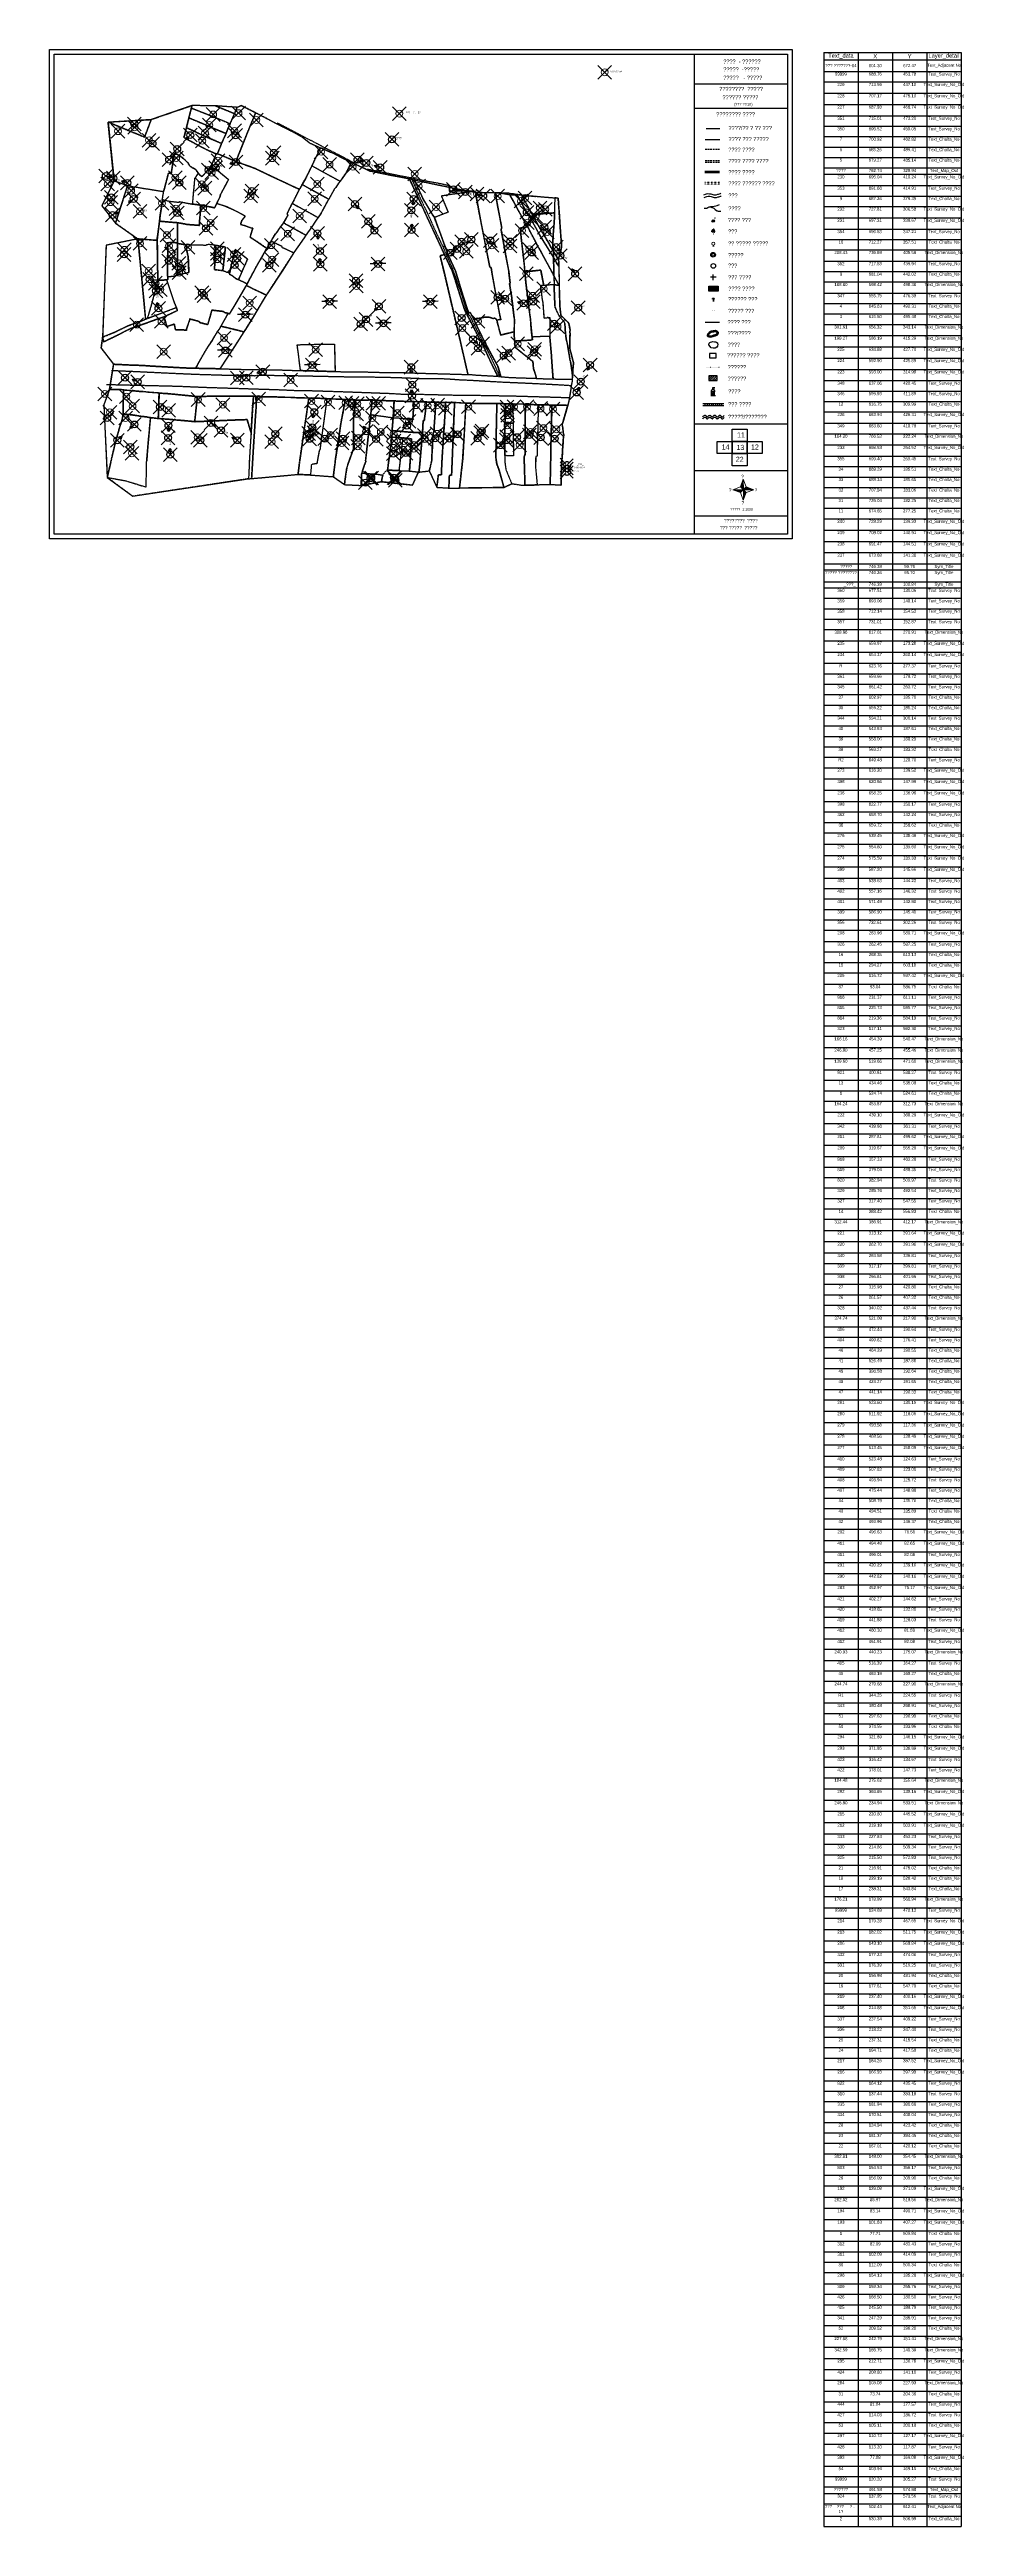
# Model space of a CAD drawing. Header units: millimetres. Extents: x -7 to 1323, y -2900 to 706.
import ezdxf

# ---------------------------------------------------------------- set-up
doc = ezdxf.new("R2010")
doc.units = ezdxf.units.MM
doc.header["$PDMODE"] = 35
doc.header["$PDSIZE"] = 10
for name, pattern in [('04b018', [5.49, 4.32, -0.54, 0.09, -0.54]), ('ACAD_ISO02W100', [15, 12, -3]), ('ACAD_ISO03W100', [30, 12, -18]), ('ACAD_ISO14W100', [24, 12, -3, 0, -3, 0, -3, 0, -3]), ('DASHED', [0.75, 0.5, -0.25]), ('DASHED2', [9.525, 6.35, -3.175]), ('DOT', [0.25, 0, -0.25])]:
    doc.linetypes.add(name, pattern=pattern)
for name, color, linetype in [('ACT_BEL_23', 7, 'Continuous'), ('Image', 7, 'Continuous'), ('Legend', 250, 'Continuous'), ('Line_Road', 250, 'ACAD_ISO02W100'), ('Poly_Builtup', 3, 'Continuous'), ('Poly_Off', 7, 'Continuous'), ('Sym_Electric_Pole', 250, 'Continuous'), ('Sym_F', 250, 'Continuous'), ('Sym_Hatch', 1, 'Continuous'), ('Sym_Seemachinh', 250, 'Continuous'), ('Sym_Shivchinh', 250, 'Continuous'), ('Sym_STONE', 250, 'Continuous'), ('Sym_Temple', 1, 'Continuous'), ('Sym_Tree', 92, 'Continuous'), ('Text_Dimension_No', 1, 'Continuous'), ('Text_Survey_No_Old', 5, 'Continuous')]:
    doc.layers.add(name, color=color, linetype=linetype)
for name, color, linetype, lineweight in [('Line_Vahivat', 250, 'ACAD_ISO02W100', 25), ('Plane_Table_Station', 1, 'Continuous', 25), ('Poly_Survey_Bndry', 250, 'Continuous', 30), ('Poly_Village_Bndry', 250, 'Continuous', 30), ('Sym_Direction', 1, 'Continuous', 0), ('Sym_Other', 56, 'Continuous', 30), ('Sym_Scale', 1, 'Continuous', 0), ('Sym_Title', 1, 'ACAD_ISO02W100', 25), ('Text_Adjacent_No', 250, 'Continuous', 0), ('Text_Survey_No', 250, 'Continuous', 0)]:
    doc.layers.add(name, color=color, linetype=linetype, lineweight=lineweight)
doc.layers.add('Text_Chalta_No', color=5, linetype='Continuous', lineweight=0, true_color=0x0000ff)
doc.layers.add('Text_Map_Out', color=7, linetype='Continuous', true_color=0x000000)
doc.styles.add('Fence', font='txt.shx')
doc.styles.get("Standard").update_dxf_attribs({"font": 'Sakal Marathi_N_Ship.TTF'})
doc.linetypes.add('FENCE', pattern='A,2,-0.252673,["X",Fence,S=0.75,R=0,X=0,Y=-0.373672],-0.747327', length=3)
doc.dimstyles.get("Standard").update_dxf_attribs({"dimtxt": 0.18, "dimasz": 0.18, "dimexe": 0.18, "dimexo": 0.0625, "dimgap": 0.09, "dimtad": 0, "dimtih": 1, "dimtoh": 1, "dimdec": 4, "dimzin": 0, "dimdsep": 46, "dimtxsty": 'Standard', "dimcen": 0.09, "dimadec": 0, "dimazin": 0, "dimtfac": 1, "dimtdec": 4, "dimtofl": 0, "dimtmove": 0, "dimatfit": 3, "dimfxl": 1, "dimtolj": 1, "dimtzin": 0, "dimarcsym": 0})
picture_1 = doc.add_image_def('image1.jpg', size_in_pixel=(14666, 11006))

# ---------------------------------------------------------------- blocks, each defined once
blk = doc.blocks.new('north')
at = {"layer": 'Sym_Direction'}
for points in [[(-7.6, 0), (-2, -2), (0, 0)], [(-0.1, 7.5), (-2, 2), (0, 0)], [(7.3, 0), (7.4, 0), (2, 2), (0, 0)], [(0, -7.3), (2, -2), (0, 0)]]:
    blk.add_hatch(color=256, dxfattribs=at).paths.add_polyline_path(points)
for p, q in [((-2, 2), (2, -2)), ((-2, -2), (2, 2))]:
    blk.add_line(p, q, dxfattribs=at)
for points in [[(-7.6, 0), (-2, 2)], [(-7.6, 0), (-2, -2)], [(0, 0), (-7.6, 0)], [(-0.1, 7.5), (-2, 2)], [(-0.1, 7.5), (2, 2)], [(0, 0), (-0.1, 7.5)], [(0, 0), (7.3, 0)], [(0, 0), (0, -7.3)], [(2, -2), (7.4, 0), (2, 2)], [(7.4, 0), (2, -2)], [(-0.1, -7.5), (-2, -2)], [(-0.1, -7.5), (2, -2)]]:
    blk.add_lwpolyline(points, dxfattribs=at)
for s, p in [('प', (-10.5, -1.5)), ('उ', (-1.6, 8.2)), ('पू', (8, -1.5)), ('द', (-1.4, -10.7))]:
    blk.add_text(s, height=2.5, dxfattribs=at).set_placement(p)
blk = doc.blocks.new('Electric_Pole')
at = {"layer": 'Sym_Electric_Pole'}
for points, const_width in [([(-0.7, 2.2), (-0.7, 2.7)], 0.1), ([(-0.7, 2.2), (-0.7, 2.7)], 0.064), ([(-0.8, 2.2), (0.8, 2.2)], 0.1), ([(0, 2.2), (0, 2.7)], 0.1), ([(0, 2.2), (0, 2.7)], 0.064), ([(0, 2.2), (0, 0)], 0.1), ([(0.7, 2.2), (0.7, 2.7)], 0.1)]:
    blk.add_lwpolyline(points, dxfattribs=dict(at, const_width=const_width))
blk = doc.blocks.new('F')
at = {"layer": 'Sym_F'}
h = blk.add_hatch(color=256, dxfattribs=at)
h.paths.add_polyline_path([(-1, 0, 1), (1, 0, 1)])
h.paths.add_polyline_path([(0.7, 0, -1), (-0.7, 0, -1)], flags=16)
for radius in [1, 0.688]:
    blk.add_circle((0, 0), radius, dxfattribs=at)
at = {"layer": 'Sym_F', "linetype": 'Continuous'}
blk.add_text('F', height=1.8, dxfattribs=at).set_placement((0.8, 1.2, 1058.4))
blk = doc.blocks.new('Tree')
at = {"layer": 'Sym_Tree'}
for p, q in [((-0.2, 0), (0.1, 0)), ((0.1, 3), (0, 3))]:
    blk.add_line(p, q, dxfattribs=at)
at = {"layer": 'Sym_Tree', "color": 82, "const_width": 0.8}
for points in [[(-0.4, 1.7), (-0.3, 1.5)], [(-0.2, 1.7), (-0.1, 1.5)], [(-0.1, 1.5), (-0.1, 2.6)], [(-0.1, 1.5), (-0.1, 2.6)], [(0.1, 1.6), (0.1, 2.8)], [(0.2, 1.4), (0.2, 2.6)], [(0.4, 1.7), (0.6, 1.5)], [(0.6, 1.6), (0.4, 1.5)]]:
    blk.add_lwpolyline(points, dxfattribs=at)
at = {"layer": 'Sym_Tree', "color": 34}
blk.add_lwpolyline([(0, 0, 0.48, 0.16, 0), (0, 0.3, 0.16, 0.16, 0), (0, 1.5, 0.16, 0.16, 0)], format="xyseb", dxfattribs=at)
at = {"layer": 'Sym_Tree', "color": 82}
blk.add_open_spline([(-0.1, 1.4), (-0.2, 1.4), (-0.3, 1.2), (-0.5, 1.2), (-0.6, 1.2), (-0.8, 1.4), (-1, 1.5), (-0.9, 1.8), (-0.9, 2.1), (-0.6, 2.2), (-0.6, 2.6), (-0.4, 2.8), (-0.2, 3), (0, 3), (0, 3)], degree=3, knots=[0, 0, 0, 0, 0.357151, 0.545743, 0.741494, 0.970117, 1.319935, 1.641608, 1.935314, 2.250626, 2.755061, 3.137005, 3.457298, 3.618487, 3.618487, 3.618487, 3.618487], dxfattribs=at)
blk.add_spline([(0.1, 1.4), (0.3, 1.2), (0.4, 1.2), (0.6, 1.2), (0.8, 1.3), (1, 1.4), (1, 1.7), (0.9, 1.9), (0.8, 2.1), (0.7, 2.5), (0.5, 2.8), (0.3, 3), (0.1, 3)], degree=3, dxfattribs=at)
for points in [[(-0.7, 2.1), (-0.8, 2.1), (-0.8, 2.1), (-0.9, 2)], [(-0.8, 2), (-0.8, 2), (-0.9, 2), (-0.8, 2.1)], [(-0.9, 2), (-0.8, 2.1), (-0.8, 1.9), (-0.8, 2)], [(-0.9, 1.9), (-0.9, 1.9), (-0.8, 1.8), (-0.7, 2)], [(-0.8, 2), (-0.8, 1.8), (-0.9, 1.9), (-0.8, 1.8)], [(-0.8, 2), (-0.8, 2), (-0.9, 2), (-0.9, 1.9)], [(-0.8, 1.9), (-0.8, 2), (-0.9, 1.9)], [(-0.9, 1.9), (-0.9, 1.9), (-0.8, 2), (-0.9, 1.9)], [(-0.9, 1.9), (-0.9, 1.9), (-0.9, 1.9), (-0.9, 2)], [(-0.9, 1.9), (-0.9, 2), (-0.9, 2)], [(-0.9, 2), (-0.9, 2), (-0.8, 2)], [(-0.8, 2), (-0.8, 2), (-0.8, 2), (-0.9, 1.9)], [(-0.8, 2), (-0.9, 1.9), (-0.9, 1.6), (-0.6, 1.6)], [(-0.9, 1.9), (-0.9, 1.9), (-0.9, 1.7)], [(-0.9, 1.7), (-0.9, 1.6), (-0.9, 1.9), (-0.9, 1.7)], [(-0.9, 1.9), (-0.9, 1.9), (-0.6, 1.6), (-0.6, 1.7)], [(-0.8, 1.8), (-0.8, 1.8), (-0.9, 1.9), (-0.7, 1.9)], [(-0.9, 1.9), (-0.9, 1.9), (-0.9, 1.8), (-0.8, 1.8)], [(-0.9, 1.8), (-0.8, 1.8), (-0.9, 1.8), (-0.8, 1.9)], [(-0.9, 1.8), (-0.8, 1.9), (-0.9, 1.4), (-0.8, 1.4)], [(-0.9, 1.7), (-0.9, 1.7), (-0.9, 1.7), (-0.9, 1.6)], [(-0.9, 1.6), (-0.6, 1.6), (-0.6, 1.2), (-0.7, 1.3)], [(-0.9, 1.5), (-0.9, 1.5), (-0.9, 1.6), (-0.7, 1.3)], [(-0.9, 1.6), (-0.7, 1.3), (-0.7, 1.3), (-0.8, 1.3)], [(-0.7, 1.4), (-0.8, 1.3), (-0.9, 1.6), (-0.7, 1.4)], [(-0.9, 1.6), (-0.7, 1.4), (-0.7, 1.4), (-0.9, 1.5)], [(-0.9, 1.4), (-0.9, 1.5), (-0.9, 1.5), (-0.9, 1.6)], [(-0.7, 1.4), (-0.9, 1.5), (-0.9, 1.4), (-0.9, 1.5)], [(-0.9, 1.4), (-0.8, 1.4), (-0.7, 1.3), (-0.8, 1.3)], [(-0.5, 2.2), (-0.5, 1.6), (-0.8, 1.8), (-0.6, 2)], [(-0.8, 2.1), (-0.8, 2.1), (-0.7, 2.2)], [(-0.5, 1.6), (-0.8, 1.8), (-0.7, 2.1), (-0.6, 2.1)], [(-0.7, 2.1), (-0.7, 2.1), (-0.7, 2.1), (-0.8, 2.1)], [(-0.7, 2), (-0.8, 2), (-0.8, 2), (-0.5, 2.1)], [(-0.8, 2.1), (-0.8, 2.1), (-0.8, 2.1)], [(-0.8, 2.1), (-0.8, 2.1), (-0.8, 2.1), (-0.7, 2.1)], [(-0.8, 2.1), (-0.7, 2.1), (-0.7, 2.1), (-0.8, 2.1)], [(-0.7, 2), (-0.7, 2.1), (-0.8, 2), (-0.8, 1.8)], [(-0.7, 2.1), (-0.7, 2), (-0.8, 2), (-0.7, 2.1)], [(-0.8, 2), (-0.7, 2.1), (-0.7, 2), (-0.8, 2)], [(-0.7, 2), (-0.8, 2), (-0.7, 2), (-0.7, 2.1)], [(-0.7, 2), (-0.7, 2.1), (-0.8, 2), (-0.7, 2.1)], [(-0.8, 1.8), (-0.6, 2), (-0.7, 1.7), (-0.7, 1.5)], [(-0.8, 2), (-0.8, 2), (-0.7, 2), (-0.8, 2)], [(-0.7, 2), (-0.7, 1.9), (-0.8, 1.8), (-0.7, 1.9)], [(-0.7, 1.9), (-0.7, 1.9), (-0.7, 1.9), (-0.8, 2)], [(-0.7, 1.9), (-0.8, 2), (-0.7, 1.9), (-0.8, 1.8)], [(-0.8, 2), (-0.8, 2), (-0.8, 2)], [(-0.5, 1.6), (-0.7, 1.7), (-0.5, 1.6), (-0.8, 1.8)], [(-0.6, 1.6), (-0.6, 1.7), (-0.5, 1.8), (-0.8, 1.8)], [(-0.5, 1.8), (-0.8, 1.8), (-0.8, 1.8)], [(-0.8, 1.8), (-0.8, 1.8), (-0.8, 1.7), (-0.8, 1.8)], [(-0.8, 1.7), (-0.8, 1.8), (-0.6, 1.7), (-0.8, 1.8)], [(-0.6, 1.7), (-0.8, 1.8), (-0.8, 1.8), (-0.6, 1.7)], [(-0.8, 1.8), (-0.6, 1.7), (-0.8, 1.8), (-0.7, 1.8)], [(-0.8, 1.8), (-0.7, 1.8), (-0.8, 1.8)], [(-0.8, 1.8), (-0.8, 1.8), (-0.6, 1.8), (-0.7, 1.7)], [(-0.6, 1.8), (-0.7, 1.7), (-0.8, 1.8), (-0.7, 1.8)], [(-0.7, 1.3), (-0.8, 1.3), (-0.7, 1.4), (-0.8, 1.3)], [(-0.7, 1.4), (-0.8, 1.3), (-0.7, 1.4), (-0.8, 1.3)], [(-0.7, 1.3), (-0.8, 1.3), (-0.8, 1.3), (-0.7, 1.4)], [(-0.8, 1.3), (-0.7, 1.4), (-0.8, 1.4), (-0.8, 1.3)], [(-0.8, 1.4), (-0.8, 1.3), (-0.8, 1.3), (-0.7, 1.3)], [(-0.8, 1.3), (-0.7, 1.3), (-0.7, 1.3), (-0.7, 1.4)], [(-0.7, 1.3), (-0.7, 1.4), (-0.8, 1.4), (-0.7, 1.4)], [(-0.7, 1.3), (-0.8, 1.3), (-0.8, 1.3), (-0.7, 1.4)], [(-0.8, 1.3), (-0.7, 1.4), (-0.6, 1.2), (-0.5, 1.2)], [(-0.7, 1.3), (-0.7, 1.3), (-0.7, 1.3), (-0.8, 1.3)], [(-0.6, 2.3), (-0.6, 2.3), (-0.7, 2.2), (-0.6, 2.2)], [(-0.7, 2.1), (-0.6, 2.1), (-0.6, 2.2), (-0.6, 2.1)], [(-0.6, 2.2), (-0.6, 2.2), (-0.7, 2.1)], [(-0.7, 2.1), (-0.7, 2.1), (-0.7, 2.2), (-0.6, 2.2)], [(-0.7, 2.1), (-0.7, 2.1), (-0.7, 2.1), (-0.6, 2.2)], [(-0.6, 2.1), (-0.6, 2.2), (-0.7, 2.1), (-0.6, 2.1)], [(-0.7, 2.1), (-0.6, 2.1), (-0.6, 2.2), (-0.7, 2.1)], [(-0.6, 2.2), (-0.7, 2.1), (-0.6, 2.1), (-0.6, 2.2)], [(-0.7, 2.1), (-0.7, 2.1), (-0.7, 2.1)], [(-0.7, 2.1), (-0.7, 2.1), (-0.7, 2.1)], [(-0.7, 1.9), (-0.6, 1.9), (-0.6, 2), (-0.6, 2.1)], [(-0.6, 2.1), (-0.6, 2), (-0.7, 2), (-0.7, 2.1)], [(-0.7, 2), (-0.7, 2), (-0.7, 2.1), (-0.7, 2)], [(-0.7, 2), (-0.7, 2), (-0.6, 2), (-0.6, 1.9)], [(-0.7, 2), (-0.7, 2), (-0.7, 2), (-0.7, 1.9)], [(-0.7, 2), (-0.7, 1.9), (-0.7, 2), (-0.7, 1.9)], [(-0.6, 1.9), (-0.6, 1.9), (-0.7, 1.9), (-0.6, 1.9)], [(-0.7, 1.7), (-0.7, 1.5), (-0.7, 1.5), (-0.5, 1.5)], [(-0.7, 1.5), (-0.5, 1.5), (-0.5, 1.6), (-0.7, 1.7)], [(-0.2, 1.3), (-0.1, 1.4), (-0.5, 1.6), (-0.7, 1.3)], [(-0.5, 1.6), (-0.7, 1.3), (-0.3, 1.4), (-0.5, 1.2)], [(-0.7, 1.3), (-0.7, 1.3), (-0.7, 1.3), (-0.6, 1.3)], [(-0.4, 2.7), (-0.5, 2.6), (-0.6, 2.5), (-0.6, 2.4)], [(-0.4, 2.5), (-0.5, 2.6), (-0.5, 2.5), (-0.6, 2.4)], [(-0.5, 2.5), (-0.5, 2.6), (-0.6, 2.5), (-0.5, 2.5)], [(-0.6, 2.5), (-0.6, 2.4), (-0.4, 2.4), (-0.4, 2.5)], [(-0.5, 2.5), (-0.5, 2.5), (-0.6, 2.5), (-0.5, 2.5)], [(-0.6, 2.4), (-0.6, 2.4), (-0.6, 2.4), (-0.5, 2.5)], [(-0.6, 2.4), (-0.6, 2.4), (-0.6, 2.5), (-0.5, 2.5)], [(-0.6, 2.5), (-0.5, 2.5), (-0.5, 2.5), (-0.6, 2.5)], [(-0.6, 2.2), (-0.3, 2.2), (-0.5, 2.5), (-0.4, 2.3)], [(-0.5, 2.5), (-0.4, 2.3), (-0.3, 2.2), (-0.6, 2.2)], [(-0.6, 2.2), (-0.6, 2.2), (-0.6, 2.4), (-0.6, 2.3)], [(-0.6, 2.4), (-0.6, 2.3), (-0.6, 2.3), (-0.6, 2.4)], [(-0.6, 2.3), (-0.6, 2.4), (-0.6, 2.3), (-0.6, 2.2)], [(-0.3, 2.4), (-0.3, 2.2), (-0.6, 2.2), (-0.3, 2.2)], [(-0.6, 2.2), (-0.6, 2.2), (-0.4, 2.2), (-0.2, 2.2)], [(-0.6, 2.2), (-0.6, 2.1), (-0.6, 2), (-0.6, 2.1)], [(-0.6, 2), (-0.6, 2.1), (-0.6, 2.2)], [(-0.6, 2.2), (-0.6, 2.2), (-0.6, 2.2)], [(-0.6, 2.2), (-0.6, 2.2), (-0.6, 2.1), (-0.6, 2.2)], [(-0.3, 2.2), (-0.6, 2.2), (-0.4, 2.2)], [(-0.5, 2.2), (-0.3, 2.1), (-0.5, 2.2), (-0.6, 2.2)], [(-0.6, 2), (-0.6, 2), (-0.6, 2), (-0.6, 2.1)], [(-0.6, 2.1), (-0.6, 2.1), (-0.6, 2.1), (-0.6, 2)], [(-0.6, 2), (-0.6, 1.9), (-0.5, 1.6), (-0.6, 1.6)], [(-0.5, 1.6), (-0.6, 1.6), (-0.6, 1.8), (-0.6, 1.9)], [(-0.6, 1.2), (-0.5, 1.2), (-0.4, 1.2), (-0.3, 1.2)], [(-0.5, 1.2), (-0.5, 1.2), (-0.6, 1.2), (-0.5, 1.2)], [(0, 3), (-0.3, 2.8), (-0.4, 2.7), (-0.5, 2.6)], [(-0.5, 2.6), (-0.5, 2.6), (-0.4, 2.8), (-0.3, 2.8)], [(-0.4, 2.4), (-0.4, 2.5), (-0.4, 2.5), (-0.5, 2.7)], [(-0.4, 2.5), (-0.5, 2.7), (-0.5, 2.6), (-0.5, 2.5)], [(-0.4, 2.7), (-0.4, 2.7), (-0.5, 2.7), (-0.4, 2.7)], [(-0.5, 2.6), (-0.5, 2.5), (-0.5, 2.5), (-0.4, 2.5)], [(-0.5, 2.5), (-0.4, 2.5), (-0.4, 2.5), (-0.5, 2.6)], [(-0.5, 2.5), (-0.5, 2.5), (-0.5, 2.5), (-0.5, 2.6)], [(-0.5, 2.6), (-0.5, 2.6), (-0.5, 2.5), (-0.5, 2.6)], [(-0.3, 2.4), (-0.1, 2.4), (-0.3, 2.4), (-0.5, 2.5)], [(-0.3, 2.4), (-0.5, 2.5), (-0.3, 2.4), (-0.3, 2.2)], [(-0.3, 2.1), (-0.3, 2.2), (-0.5, 2.2), (-0.3, 2.1)], [(-0.3, 1.4), (-0.5, 1.2), (-0.2, 1.3), (-0.3, 1.4)], [(-0.2, 1.3), (-0.3, 1.4), (-0.3, 1.3), (-0.5, 1.2)], [(-0.3, 1.3), (-0.5, 1.2), (-0.3, 1.2), (-0.4, 1.2)], [(-0.5, 1.2), (-0.5, 1.2), (-0.3, 1.2), (-0.3, 1.3)], [(-0.5, 1.2), (-0.5, 1.2), (-0.3, 1.2), (-0.3, 1.3)], [(-0.4, 2.7), (-0.4, 2.7), (0, 3), (-0.1, 3)], [(-0.3, 2.8), (-0.2, 2.9), (-0.3, 2.8), (-0.4, 2.8)], [(-0.4, 2.6), (-0.3, 2.6), (-0.3, 2.8), (0.1, 2.9)], [(-0.3, 2.8), (0.1, 2.9), (-0.3, 2.8), (-0.4, 2.8)], [(-0.4, 2.8), (-0.3, 2.8), (-0.4, 2.7), (-0.4, 2.8)], [(-0.3, 2.8), (-0.4, 2.8), (-0.4, 2.7), (-0.3, 2.8)], [(-0.4, 2.5), (-0.4, 2.7), (-0.4, 2.7), (-0.3, 2.8)], [(-0.4, 2.7), (-0.3, 2.8), (-0.3, 2.6), (-0.4, 2.7)], [(-0.3, 2.6), (-0.4, 2.7), (-0.4, 2.6), (-0.3, 2.6)], [(-0.4, 2.7), (-0.4, 2.7), (-0.1, 2.5), (0.1, 2.5)], [(-0.4, 2.2), (-0.2, 2.2), (0, 2.3), (0.1, 2.5)], [(-0.4, 2.2), (-0.4, 2.2), (-0.3, 2.1), (-0.3, 2.2)], [(-0.4, 1.2), (-0.3, 1.2), (-0.2, 1.3), (-0.1, 1.4)], [(-0.3, 1.2), (-0.3, 1.3), (-0.3, 1.3), (-0.4, 1.2)], [(-0.3, 1.2), (-0.3, 1.2), (-0.4, 1.2), (-0.3, 1.2)], [(0.2, 3), (-0.1, 2.8), (-0.3, 2.8), (0, 3)], [(-0.3, 2.8), (0, 3), (0.1, 3), (0, 2.9)], [(-0.2, 2.9), (-0.2, 3), (-0.2, 2.9), (-0.3, 2.8)], [(-0.2, 2.9), (-0.2, 2.9), (-0.3, 2.8), (-0.2, 2.9)], [(-0.1, 2.5), (0.1, 2.5), (-0.3, 2.4), (-0.1, 2.4)], [(0.3, 1.8), (-0.2, 1.8), (-0.3, 2.2), (-0.3, 1.6)], [(-0.3, 1.2), (-0.3, 1.3), (-0.2, 1.3), (-0.3, 1.3)], [(-0.2, 1.3), (-0.3, 1.3), (-0.2, 1.3), (-0.3, 1.3)], [(-0.2, 1.3), (-0.3, 1.3), (-0.3, 1.2)], [(-0.3, 1.3), (-0.3, 1.3), (-0.3, 1.2), (-0.3, 1.3)], [(-0.3, 1.2), (-0.3, 1.2), (-0.3, 1.2)], [(0, 3), (-0.1, 3), (-0.2, 3), (-0.2, 2.9)], [(-0.1, 3), (-0.1, 3), (-0.2, 3), (-0.1, 3)], [(-0.1, 3), (-0.1, 3), (-0.2, 3), (-0.2, 2.9)], [(-0.1, 3), (-0.1, 3), (-0.1, 3), (-0.2, 2.9)], [(-0.2, 2.9), (-0.2, 2.9), (-0.2, 2.9), (-0.2, 3)], [(-0.2, 2.7), (-0.1, 2.8), (0.2, 3), (0.3, 2.6)], [(-0.1, 2.8), (-0.1, 2.8), (-0.2, 2.7), (-0.1, 2.8)], [(0.3, 2.6), (-0.1, 2.6), (-0.2, 2.5), (-0.2, 2.7)], [(-0.1, 2.4), (-0.1, 2.4), (0.3, 1.8), (-0.2, 1.8)], [(0, 3), (0.1, 3), (0.2, 3), (-0.1, 2.8)], [(-0.1, 3), (-0.1, 3), (-0.1, 3)], [(0.2, 3), (0.3, 2.6), (-0.1, 2.6), (-0.1, 2.8)], [(-0.1, 2.8), (-0.1, 2.8), (-0.1, 2.8)], [(-0.1, 2.6), (-0.1, 2.8), (0.3, 2.6), (-0.1, 2.6)], [(0.2, 2.3), (0.3, 2.5), (0.3, 2.6), (-0.1, 2.6)], [(0.1, 3), (0, 2.9), (0, 2.9), (0, 3)], [(0, 2.9), (0, 2.9), (0, 2.9), (0, 3)], [(0, 3), (0, 3), (0.1, 3), (0, 3)], [(0.1, 3), (0, 3), (0.1, 3), (0.2, 3)], [(0.4, 2.3), (0.4, 2.4), (0, 1.8), (0.5, 1.8)], [(0, 1.8), (0.5, 1.8), (0.6, 2.1), (0.5, 1.6)], [(0.1, 3), (0.2, 3), (0.3, 2.9), (0.3, 3)], [(0.1, 2.9), (0.1, 3), (0.2, 2.9), (0.1, 3)], [(0.2, 2.9), (0.1, 3), (0.1, 3), (0.1, 2.9)], [(0.6, 2.7), (0.5, 2.8), (0.2, 3), (0.1, 2.6)], [(0.2, 3), (0.1, 2.6), (0.4, 2.6), (0.4, 2.8)], [(0.6, 2.6), (0.4, 2.6), (0.4, 2.8), (0.1, 3)], [(0.4, 2.8), (0.1, 3), (0.4, 2.8), (0.5, 2.7)], [(0.1, 2.9), (0.1, 2.9), (0.1, 2.9)], [(0.4, 2.6), (0.4, 2.8), (0.1, 2.6), (0.4, 2.6)], [(0.1, 2.3), (0.1, 2.5), (0.1, 2.6), (0.4, 2.6)], [(0.1, 2.6), (0.4, 2.6), (0.4, 2.4), (0.4, 2.3)], [(0.1, 2.6), (0.4, 2.6), (0.5, 2.5), (0.6, 2.6)], [(0.6, 2.6), (0.6, 2.6), (0.2, 2.5), (0.1, 2.5)], [(0.5, 2.1), (0.3, 2.1), (0.1, 2.3), (0.1, 2.5)], [(0.2, 2.5), (0.1, 2.5), (0.4, 2.4), (0.2, 2.4)], [(0.2, 1.3), (0.1, 1.4), (0.5, 1.6), (0.6, 1.2)], [(0.4, 1.2), (0.3, 1.2), (0.2, 1.3), (0.1, 1.4)], [(0.1, 1.4), (0.1, 1.4), (0.2, 1.4), (0.1, 1.4)], [(0.1, 1.2), (0.1, 1.2), (0.1, 1.2)], [(0.2, 3), (0.5, 2.8), (0.6, 2.7), (0.7, 2.5)], [(0.6, 2.6), (0.6, 2.7), (0.2, 3), (0.3, 3)], [(0.4, 2.4), (0.2, 2.4), (0.4, 2.3), (0.6, 2.4)], [(0.3, 2.1), (0.3, 2.1), (0.2, 2), (0.2, 2.1)], [(0.3, 1.4), (0.5, 1.2), (0.2, 1.3), (0.3, 1.4)], [(0.2, 1.3), (0.3, 1.4), (0.3, 1.2), (0.5, 1.2)], [(0.3, 1.2), (0.3, 1.2), (0.2, 1.3), (0.3, 1.2)], [(0.2, 1.3), (0.3, 1.2), (0.2, 1.3), (0.3, 1.2)], [(0.2, 1.3), (0.3, 1.2), (0.3, 1.2)], [(0.4, 2.9), (0.4, 2.9), (0.3, 2.9), (0.3, 3)], [(0.3, 2.9), (0.3, 2.9), (0.3, 3), (0.4, 2.9)], [(0.7, 2.1), (0.7, 2.1), (0.5, 2.1), (0.3, 2.1)], [(0.5, 1.6), (0.6, 1.2), (0.3, 1.4), (0.5, 1.2)], [(0.6, 1.2), (0.5, 1.2), (0.4, 1.2), (0.3, 1.2)], [(0.3, 1.2), (0.3, 1.2), (0.3, 1.2), (0.4, 1.2)], [(0.3, 1.2), (0.4, 1.2), (0.4, 1.2), (0.5, 1.2)], [(0.4, 2.9), (0.4, 2.9), (0.4, 2.9), (0.5, 2.8)], [(0.4, 2.9), (0.4, 2.9), (0.5, 2.8), (0.4, 2.9)], [(0.5, 2.8), (0.4, 2.9), (0.5, 2.8), (0.5, 2.7)], [(0.5, 2.5), (0.6, 2.6), (0.6, 2.7), (0.4, 2.8)], [(0.6, 2.7), (0.4, 2.8), (0.4, 2.6), (0.6, 2.6)], [(0.4, 2.8), (0.5, 2.7), (0.6, 2.7), (0.5, 2.6)], [(0.6, 2.7), (0.5, 2.6), (0.5, 2.8), (0.4, 2.8)], [(0.5, 2.8), (0.4, 2.8), (0.6, 2.6), (0.6, 2.7)], [(0.4, 2.6), (0.6, 2.6), (0.6, 2.6), (0.4, 2.6)], [(0.4, 2.4), (0.4, 2.3), (0.4, 2.3), (0.4, 2.4)], [(0.4, 2.3), (0.6, 2.4), (0.4, 2.3), (0.4, 2.2)], [(0.7, 2.1), (0.4, 2.2), (0.6, 2.4), (0.5, 2.2)], [(0.6, 2.4), (0.5, 2.2), (0.4, 2.2), (0.7, 2.1)], [(0.4, 2.3), (0.4, 2.2), (0.7, 2.1), (0.4, 2.2)], [(0.4, 2.2), (0.7, 2.1), (0.5, 2.1)], [(0.4, 2), (0.4, 2.1), (0.6, 2.1), (0.4, 2)], [(0.6, 2.1), (0.4, 2), (0.6, 2.1), (0.7, 2.1)], [(0.7, 1.3), (0.6, 1.3), (0.4, 1.2), (0.6, 1.3)], [(0.6, 1.3), (0.6, 1.3), (0.6, 1.3), (0.4, 1.2)], [(0.6, 1.3), (0.4, 1.2), (0.5, 1.2), (0.5, 1.3)], [(0.6, 1.3), (0.5, 1.3), (0.4, 1.2), (0.5, 1.2)], [(0.5, 1.2), (0.5, 1.2), (0.4, 1.2), (0.6, 1.3)], [(0.4, 1.2), (0.6, 1.3), (0.6, 1.3), (0.5, 1.3)], [(0.5, 1.2), (0.5, 1.2), (0.5, 1.2), (0.4, 1.2)], [(0.4, 1.2), (0.5, 1.2), (0.6, 1.2), (0.5, 1.2)], [(0.6, 2.5), (0.7, 2.5), (0.6, 2.7), (0.5, 2.8)], [(0.5, 2.8), (0.5, 2.7), (0.6, 2.7), (0.5, 2.8)], [(0.6, 2.4), (0.5, 2.5), (0.5, 2.5), (0.6, 2.6)], [(0.5, 2.5), (0.6, 2.6), (0.7, 2.5), (0.7, 2.4)], [(0.7, 2.4), (0.7, 2.3), (0.6, 2.4), (0.5, 2.5)], [(0.7, 2.5), (0.7, 2.4), (0.6, 2.4), (0.5, 2.5)], [(0.6, 2.4), (0.5, 2.5), (0.5, 2.5), (0.7, 2.5)], [(0.5, 2.5), (0.7, 2.5), (0.6, 2.4), (0.7, 2.3)], [(0.6, 2.1), (0.5, 1.6), (0.8, 1.7), (0.7, 2)], [(0.5, 1.6), (0.8, 1.7), (0.8, 2), (0.7, 2)], [(0.7, 1.9), (0.7, 1.9), (0.5, 1.6), (0.6, 1.6)], [(0.5, 1.6), (0.7, 1.6), (0.5, 1.6), (0.8, 1.7)], [(0.7, 1.6), (0.7, 1.5), (0.7, 1.5), (0.5, 1.5)], [(0.7, 1.5), (0.5, 1.5), (0.5, 1.6), (0.7, 1.6)], [(0.5, 1.3), (0.7, 1.4), (0.7, 1.3), (0.7, 1.4)], [(0.5, 1.2), (0.5, 1.3), (0.6, 1.3), (0.5, 1.3)], [(0.8, 1.3), (0.7, 1.3), (0.6, 1.2), (0.5, 1.2)], [(0.6, 2.7), (0.7, 2.5), (0.7, 2.4), (0.7, 2.3)], [(0.6, 2.6), (0.6, 2.6), (0.6, 2.6), (0.6, 2.7)], [(0.7, 2.4), (0.7, 2.3), (0.6, 2.5), (0.7, 2.5)], [(0.8, 1.9), (0.8, 2), (0.9, 1.9), (0.6, 2.1)], [(0.6, 2.1), (0.7, 2.1), (0.7, 1.9), (0.7, 2)], [(0.7, 1.9), (0.7, 1.8), (0.6, 1.9), (0.7, 1.9)], [(0.9, 1.9), (1, 1.8), (1, 1.5), (0.6, 1.5)], [(0.9, 1.8), (0.9, 1.8), (0.6, 1.5), (0.7, 1.6)], [(0.6, 1.5), (0.7, 1.6), (0.6, 1.8), (0.8, 1.7)], [(0.6, 1.8), (0.8, 1.7), (0.8, 1.7)], [(0.9, 1.4), (0.9, 1.4), (1, 1.5), (0.6, 1.2)], [(1, 1.5), (0.6, 1.2), (0.6, 1.2), (0.7, 1.3)], [(0.7, 2.5), (0.7, 2.5), (0.7, 2.4), (0.7, 2.5)], [(0.7, 2.5), (0.7, 2.5), (0.7, 2.4), (0.7, 2.5)], [(0.7, 2.4), (0.7, 2.5), (0.7, 2.3), (0.7, 2.4)], [(0.7, 2.4), (0.7, 2.4), (0.7, 2.5), (0.7, 2.4)], [(0.7, 2.5), (0.7, 2.4), (0.7, 2.4), (0.7, 2.3)], [(0.7, 2.2), (0.7, 2.1), (0.7, 2.3), (0.7, 2.2)], [(0.7, 2.3), (0.7, 2.2), (0.7, 2.2), (0.7, 2.3)], [(0.7, 2.2), (0.7, 2.3), (0.7, 2.2), (0.7, 2.1)], [(0.7, 2.1), (0.7, 2.1), (0.7, 2.1), (0.7, 2.2)], [(0.7, 2.1), (0.7, 2.2), (0.8, 2)], [(0.8, 2.1), (0.8, 2), (0.8, 2.1), (0.7, 2.2)], [(0.8, 2), (0.8, 2), (0.8, 2), (0.7, 2.2)], [(0.7, 2.1), (0.7, 2.1), (0.7, 2.1), (0.7, 2.2)], [(0.7, 2.2), (0.7, 2.2), (0.8, 2.1), (0.7, 2.2)], [(0.7, 2.2), (0.7, 2.2), (0.7, 2.2), (0.7, 2.1)], [(0.8, 2), (0.7, 2), (0.7, 2.1), (0.7, 2)], [(0.7, 2), (0.7, 2), (0.7, 2.1)], [(0.7, 2.1), (0.7, 2.1), (0.7, 2.1)], [(0.7, 2.1), (0.7, 2.1), (0.8, 2), (0.7, 2.1)], [(0.8, 2), (0.7, 2.1), (0.7, 2.1), (0.8, 2)], [(0.8, 1.7), (0.7, 2), (0.7, 1.6), (0.7, 1.5)], [(0.7, 2), (0.7, 2), (0.7, 1.9), (0.8, 1.9)], [(0.7, 2), (0.7, 2), (0.8, 1.9), (0.8, 2)], [(0.7, 1.8), (0.7, 1.8), (0.7, 1.9), (0.7, 1.8)], [(0.7, 1.9), (0.7, 1.8), (0.7, 1.9), (0.7, 1.8)], [(0.7, 1.8), (0.7, 1.8), (0.7, 1.8), (0.7, 1.9)], [(0.8, 1.9), (0.8, 1.9), (0.8, 1.9), (0.7, 1.8)], [(0.8, 1.9), (0.7, 1.8), (0.8, 1.7), (0.8, 1.8)], [(0.8, 1.6), (0.9, 1.8), (0.7, 1.6), (0.8, 1.7)], [(0.8, 1.7), (0.8, 1.7), (0.7, 1.8), (0.8, 1.7)], [(0.7, 1.6), (0.8, 1.7), (0.8, 1.7), (0.7, 1.6)], [(0.8, 1.7), (0.7, 1.6), (0.8, 1.7), (0.7, 1.7)], [(0.8, 1.7), (0.7, 1.7), (0.8, 1.7)], [(0.7, 1.3), (0.7, 1.3), (1, 1.5), (0.7, 1.3)], [(1, 1.5), (0.7, 1.3), (0.7, 1.3), (0.9, 1.4)], [(0.9, 2), (0.9, 2), (0.8, 2.1), (0.8, 2)], [(0.8, 2), (0.9, 2), (0.8, 2.1)], [(0.8, 2.1), (0.8, 2.1), (0.8, 2.1), (0.8, 2)], [(0.8, 2), (0.8, 2), (0.8, 2)], [(0.8, 2), (0.8, 2), (0.8, 2)], [(0.8, 2), (0.8, 2), (0.8, 2), (0.9, 2)], [(0.9, 1.9), (0.9, 1.9), (0.8, 1.9), (0.8, 2)], [(0.9, 2), (0.9, 2), (0.9, 2), (0.8, 2)], [(0.9, 2), (0.8, 2), (0.9, 2), (0.8, 2)], [(0.9, 2), (0.8, 2), (0.9, 2)], [(0.9, 2), (0.9, 2), (0.9, 2), (0.8, 2)], [(0.9, 2), (0.8, 2), (0.8, 2), (0.9, 2)], [(0.8, 2), (0.9, 2), (0.8, 2), (0.9, 2)], [(0.8, 1.9), (0.8, 2), (0.8, 2), (0.8, 1.7)], [(0.8, 2), (0.8, 1.7), (1, 1.8), (0.8, 1.7)], [(0.8, 1.9), (0.8, 1.9), (0.8, 2), (0.8, 1.9)], [(0.8, 1.9), (0.8, 1.9), (0.8, 1.9), (0.8, 2)], [(1, 1.8), (1, 1.8), (0.9, 1.8), (0.8, 1.9)], [(0.8, 1.9), (0.8, 1.9), (0.8, 1.9), (0.8, 1.7)], [(0.9, 1.7), (0.9, 1.8), (0.9, 1.3), (0.8, 1.3)], [(0.8, 1.7), (0.8, 1.7), (0.8, 1.6), (0.9, 1.8)], [(0.9, 1.7), (0.9, 1.7), (0.9, 1.8), (0.8, 1.8)], [(0.8, 1.7), (0.8, 1.7), (0.8, 1.7), (0.9, 1.7)], [(0.9, 1.9), (0.9, 1.9), (0.9, 1.8), (0.9, 1.9)], [(0.9, 1.9), (0.9, 1.9), (0.9, 1.9), (0.9, 1.8)], [(0.9, 1.9), (0.9, 1.9), (0.9, 1.9)], [(0.9, 1.8), (0.9, 1.9), (0.9, 1.8)], [(0.9, 1.8), (0.9, 1.8), (0.9, 1.9), (1, 1.8)], [(0.9, 1.9), (1, 1.8), (0.9, 1.8), (0.9, 1.9)], [(0.9, 1.8), (0.9, 1.9), (0.9, 1.8), (1, 1.8)], [(0.9, 1.8), (1, 1.8), (1, 1.8), (0.9, 1.9)], [(1, 1.8), (0.9, 1.9), (0.9, 1.9)], [(0.9, 1.9), (0.9, 1.9), (0.9, 1.9)], [(0.9, 1.9), (0.9, 1.9), (0.9, 1.9), (1, 1.8)], [(0.9, 1.7), (0.9, 1.7), (0.9, 1.7), (0.9, 1.8)], [(0.9, 1.4), (0.9, 1.4), (1, 1.8), (0.9, 1.8)], [(1, 1.8), (0.9, 1.8), (1, 1.6)], [(0.9, 1.3), (0.9, 1.4), (0.9, 1.4), (1, 1.5)], [(1, 1.6), (1, 1.5), (1, 1.8), (1, 1.6)], [(1, 1.6), (1, 1.6), (1, 1.6), (1, 1.5)]]:
    blk.add_solid(points, dxfattribs=at)
at = {"layer": 'Sym_Tree'}
for points in [[(0.3, 2.9), (0.3, 3), (0.4, 2.9), (0.3, 2.9)], [(0.4, 2.9), (0.3, 2.9), (0.3, 2.9), (0.3, 3)], [(0.3, 2.9), (0.3, 2.9), (0.4, 2.9), (0.3, 3)]]:
    blk.add_solid(points, dxfattribs=at)
blk = doc.blocks.new('Telephone_Pole')
at = {"color": 7, "lineweight": 60}
for p, q in [((-0.7, 2.6), (0.7, 2.6)), ((0, 2.6), (0, 0))]:
    blk.add_line(p, q, dxfattribs=at)
for points in [[(-0.7, 2.6), (-0.7, 2)], [(0.7, 2.6), (0.7, 2)]]:
    blk.add_lwpolyline(points, dxfattribs=at)
blk = doc.blocks.new('Building')
at = {"layer": 'Sym_Hatch', "linetype": 'ACAD_ISO03W100'}
h = blk.add_hatch(dxfattribs=at)
h.set_pattern_fill('ANSI31', color=256, scale=15)
h.set_pattern_definition([(45, (-864.1964, -983.6117), (-1.3258252, 1.3258252), [])])
h.paths.add_polyline_path([(5.1, -2.6), (5.1, 3.2), (-5, 3.2), (-5, -2.6)])
at = {"layer": 'Poly_Builtup', "lineweight": 25, "ltscale": 5}
blk.add_lwpolyline([(5.1, -2.6), (5.1, 3.2), (-5, 3.2), (-5, -2.6)], close=True, dxfattribs=at)
blk = doc.blocks.new('EkmotechiVahivat')
at = {"color": 5, "lineweight": 20}
for q in [(-0.4, -1.7), (0.4, -1.7)]:
    blk.add_line((0, -0.8), q, dxfattribs=at)
blk.add_circle((0, 0.2), 1, dxfattribs=at)
blk = doc.blocks.new('Sym_stone')
at = {"layer": 'Sym_STONE'}
blk.add_circle((0, 0), 0.604, dxfattribs=at)
blk = doc.blocks.new('COMPOUND')
at = {"layer": 'Sym_Shivchinh'}
for points in [[(0.2, 0), (-0.2, 0)], [(0, -0.2), (0, 0.2)]]:
    blk.add_lwpolyline(points, dxfattribs=at)
blk = doc.blocks.new('STONESQUAREFILLED')
at = {"layer": 'Sym_Seemachinh'}
blk.add_hatch(color=256, dxfattribs=at).paths.add_polyline_path([(0.38, -0.21), (0.38, 0.21), (-0.38, 0.21), (-0.38, -0.21)])
for p, q in [((-0.38, 0.21), (0.38, 0.21)), ((-0.38, -0.21), (-0.38, 0.21)), ((0.38, 0.21), (0.38, -0.21)), ((0.38, -0.21), (-0.38, -0.21))]:
    blk.add_line(p, q, dxfattribs=at)
blk = doc.blocks.new('Sym_Temple')
at = {"layer": 'Sym_Temple'}
blk.add_hatch(color=256, dxfattribs=at).paths.add_polyline_path([(1.7, 4.6), (1.9, 4.6), (2.2, 4.6), (2.5, 4.6), (1.8, 4.7), (1.6, 4.8), (1.3, 4.9), (1.3, 4.4), (1.4, 4.4)])
for p, q in [((0, 2.6), (2.8, 2.6)), ((0, 0), (2.9, 0)), ((0.5, 3), (0.6, 3.4)), ((0.5, 2.6), (0.5, 3)), ((0.5, 0), (0.5, 2.6)), ((0.6, 3.4), (0.9, 3.6)), ((0.9, 3.6), (1.2, 3.8)), ((1, 1.4), (1.5, 1.9)), ((1, 0), (1, 1.9)), ((1, 1.9), (1.8, 1.9)), ((1, 0.9), (1.8, 1.7)), ((1, 0.4), (1.8, 1.2)), ((1.1, 0), (1.8, 0.7)), ((1.2, 3.8), (1.3, 4)), ((1.3, 4), (1.3, 4.9)), ((1.3, 4.9), (1.6, 4.8)), ((1.4, 4.4), (1.3, 4.4)), ((1.3, 4), (1.5, 3.8)), ((1.7, 4.6), (1.4, 4.4)), ((1.5, 3.8), (1.8, 3.6)), ((1.6, 4.8), (1.8, 4.7)), ((1.9, 4.6), (1.7, 4.6)), ((1.7, 0), (1.8, 0.2)), ((1.8, 4.7), (2.5, 4.6)), ((1.8, 3.6), (2, 3.5)), ((1.8, 1.9), (1.8, 0)), ((2.2, 4.6), (1.9, 4.6)), ((2, 3.5), (2.1, 3.3)), ((2.1, 3.3), (2.2, 3)), ((2.5, 4.6), (2.2, 4.6)), ((2.2, 3), (2.3, 2.6)), ((2.3, 0), (2.3, 2.6))]:
    blk.add_line(p, q, dxfattribs=at)
blk = doc.blocks.new('WELL PAKKA1')
for radius in [0.862, 0.546]:
    blk.add_circle((0, 0), radius)
blk = doc.blocks.new('Pahadbhalla')
at = {"layer": 'Sym_Other'}
for points in [[(-5.9, 0.5), (-3.5, 0.5)], [(-1.1, 1), (0, 0)], [(1.1, 1), (0, 0)], [(3.5, 0.5), (5.9, 0.5)]]:
    blk.add_lwpolyline(points, dxfattribs=at)
for centre, start, end in [((-2.8, 0.5), 131.8701, 226.2798), ((-2.1, 0.5), 131.8701, 226.2798), ((-1.3, 0.5), 131.8701, 226.2798), ((1.3, 0.5), 313.7202, 48.1299), ((2.1, 0.5), 313.7202, 48.1299), ((2.8, 0.5), 313.7202, 48.1299)]:
    blk.add_arc(centre, 0.715, start, end, dxfattribs=at)
blk = doc.blocks.new('*T136')
at = {"layer": 'ACT_BEL_23', "color": 0, "linetype": 'ByBlock', "lineweight": -2}
for p, q in [((0, 0), (200, 0)), ((0, 0), (0, -3601.3995)), ((50, 0), (50, -3601.3995)), ((100, 0), (100, -3601.3995)), ((150, 0), (150, -3601.3995)), ((200, 0), (200, -3601.3995)), ((0, -10.668), (200, -10.668)), ((0, -27.495), (200, -27.495)), ((0, -42.6885), (200, -42.6885)), ((0, -59.1285), (200, -59.1285)), ((0, -75.5685), (200, -75.5685)), ((0, -92.0085), (200, -92.0085)), ((0, -107.202), (200, -107.202)), ((0, -122.3955), (200, -122.3955)), ((0, -137.589), (200, -137.589)), ((0, -152.7825), (200, -152.7825)), ((0, -167.976), (200, -167.976)), ((0, -177.2265), (200, -177.2265)), ((0, -193.6665), (200, -193.6665)), ((0, -208.86), (200, -208.86)), ((0, -224.0535), (200, -224.0535)), ((0, -240.4935), (200, -240.4935)), ((0, -256.9335), (200, -256.9335)), ((0, -272.127), (200, -272.127)), ((0, -287.3205), (200, -287.3205)), ((0, -303.5715), (200, -303.5715)), ((0, -318.765), (200, -318.765)), ((0, -333.9585), (200, -333.9585)), ((0, -350.2095), (200, -350.2095)), ((0, -365.403), (200, -365.403)), ((0, -380.5965), (200, -380.5965)), ((0, -395.79), (200, -395.79)), ((0, -412.041), (200, -412.041)), ((0, -428.292), (200, -428.292)), ((0, -444.732), (200, -444.732)), ((0, -461.172), (200, -461.172)), ((0, -477.612), (200, -477.612)), ((0, -492.8055), (200, -492.8055)), ((0, -507.999), (200, -507.999)), ((0, -523.1925), (200, -523.1925)), ((0, -539.6325), (200, -539.6325)), ((0, -554.826), (200, -554.826)), ((0, -571.077), (200, -571.077)), ((0, -587.517), (200, -587.517)), ((0, -602.7105), (200, -602.7105)), ((0, -617.904), (200, -617.904)), ((0, -633.0975), (200, -633.0975)), ((0, -648.291), (200, -648.291)), ((0, -663.4845), (200, -663.4845)), ((0, -678.678), (200, -678.678)), ((0, -695.118), (200, -695.118)), ((0, -711.558), (200, -711.558)), ((0, -727.998), (200, -727.998)), ((0, -744.438), (200, -744.438)), ((0, -753.2835), (200, -753.2835)), ((0, -770.3535), (200, -770.3535)), ((0, -779.199), (200, -779.199)), ((0, -794.3925), (200, -794.3925)), ((0, -809.586), (200, -809.586)), ((0, -824.7795), (200, -824.7795)), ((0, -839.973), (200, -839.973)), ((0, -856.224), (200, -856.224)), ((0, -872.664), (200, -872.664)), ((0, -889.104), (200, -889.104)), ((0, -904.2975), (200, -904.2975)), ((0, -919.491), (200, -919.491)), ((0, -934.6845), (200, -934.6845)), ((0, -949.878), (200, -949.878)), ((0, -965.0715), (200, -965.0715)), ((0, -980.265), (200, -980.265)), ((0, -995.4585), (200, -995.4585)), ((0, -1010.652), (200, -1010.652)), ((0, -1025.8455), (200, -1025.8455)), ((0, -1041.039), (200, -1041.039)), ((0, -1057.479), (200, -1057.479)), ((0, -1073.919), (200, -1073.919)), ((0, -1090.359), (200, -1090.359)), ((0, -1105.5525), (200, -1105.5525)), ((0, -1120.746), (200, -1120.746)), ((0, -1135.9395), (200, -1135.9395)), ((0, -1152.3795), (200, -1152.3795)), ((0, -1168.8195), (200, -1168.8195)), ((0, -1185.2595), (200, -1185.2595)), ((0, -1201.6995), (200, -1201.6995)), ((0, -1216.893), (200, -1216.893)), ((0, -1232.0865), (200, -1232.0865)), ((0, -1247.28), (200, -1247.28)), ((0, -1262.4735), (200, -1262.4735)), ((0, -1277.667), (200, -1277.667)), ((0, -1294.107), (200, -1294.107)), ((0, -1309.3005), (200, -1309.3005)), ((0, -1324.494), (200, -1324.494)), ((0, -1339.6875), (200, -1339.6875)), ((0, -1356.1275), (200, -1356.1275)), ((0, -1371.321), (200, -1371.321)), ((0, -1386.5145), (200, -1386.5145)), ((0, -1401.708), (200, -1401.708)), ((0, -1416.9015), (200, -1416.9015)), ((0, -1432.095), (200, -1432.095)), ((0, -1448.346), (200, -1448.346)), ((0, -1464.597), (200, -1464.597)), ((0, -1480.848), (200, -1480.848)), ((0, -1496.0415), (200, -1496.0415)), ((0, -1511.235), (200, -1511.235)), ((0, -1526.4285), (200, -1526.4285)), ((0, -1542.6795), (200, -1542.6795)), ((0, -1559.1195), (200, -1559.1195)), ((0, -1574.313), (200, -1574.313)), ((0, -1590.753), (200, -1590.753)), ((0, -1607.193), (200, -1607.193)), ((0, -1622.3865), (200, -1622.3865)), ((0, -1637.58), (200, -1637.58)), ((0, -1652.7735), (200, -1652.7735)), ((0, -1667.967), (200, -1667.967)), ((0, -1683.1605), (200, -1683.1605)), ((0, -1698.354), (200, -1698.354)), ((0, -1714.605), (200, -1714.605)), ((0, -1731.045), (200, -1731.045)), ((0, -1747.485), (200, -1747.485)), ((0, -1762.6785), (200, -1762.6785)), ((0, -1777.872), (200, -1777.872)), ((0, -1793.0655), (200, -1793.0655)), ((0, -1808.259), (200, -1808.259)), ((0, -1823.4525), (200, -1823.4525)), ((0, -1838.646), (200, -1838.646)), ((0, -1854.897), (200, -1854.897)), ((0, -1870.0905), (200, -1870.0905)), ((0, -1885.284), (200, -1885.284)), ((0, -1900.4775), (200, -1900.4775)), ((0, -1915.671), (200, -1915.671)), ((0, -1930.8645), (200, -1930.8645)), ((0, -1946.058), (200, -1946.058)), ((0, -1961.2515), (200, -1961.2515)), ((0, -1977.6915), (200, -1977.6915)), ((0, -1994.1315), (200, -1994.1315)), ((0, -2010.5715), (200, -2010.5715)), ((0, -2027.0115), (200, -2027.0115)), ((0, -2043.4515), (200, -2043.4515)), ((0, -2058.645), (200, -2058.645)), ((0, -2073.8385), (200, -2073.8385)), ((0, -2089.032), (200, -2089.032)), ((0, -2104.2255), (200, -2104.2255)), ((0, -2119.419), (200, -2119.419)), ((0, -2134.6125), (200, -2134.6125)), ((0, -2149.806), (200, -2149.806)), ((0, -2166.246), (200, -2166.246)), ((0, -2182.686), (200, -2182.686)), ((0, -2197.8795), (200, -2197.8795)), ((0, -2214.3195), (200, -2214.3195)), ((0, -2230.7595), (200, -2230.7595)), ((0, -2247.1995), (200, -2247.1995)), ((0, -2262.393), (200, -2262.393)), ((0, -2277.5865), (200, -2277.5865)), ((0, -2292.78), (200, -2292.78)), ((0, -2309.22), (200, -2309.22)), ((0, -2324.4135), (200, -2324.4135)), ((0, -2340.6645), (200, -2340.6645)), ((0, -2355.858), (200, -2355.858)), ((0, -2371.0515), (200, -2371.0515)), ((0, -2387.3025), (200, -2387.3025)), ((0, -2402.496), (200, -2402.496)), ((0, -2417.6895), (200, -2417.6895)), ((0, -2432.883), (200, -2432.883)), ((0, -2448.0765), (200, -2448.0765)), ((0, -2464.5165), (200, -2464.5165)), ((0, -2480.9565), (200, -2480.9565)), ((0, -2496.15), (200, -2496.15)), ((0, -2511.3435), (200, -2511.3435)), ((0, -2527.5945), (200, -2527.5945)), ((0, -2544.0345), (200, -2544.0345)), ((0, -2560.2855), (200, -2560.2855)), ((0, -2576.7255), (200, -2576.7255)), ((0, -2593.1655), (200, -2593.1655)), ((0, -2608.359), (200, -2608.359)), ((0, -2623.5525), (200, -2623.5525)), ((0, -2638.746), (200, -2638.746)), ((0, -2653.9395), (200, -2653.9395)), ((0, -2669.133), (200, -2669.133)), ((0, -2684.3265), (200, -2684.3265)), ((0, -2700.5775), (200, -2700.5775)), ((0, -2715.771), (200, -2715.771)), ((0, -2732.211), (200, -2732.211)), ((0, -2748.651), (200, -2748.651)), ((0, -2765.091), (200, -2765.091)), ((0, -2780.2845), (200, -2780.2845)), ((0, -2795.478), (200, -2795.478)), ((0, -2810.6715), (200, -2810.6715)), ((0, -2825.865), (200, -2825.865)), ((0, -2842.305), (200, -2842.305)), ((0, -2858.745), (200, -2858.745)), ((0, -2873.9385), (200, -2873.9385)), ((0, -2889.132), (200, -2889.132)), ((0, -2904.3255), (200, -2904.3255)), ((0, -2919.519), (200, -2919.519)), ((0, -2935.959), (200, -2935.959)), ((0, -2952.399), (200, -2952.399)), ((0, -2967.5925), (200, -2967.5925)), ((0, -2982.786), (200, -2982.786)), ((0, -2997.9795), (200, -2997.9795)), ((0, -3013.173), (200, -3013.173)), ((0, -3028.3665), (200, -3028.3665)), ((0, -3043.56), (200, -3043.56)), ((0, -3058.7535), (200, -3058.7535)), ((0, -3075.0045), (200, -3075.0045)), ((0, -3090.198), (200, -3090.198)), ((0, -3105.3915), (200, -3105.3915)), ((0, -3121.8315), (200, -3121.8315)), ((0, -3138.0825), (200, -3138.0825)), ((0, -3154.5225), (200, -3154.5225)), ((0, -3170.9625), (200, -3170.9625)), ((0, -3186.156), (200, -3186.156)), ((0, -3201.3495), (200, -3201.3495)), ((0, -3216.543), (200, -3216.543)), ((0, -3231.7365), (200, -3231.7365)), ((0, -3248.1765), (200, -3248.1765)), ((0, -3263.37), (200, -3263.37)), ((0, -3278.5635), (200, -3278.5635)), ((0, -3293.757), (200, -3293.757)), ((0, -3308.9505), (200, -3308.9505)), ((0, -3324.144), (200, -3324.144)), ((0, -3340.395), (200, -3340.395)), ((0, -3356.646), (200, -3356.646)), ((0, -3373.086), (200, -3373.086)), ((0, -3388.2795), (200, -3388.2795)), ((0, -3404.5305), (200, -3404.5305)), ((0, -3419.724), (200, -3419.724)), ((0, -3434.9175), (200, -3434.9175)), ((0, -3450.111), (200, -3450.111)), ((0, -3465.3045), (200, -3465.3045)), ((0, -3481.7445), (200, -3481.7445)), ((0, -3496.938), (200, -3496.938)), ((0, -3513.378), (200, -3513.378)), ((0, -3528.5715), (200, -3528.5715)), ((0, -3543.765), (200, -3543.765)), ((0, -3553.299), (200, -3553.299)), ((0, -3568.4925), (200, -3568.4925)), ((0, -3586.206), (200, -3586.206)), ((0, -3601.3995), (200, -3601.3995))]:
    blk.add_line(p, q, dxfattribs=at)
at = {"layer": 'ACT_BEL_23', "color": 0, "width": 47}
for s, insert, char_height, attachment_point in [('एकूण पॉलीगॉन-84', (25, -19.0815), 4.5, 5), ('Text_data', (25, -5.334), 6, 5), ('99999', (25, -28.995), 4.5, 2), ('801.30', (75, -19.0815), 4.5, 5), ('688.76', (75, -28.995), 4.5, 2), ('X', (75, -5.334), 6, 5), ('453.78', (125, -28.995), 4.5, 2), ('672.47', (125, -19.0815), 4.5, 5), ('Y', (125, -5.334), 6, 5), ('Text_Adjacent No', (175, -19.0815), 4.5, 5), ('Text_Survey_No', (175, -28.995), 4.5, 2), ('Layer_detail', (175, -5.334), 6, 5), ('229', (25, -44.1885), 4.5, 2), ('228', (25, -60.6285), 4.5, 2), ('713.56', (75, -44.1885), 4.5, 2), ('707.17', (75, -60.6285), 4.5, 2), ('447.10', (125, -44.1885), 4.5, 2), ('475.10', (125, -60.6285), 4.5, 2), ('Text_Survey_No_Old', (175, -44.1885), 4.5, 2), ('Text_Survey_No_Old', (175, -60.6285), 4.5, 2), ('351', (25, -93.5085), 4.5, 2), ('227', (25, -77.0685), 4.5, 2), ('687.93', (75, -77.0685), 4.5, 2), ('715.01', (75, -93.5085), 4.5, 2), ('468.74', (125, -77.0685), 4.5, 2), ('473.20', (125, -93.5085), 4.5, 2), ('Text_Survey_No_Old', (175, -77.0685), 4.5, 2), ('Text_Survey_No', (175, -93.5085), 4.5, 2), ('350', (25, -108.702), 4.5, 2), ('6', (25, -139.089), 4.5, 2), ('7', (25, -123.8955), 4.5, 2), ('695.52', (75, -108.702), 4.5, 2), ('685.26', (75, -139.089), 4.5, 2), ('700.92', (75, -123.8955), 4.5, 2), ('459.05', (125, -108.702), 4.5, 2), ('462.82', (125, -123.8955), 4.5, 2), ('489.41', (125, -139.089), 4.5, 2), ('Text_Survey_No', (175, -108.702), 4.5, 2), ('Text_Chalta_No', (175, -123.8955), 4.5, 2), ('Text_Chalta_No', (175, -139.089), 4.5, 2), ('उमरी', (25, -169.476), 4.5, 2), ('230', (25, -178.7265), 4.5, 2), ('5', (25, -154.2825), 4.5, 2), ('679.27', (75, -154.2825), 4.5, 2), ('695.04', (75, -178.7265), 4.5, 2), ('762.74', (75, -169.476), 4.5, 2), ('485.14', (125, -154.2825), 4.5, 2), ('410.24', (125, -178.7265), 4.5, 2), ('329.94', (125, -169.476), 4.5, 2), ('Text_Survey_No_Old', (175, -178.7265), 4.5, 2), ('Text_Chalta_No', (175, -154.2825), 4.5, 2), ('Text_Map_Out', (175, -169.476), 4.5, 2), ('353', (25, -195.1665), 4.5, 2), ('9', (25, -210.36), 4.5, 2), ('691.66', (75, -195.1665), 4.5, 2), ('687.26', (75, -210.36), 4.5, 2), ('414.91', (125, -195.1665), 4.5, 2), ('379.39', (125, -210.36), 4.5, 2), ('Text_Survey_No', (175, -195.1665), 4.5, 2), ('Text_Chalta_No', (175, -210.36), 4.5, 2), ('232', (25, -225.5535), 4.5, 2), ('231', (25, -241.9935), 4.5, 2), ('697.31', (75, -241.9935), 4.5, 2), ('727.81', (75, -225.5535), 4.5, 2), ('306.58', (125, -225.5535), 4.5, 2), ('338.67', (125, -241.9935), 4.5, 2), ('Text_Survey_No_Old', (175, -225.5535), 4.5, 2), ('Text_Survey_No_Old', (175, -241.9935), 4.5, 2), ('354', (25, -258.4335), 4.5, 2), ('10', (25, -273.627), 4.5, 2), ('696.53', (75, -258.4335), 4.5, 2), ('712.27', (75, -273.627), 4.5, 2), ('347.21', (125, -258.4335), 4.5, 2), ('357.51', (125, -273.627), 4.5, 2), ('Text_Survey_No', (175, -258.4335), 4.5, 2), ('Text_Chalta_No', (175, -273.627), 4.5, 2), ('208.43', (25, -288.8205), 4.5, 2), ('352', (25, -305.0715), 4.5, 2), ('8', (25, -320.265), 4.5, 2), ('681.04', (75, -320.265), 4.5, 2), ('736.69', (75, -288.8205), 4.5, 2), ('717.53', (75, -305.0715), 4.5, 2), ('405.56', (125, -288.8205), 4.5, 2), ('439.94', (125, -305.0715), 4.5, 2), ('442.02', (125, -320.265), 4.5, 2), ('Text_Dimension_No', (175, -288.8205), 4.5, 2), ('Text_Survey_No', (175, -305.0715), 4.5, 2), ('Text_Chalta_No', (175, -320.265), 4.5, 2), ('168.80', (25, -335.4585), 4.5, 2), ('347', (25, -351.7095), 4.5, 2), ('598.42', (75, -335.4585), 4.5, 2), ('555.75', (75, -351.7095), 4.5, 2), ('498.36', (125, -335.4585), 4.5, 2), ('476.39', (125, -351.7095), 4.5, 2), ('Text_Dimension_No', (175, -335.4585), 4.5, 2), ('Text_Survey_No', (175, -351.7095), 4.5, 2), ('4', (25, -366.903), 4.5, 2), ('3', (25, -382.0965), 4.5, 2), ('645.63', (75, -366.903), 4.5, 2), ('615.50', (75, -382.0965), 4.5, 2), ('492.31', (125, -366.903), 4.5, 2), ('495.48', (125, -382.0965), 4.5, 2), ('Text_Chalta_No', (175, -366.903), 4.5, 2), ('Text_Chalta_No', (175, -382.0965), 4.5, 2), ('301.61', (25, -397.29), 4.5, 2), ('199.27', (25, -413.541), 4.5, 2), ('225', (25, -429.792), 4.5, 2), ('586.19', (75, -413.541), 4.5, 2), ('656.32', (75, -397.29), 4.5, 2), ('634.88', (75, -429.792), 4.5, 2), ('415.29', (125, -413.541), 4.5, 2), ('427.70', (125, -429.792), 4.5, 2), ('343.14', (125, -397.29), 4.5, 2), ('Text_Survey_No_Old', (175, -429.792), 4.5, 2), ('Text_Dimension_No', (175, -397.29), 4.5, 2), ('Text_Dimension_No', (175, -413.541), 4.5, 2), ('224', (25, -446.232), 4.5, 2), ('223', (25, -462.672), 4.5, 2), ('592.90', (75, -446.232), 4.5, 2), ('593.00', (75, -462.672), 4.5, 2), ('425.89', (125, -446.232), 4.5, 2), ('314.98', (125, -462.672), 4.5, 2), ('Text_Survey_No_Old', (175, -446.232), 4.5, 2), ('Text_Survey_No_Old', (175, -462.672), 4.5, 2), ('348', (25, -479.112), 4.5, 2), ('346', (25, -494.3055), 4.5, 2), ('599.93', (75, -494.3055), 4.5, 2), ('637.06', (75, -479.112), 4.5, 2), ('420.45', (125, -479.112), 4.5, 2), ('411.89', (125, -494.3055), 4.5, 2), ('Text_Survey_No', (175, -479.112), 4.5, 2), ('Text_Survey_No', (175, -494.3055), 4.5, 2), ('226', (25, -524.6925), 4.5, 2), ('12', (25, -509.499), 4.5, 2), ('616.75', (75, -509.499), 4.5, 2), ('663.93', (75, -524.6925), 4.5, 2), ('426.31', (125, -524.6925), 4.5, 2), ('309.99', (125, -509.499), 4.5, 2), ('Text_Survey_No_Old', (175, -524.6925), 4.5, 2), ('Text_Chalta_No', (175, -509.499), 4.5, 2), ('164.20', (25, -556.326), 4.5, 2), ('349', (25, -541.1325), 4.5, 2), ('233', (25, -572.577), 4.5, 2), ('663.60', (75, -541.1325), 4.5, 2), ('698.53', (75, -572.577), 4.5, 2), ('766.53', (75, -556.326), 4.5, 2), ('419.78', (125, -541.1325), 4.5, 2), ('222.24', (125, -556.326), 4.5, 2), ('264.52', (125, -572.577), 4.5, 2), ('Text_Survey_No_Old', (175, -572.577), 4.5, 2), ('Text_Dimension_No', (175, -556.326), 4.5, 2), ('Text_Survey_No', (175, -541.1325), 4.5, 2), ('355', (25, -589.017), 4.5, 2), ('34', (25, -604.2105), 4.5, 2), ('699.40', (75, -589.017), 4.5, 2), ('669.29', (75, -604.2105), 4.5, 2), ('269.45', (125, -589.017), 4.5, 2), ('185.51', (125, -604.2105), 4.5, 2), ('Text_Survey_No', (175, -589.017), 4.5, 2), ('Text_Chalta_No', (175, -604.2105), 4.5, 2), ('33', (25, -619.404), 4.5, 2), ('32', (25, -634.5975), 4.5, 2), ('688.34', (75, -619.404), 4.5, 2), ('707.94', (75, -634.5975), 4.5, 2), ('185.65', (125, -619.404), 4.5, 2), ('183.06', (125, -634.5975), 4.5, 2), ('Text_Chalta_No', (175, -619.404), 4.5, 2), ('Text_Chalta_No', (175, -634.5975), 4.5, 2), ('240', (25, -680.178), 4.5, 2), ('31', (25, -649.791), 4.5, 2), ('11', (25, -664.9845), 4.5, 2), ('674.65', (75, -664.9845), 4.5, 2), ('726.04', (75, -649.791), 4.5, 2), ('728.29', (75, -680.178), 4.5, 2), ('277.25', (125, -664.9845), 4.5, 2), ('182.25', (125, -649.791), 4.5, 2), ('139.33', (125, -680.178), 4.5, 2), ('Text_Survey_No_Old', (175, -680.178), 4.5, 2), ('Text_Chalta_No', (175, -649.791), 4.5, 2), ('Text_Chalta_No', (175, -664.9845), 4.5, 2), ('239', (25, -696.618), 4.5, 2), ('238', (25, -713.058), 4.5, 2), ('691.47', (75, -713.058), 4.5, 2), ('708.02', (75, -696.618), 4.5, 2), ('140.91', (125, -696.618), 4.5, 2), ('144.51', (125, -713.058), 4.5, 2), ('Text_Survey_No_Old', (175, -696.618), 4.5, 2), ('Text_Survey_No_Old', (175, -713.058), 4.5, 2), ('भूमापन तहसीलदार', (25, -754.7835), 4.5, 2), ('237', (25, -729.498), 4.5, 2), ('         भंडारा', (25, -745.938), 4.5, 2), ('673.68', (75, -729.498), 4.5, 2), ('746.39', (75, -745.938), 4.5, 2), ('746.26', (75, -754.7835), 4.5, 2), ('141.36', (125, -729.498), 4.5, 2), ('90.79', (125, -745.938), 4.5, 2), ('95.70', (125, -754.7835), 4.5, 2), ('Text_Survey_No_Old', (175, -729.498), 4.5, 2), ('Sym_Title', (175, -745.938), 4.5, 2), ('Sym_Title', (175, -754.7835), 4.5, 2), ('360', (25, -780.699), 4.5, 2), ('               _स्वा_', (25, -771.8535), 4.5, 2), ('677.51', (75, -780.699), 4.5, 2), ('746.39', (75, -771.8535), 4.5, 2), ('100.84', (125, -771.8535), 4.5, 2), ('130.06', (125, -780.699), 4.5, 2), ('Text_Survey_No', (175, -780.699), 4.5, 2), ('Sym_Title', (175, -771.8535), 4.5, 2), ('359', (25, -795.8925), 4.5, 2), ('358', (25, -811.086), 4.5, 2), ('357', (25, -826.2795), 4.5, 2), ('693.06', (75, -795.8925), 4.5, 2), ('712.14', (75, -811.086), 4.5, 2), ('731.01', (75, -826.2795), 4.5, 2), ('149.14', (125, -795.8925), 4.5, 2), ('154.53', (125, -811.086), 4.5, 2), ('152.87', (125, -826.2795), 4.5, 2), ('Text_Survey_No', (175, -795.8925), 4.5, 2), ('Text_Survey_No', (175, -811.086), 4.5, 2), ('Text_Survey_No', (175, -826.2795), 4.5, 2), ('308.86', (25, -841.473), 4.5, 2), ('235', (25, -857.724), 4.5, 2), ('617.01', (75, -841.473), 4.5, 2), ('659.97', (75, -857.724), 4.5, 2), ('270.91', (125, -841.473), 4.5, 2), ('173.28', (125, -857.724), 4.5, 2), ('Text_Survey_No_Old', (175, -857.724), 4.5, 2), ('Text_Dimension_No', (175, -841.473), 4.5, 2), ('234', (25, -874.164), 4.5, 2), ('R', (25, -890.604), 4.5, 2), ('654.37', (75, -874.164), 4.5, 2), ('623.76', (75, -890.604), 4.5, 2), ('260.14', (125, -874.164), 4.5, 2), ('277.37', (125, -890.604), 4.5, 2), ('Text_Survey_No_Old', (175, -874.164), 4.5, 2), ('Text_Survey_No', (175, -890.604), 4.5, 2), ('361', (25, -905.7975), 4.5, 2), ('345', (25, -920.991), 4.5, 2), ('37', (25, -936.1845), 4.5, 2), ('659.66', (75, -905.7975), 4.5, 2), ('661.42', (75, -920.991), 4.5, 2), ('602.97', (75, -936.1845), 4.5, 2), ('263.72', (125, -920.991), 4.5, 2), ('178.72', (125, -905.7975), 4.5, 2), ('185.70', (125, -936.1845), 4.5, 2), ('Text_Survey_No', (175, -905.7975), 4.5, 2), ('Text_Survey_No', (175, -920.991), 4.5, 2), ('Text_Chalta_No', (175, -936.1845), 4.5, 2), ('344', (25, -966.5715), 4.5, 2), ('35', (25, -951.378), 4.5, 2), ('594.21', (75, -966.5715), 4.5, 2), ('659.22', (75, -951.378), 4.5, 2), ('300.14', (125, -966.5715), 4.5, 2), ('185.24', (125, -951.378), 4.5, 2), ('Text_Survey_No', (175, -966.5715), 4.5, 2), ('Text_Chalta_No', (175, -951.378), 4.5, 2), ('40', (25, -981.765), 4.5, 2), ('39', (25, -996.9585), 4.5, 2), ('543.63', (75, -981.765), 4.5, 2), ('558.06', (75, -996.9585), 4.5, 2), ('187.61', (125, -981.765), 4.5, 2), ('188.29', (125, -996.9585), 4.5, 2), ('Text_Chalta_No', (175, -981.765), 4.5, 2), ('Text_Chalta_No', (175, -996.9585), 4.5, 2), ('273', (25, -1042.539), 4.5, 2), ('R2', (25, -1027.3455), 4.5, 2), ('38', (25, -1012.152), 4.5, 2), ('569.27', (75, -1012.152), 4.5, 2), ('649.48', (75, -1027.3455), 4.5, 2), ('616.20', (75, -1042.539), 4.5, 2), ('183.32', (125, -1012.152), 4.5, 2), ('129.70', (125, -1027.3455), 4.5, 2), ('139.52', (125, -1042.539), 4.5, 2), ('Text_Survey_No_Old', (175, -1042.539), 4.5, 2), ('Text_Survey_No', (175, -1027.3455), 4.5, 2), ('Text_Chalta_No', (175, -1012.152), 4.5, 2), ('398', (25, -1058.979), 4.5, 2), ('236', (25, -1075.419), 4.5, 2), ('620.66', (75, -1058.979), 4.5, 2), ('658.25', (75, -1075.419), 4.5, 2), ('147.99', (125, -1058.979), 4.5, 2), ('136.96', (125, -1075.419), 4.5, 2), ('Text_Survey_No_Old', (175, -1058.979), 4.5, 2), ('Text_Survey_No_Old', (175, -1075.419), 4.5, 2), ('398', (25, -1091.859), 4.5, 2), ('362', (25, -1107.0525), 4.5, 2), ('622.77', (75, -1091.859), 4.5, 2), ('658.70', (75, -1107.0525), 4.5, 2), ('150.17', (125, -1091.859), 4.5, 2), ('142.24', (125, -1107.0525), 4.5, 2), ('Text_Survey_No', (175, -1091.859), 4.5, 2), ('Text_Survey_No', (175, -1107.0525), 4.5, 2), ('276', (25, -1137.4395), 4.5, 2), ('275', (25, -1153.8795), 4.5, 2), ('36', (25, -1122.246), 4.5, 2), ('539.45', (75, -1137.4395), 4.5, 2), ('554.60', (75, -1153.8795), 4.5, 2), ('659.72', (75, -1122.246), 4.5, 2), ('158.62', (125, -1122.246), 4.5, 2), ('138.49', (125, -1137.4395), 4.5, 2), ('139.60', (125, -1153.8795), 4.5, 2), ('Text_Survey_No_Old', (175, -1137.4395), 4.5, 2), ('Text_Survey_No_Old', (175, -1153.8795), 4.5, 2), ('Text_Chalta_No', (175, -1122.246), 4.5, 2), ('399', (25, -1186.7595), 4.5, 2), ('274', (25, -1170.3195), 4.5, 2), ('575.59', (75, -1170.3195), 4.5, 2), ('587.20', (75, -1186.7595), 4.5, 2), ('139.33', (125, -1170.3195), 4.5, 2), ('145.66', (125, -1186.7595), 4.5, 2), ('Text_Survey_No_Old', (175, -1170.3195), 4.5, 2), ('Text_Survey_No_Old', (175, -1186.7595), 4.5, 2), ('403', (25, -1203.1995), 4.5, 2), ('402', (25, -1218.393), 4.5, 2), ('538.63', (75, -1203.1995), 4.5, 2), ('557.16', (75, -1218.393), 4.5, 2), ('144.23', (125, -1203.1995), 4.5, 2), ('146.32', (125, -1218.393), 4.5, 2), ('Text_Survey_No', (175, -1203.1995), 4.5, 2), ('Text_Survey_No', (175, -1218.393), 4.5, 2), ('401', (25, -1233.5865), 4.5, 2), ('399', (25, -1248.78), 4.5, 2), ('571.49', (75, -1233.5865), 4.5, 2), ('586.90', (75, -1248.78), 4.5, 2), ('142.80', (125, -1233.5865), 4.5, 2), ('145.40', (125, -1248.78), 4.5, 2), ('Text_Survey_No', (175, -1233.5865), 4.5, 2), ('Text_Survey_No', (175, -1248.78), 4.5, 2), ('356', (25, -1263.9735), 4.5, 2), ('326', (25, -1295.607), 4.5, 2), ('208', (25, -1279.167), 4.5, 2), ('263.96', (75, -1279.167), 4.5, 2), ('262.45', (75, -1295.607), 4.5, 2), ('732.61', (75, -1263.9735), 4.5, 2), ('302.26', (125, -1263.9735), 4.5, 2), ('580.71', (125, -1279.167), 4.5, 2), ('587.25', (125, -1295.607), 4.5, 2), ('Text_Survey_No_Old', (175, -1279.167), 4.5, 2), ('Text_Survey_No', (175, -1263.9735), 4.5, 2), ('Text_Survey_No', (175, -1295.607), 4.5, 2), ('16', (25, -1310.8005), 4.5, 2), ('15', (25, -1325.994), 4.5, 2), ('268.35', (75, -1310.8005), 4.5, 2), ('294.27', (75, -1325.994), 4.5, 2), ('613.13', (125, -1310.8005), 4.5, 2), ('603.18', (125, -1325.994), 4.5, 2), ('Text_Chalta_No', (175, -1310.8005), 4.5, 2), ('Text_Chalta_No', (175, -1325.994), 4.5, 2), ('205', (25, -1341.1875), 4.5, 2), ('37', (25, -1357.6275), 4.5, 2), ('116.72', (75, -1341.1875), 4.5, 2), ('93.04', (75, -1357.6275), 4.5, 2), ('597.42', (125, -1341.1875), 4.5, 2), ('586.75', (125, -1357.6275), 4.5, 2), ('Text_Survey_No_Old', (175, -1341.1875), 4.5, 2), ('Text_Chalta_No', (175, -1357.6275), 4.5, 2), ('816', (25, -1372.821), 4.5, 2), ('815', (25, -1388.0145), 4.5, 2), ('814', (25, -1403.208), 4.5, 2), ('231.37', (75, -1372.821), 4.5, 2), ('225.73', (75, -1388.0145), 4.5, 2), ('219.36', (75, -1403.208), 4.5, 2), ('595.77', (125, -1388.0145), 4.5, 2), ('584.19', (125, -1403.208), 4.5, 2), ('611.11', (125, -1372.821), 4.5, 2), ('Text_Survey_No', (175, -1372.821), 4.5, 2), ('Text_Survey_No', (175, -1388.0145), 4.5, 2), ('Text_Survey_No', (175, -1403.208), 4.5, 2), ('166.16', (25, -1433.595), 4.5, 2), ('323', (25, -1418.4015), 4.5, 2), ('454.39', (75, -1433.595), 4.5, 2), ('117.11', (75, -1418.4015), 4.5, 2), ('592.30', (125, -1418.4015), 4.5, 2), ('540.47', (125, -1433.595), 4.5, 2), ('Text_Dimension_No', (175, -1433.595), 4.5, 2), ('Text_Survey_No', (175, -1418.4015), 4.5, 2), ('246.80', (25, -1449.846), 4.5, 2), ('139.60', (25, -1466.097), 4.5, 2), ('457.25', (75, -1449.846), 4.5, 2), ('519.66', (75, -1466.097), 4.5, 2), ('455.46', (125, -1449.846), 4.5, 2), ('471.60', (125, -1466.097), 4.5, 2), ('Text_Dimension_No', (175, -1449.846), 4.5, 2), ('Text_Dimension_No', (175, -1466.097), 4.5, 2), ('821', (25, -1482.348), 4.5, 2), ('13', (25, -1497.5415), 4.5, 2), ('1', (25, -1512.735), 4.5, 2), ('400.81', (75, -1482.348), 4.5, 2), ('434.46', (75, -1497.5415), 4.5, 2), ('524.74', (75, -1512.735), 4.5, 2), ('538.27', (125, -1482.348), 4.5, 2), ('535.08', (125, -1497.5415), 4.5, 2), ('524.61', (125, -1512.735), 4.5, 2), ('Text_Survey_No', (175, -1482.348), 4.5, 2), ('Text_Chalta_No', (175, -1497.5415), 4.5, 2), ('Text_Chalta_No', (175, -1512.735), 4.5, 2), ('164.24', (25, -1527.9285), 4.5, 2), ('222', (25, -1544.1795), 4.5, 2), ('453.87', (75, -1527.9285), 4.5, 2), ('439.10', (75, -1544.1795), 4.5, 2), ('312.73', (125, -1527.9285), 4.5, 2), ('369.29', (125, -1544.1795), 4.5, 2), ('Text_Survey_No_Old', (175, -1544.1795), 4.5, 2), ('Text_Dimension_No', (175, -1527.9285), 4.5, 2), ('342', (25, -1560.6195), 4.5, 2), ('211', (25, -1575.813), 4.5, 2), ('439.86', (75, -1560.6195), 4.5, 2), ('287.81', (75, -1575.813), 4.5, 2), ('499.62', (125, -1575.813), 4.5, 2), ('361.31', (125, -1560.6195), 4.5, 2), ('Text_Survey_No_Old', (175, -1575.813), 4.5, 2), ('Text_Survey_No', (175, -1560.6195), 4.5, 2), ('818', (25, -1608.693), 4.5, 2), ('209', (25, -1592.253), 4.5, 2), ('319.67', (75, -1592.253), 4.5, 2), ('357.33', (75, -1608.693), 4.5, 2), ('463.26', (125, -1608.693), 4.5, 2), ('555.29', (125, -1592.253), 4.5, 2), ('Text_Survey_No_Old', (175, -1592.253), 4.5, 2), ('Text_Survey_No', (175, -1608.693), 4.5, 2), ('329', (25, -1654.2735), 4.5, 2), ('819', (25, -1623.8865), 4.5, 2), ('820', (25, -1639.08), 4.5, 2), ('379.04', (75, -1623.8865), 4.5, 2), ('382.94', (75, -1639.08), 4.5, 2), ('285.76', (75, -1654.2735), 4.5, 2), ('488.35', (125, -1623.8865), 4.5, 2), ('492.54', (125, -1654.2735), 4.5, 2), ('509.97', (125, -1639.08), 4.5, 2), ('Text_Survey_No', (175, -1623.8865), 4.5, 2), ('Text_Survey_No', (175, -1639.08), 4.5, 2), ('Text_Survey_No', (175, -1654.2735), 4.5, 2), ('327', (25, -1669.467), 4.5, 2), ('14', (25, -1684.6605), 4.5, 2), ('317.40', (75, -1669.467), 4.5, 2), ('388.42', (75, -1684.6605), 4.5, 2), ('547.55', (125, -1669.467), 4.5, 2), ('556.83', (125, -1684.6605), 4.5, 2), ('Text_Survey_No', (175, -1669.467), 4.5, 2), ('Text_Chalta_No', (175, -1684.6605), 4.5, 2), ('312.44', (25, -1699.854), 4.5, 2), ('221', (25, -1716.105), 4.5, 2), ('386.91', (75, -1699.854), 4.5, 2), ('313.12', (75, -1716.105), 4.5, 2), ('412.17', (125, -1699.854), 4.5, 2), ('391.64', (125, -1716.105), 4.5, 2), ('Text_Survey_No_Old', (175, -1716.105), 4.5, 2), ('Text_Dimension_No', (175, -1699.854), 4.5, 2), ('340', (25, -1748.985), 4.5, 2), ('339', (25, -1764.1785), 4.5, 2), ('220', (25, -1732.545), 4.5, 2), ('317.17', (75, -1764.1785), 4.5, 2), ('262.70', (75, -1732.545), 4.5, 2), ('284.58', (75, -1748.985), 4.5, 2), ('391.96', (125, -1732.545), 4.5, 2), ('336.81', (125, -1748.985), 4.5, 2), ('399.81', (125, -1764.1785), 4.5, 2), ('Text_Survey_No_Old', (175, -1732.545), 4.5, 2), ('Text_Survey_No', (175, -1748.985), 4.5, 2), ('Text_Survey_No', (175, -1764.1785), 4.5, 2), ('338', (25, -1779.372), 4.5, 2), ('27', (25, -1794.5655), 4.5, 2), ('315.98', (75, -1794.5655), 4.5, 2), ('266.61', (75, -1779.372), 4.5, 2), ('401.66', (125, -1779.372), 4.5, 2), ('420.80', (125, -1794.5655), 4.5, 2), ('Text_Survey_No', (175, -1779.372), 4.5, 2), ('Text_Chalta_No', (175, -1794.5655), 4.5, 2), ('328', (25, -1824.9525), 4.5, 2), ('26', (25, -1809.759), 4.5, 2), ('340.02', (75, -1824.9525), 4.5, 2), ('261.57', (75, -1809.759), 4.5, 2), ('407.32', (125, -1809.759), 4.5, 2), ('437.44', (125, -1824.9525), 4.5, 2), ('Text_Survey_No', (175, -1824.9525), 4.5, 2), ('Text_Chalta_No', (175, -1809.759), 4.5, 2), ('374.74', (25, -1840.146), 4.5, 2), ('406', (25, -1856.397), 4.5, 2), ('404', (25, -1871.5905), 4.5, 2), ('472.44', (75, -1856.397), 4.5, 2), ('499.62', (75, -1871.5905), 4.5, 2), ('521.08', (75, -1840.146), 4.5, 2), ('217.90', (125, -1840.146), 4.5, 2), ('190.64', (125, -1856.397), 4.5, 2), ('176.41', (125, -1871.5905), 4.5, 2), ('Text_Dimension_No', (175, -1840.146), 4.5, 2), ('Text_Survey_No', (175, -1856.397), 4.5, 2), ('Text_Survey_No', (175, -1871.5905), 4.5, 2), ('46', (25, -1886.784), 4.5, 2), ('41', (25, -1901.9775), 4.5, 2), ('464.29', (75, -1886.784), 4.5, 2), ('526.49', (75, -1901.9775), 4.5, 2), ('190.55', (125, -1886.784), 4.5, 2), ('187.88', (125, -1901.9775), 4.5, 2), ('Text_Chalta_No', (175, -1886.784), 4.5, 2), ('Text_Chalta_No', (175, -1901.9775), 4.5, 2), ('49', (25, -1917.171), 4.5, 2), ('48', (25, -1932.3645), 4.5, 2), ('424.27', (75, -1932.3645), 4.5, 2), ('398.58', (75, -1917.171), 4.5, 2), ('192.64', (125, -1917.171), 4.5, 2), ('191.65', (125, -1932.3645), 4.5, 2), ('Text_Chalta_No', (175, -1917.171), 4.5, 2), ('Text_Chalta_No', (175, -1932.3645), 4.5, 2), ('281', (25, -1962.7515), 4.5, 2), ('280', (25, -1979.1915), 4.5, 2), ('47', (25, -1947.558), 4.5, 2), ('441.14', (75, -1947.558), 4.5, 2), ('523.60', (75, -1962.7515), 4.5, 2), ('511.92', (75, -1979.1915), 4.5, 2), ('190.33', (125, -1947.558), 4.5, 2), ('130.15', (125, -1962.7515), 4.5, 2), ('118.06', (125, -1979.1915), 4.5, 2), ('Text_Survey_No_Old', (175, -1962.7515), 4.5, 2), ('Text_Survey_No_Old', (175, -1979.1915), 4.5, 2), ('Text_Chalta_No', (175, -1947.558), 4.5, 2), ('279', (25, -1995.6315), 4.5, 2), ('278', (25, -2012.0715), 4.5, 2), ('493.58', (75, -1995.6315), 4.5, 2), ('468.56', (75, -2012.0715), 4.5, 2), ('117.36', (125, -1995.6315), 4.5, 2), ('138.49', (125, -2012.0715), 4.5, 2), ('Text_Survey_No_Old', (175, -1995.6315), 4.5, 2), ('Text_Survey_No_Old', (175, -2012.0715), 4.5, 2), ('410', (25, -2044.9515), 4.5, 2), ('277', (25, -2028.5115), 4.5, 2), ('513.45', (75, -2028.5115), 4.5, 2), ('523.48', (75, -2044.9515), 4.5, 2), ('158.09', (125, -2028.5115), 4.5, 2), ('124.63', (125, -2044.9515), 4.5, 2), ('Text_Survey_No_Old', (175, -2028.5115), 4.5, 2), ('Text_Survey_No', (175, -2044.9515), 4.5, 2), ('409', (25, -2060.145), 4.5, 2), ('408', (25, -2075.3385), 4.5, 2), ('407', (25, -2090.532), 4.5, 2), ('493.94', (75, -2075.3385), 4.5, 2), ('475.44', (75, -2090.532), 4.5, 2), ('507.83', (75, -2060.145), 4.5, 2), ('123.00', (125, -2060.145), 4.5, 2), ('125.72', (125, -2075.3385), 4.5, 2), ('148.86', (125, -2090.532), 4.5, 2), ('Text_Survey_No', (175, -2060.145), 4.5, 2), ('Text_Survey_No', (175, -2075.3385), 4.5, 2), ('Text_Survey_No', (175, -2090.532), 4.5, 2), ('44', (25, -2105.7255), 4.5, 2), ('43', (25, -2120.919), 4.5, 2), ('494.51', (75, -2120.919), 4.5, 2), ('508.79', (75, -2105.7255), 4.5, 2), ('135.76', (125, -2105.7255), 4.5, 2), ('135.89', (125, -2120.919), 4.5, 2), ('Text_Chalta_No', (175, -2105.7255), 4.5, 2), ('Text_Chalta_No', (175, -2120.919), 4.5, 2), ('282', (25, -2151.306), 4.5, 2), ('42', (25, -2136.1125), 4.5, 2), ('493.96', (75, -2136.1125), 4.5, 2), ('496.63', (75, -2151.306), 4.5, 2), ('146.37', (125, -2136.1125), 4.5, 2), ('78.58', (125, -2151.306), 4.5, 2), ('Text_Survey_No_Old', (175, -2151.306), 4.5, 2), ('Text_Chalta_No', (175, -2136.1125), 4.5, 2), ('411', (25, -2167.746), 4.5, 2), ('411', (25, -2184.186), 4.5, 2), ('291', (25, -2199.3795), 4.5, 2), ('494.48', (75, -2167.746), 4.5, 2), ('496.01', (75, -2184.186), 4.5, 2), ('420.29', (75, -2199.3795), 4.5, 2), ('139.16', (125, -2199.3795), 4.5, 2), ('82.65', (125, -2167.746), 4.5, 2), ('82.08', (125, -2184.186), 4.5, 2), ('Text_Survey_No_Old', (175, -2167.746), 4.5, 2), ('Text_Survey_No_Old', (175, -2199.3795), 4.5, 2), ('Text_Survey_No', (175, -2184.186), 4.5, 2), ('290', (25, -2215.8195), 4.5, 2), ('283', (25, -2232.2595), 4.5, 2), ('442.82', (75, -2215.8195), 4.5, 2), ('452.97', (75, -2232.2595), 4.5, 2), ('140.16', (125, -2215.8195), 4.5, 2), ('75.17', (125, -2232.2595), 4.5, 2), ('Text_Survey_No_Old', (175, -2215.8195), 4.5, 2), ('Text_Survey_No_Old', (175, -2232.2595), 4.5, 2), ('421', (25, -2248.6995), 4.5, 2), ('420', (25, -2263.893), 4.5, 2), ('402.27', (75, -2248.6995), 4.5, 2), ('418.65', (75, -2263.893), 4.5, 2), ('144.62', (125, -2248.6995), 4.5, 2), ('132.80', (125, -2263.893), 4.5, 2), ('Text_Survey_No', (175, -2248.6995), 4.5, 2), ('Text_Survey_No', (175, -2263.893), 4.5, 2), ('419', (25, -2279.0865), 4.5, 2), ('412', (25, -2294.28), 4.5, 2), ('441.88', (75, -2279.0865), 4.5, 2), ('460.30', (75, -2294.28), 4.5, 2), ('128.03', (125, -2279.0865), 4.5, 2), ('81.59', (125, -2294.28), 4.5, 2), ('Text_Survey_No_Old', (175, -2294.28), 4.5, 2), ('Text_Survey_No', (175, -2279.0865), 4.5, 2), ('240.93', (25, -2325.9135), 4.5, 2), ('412', (25, -2310.72), 4.5, 2), ('405', (25, -2342.1645), 4.5, 2), ('461.91', (75, -2310.72), 4.5, 2), ('440.23', (75, -2325.9135), 4.5, 2), ('516.39', (75, -2342.1645), 4.5, 2), ('175.07', (125, -2325.9135), 4.5, 2), ('164.27', (125, -2342.1645), 4.5, 2), ('82.08', (125, -2310.72), 4.5, 2), ('Text_Dimension_No', (175, -2325.9135), 4.5, 2), ('Text_Survey_No', (175, -2310.72), 4.5, 2), ('Text_Survey_No', (175, -2342.1645), 4.5, 2), ('244.74', (25, -2372.5515), 4.5, 2), ('45', (25, -2357.358), 4.5, 2), ('463.19', (75, -2357.358), 4.5, 2), ('279.68', (75, -2372.5515), 4.5, 2), ('227.90', (125, -2372.5515), 4.5, 2), ('169.27', (125, -2357.358), 4.5, 2), ('Text_Dimension_No', (175, -2372.5515), 4.5, 2), ('Text_Chalta_No', (175, -2357.358), 4.5, 2), ('343', (25, -2403.996), 4.5, 2), ('R1', (25, -2388.8025), 4.5, 2), ('344.25', (75, -2388.8025), 4.5, 2), ('380.48', (75, -2403.996), 4.5, 2), ('224.55', (125, -2388.8025), 4.5, 2), ('268.91', (125, -2403.996), 4.5, 2), ('Text_Survey_No', (175, -2388.8025), 4.5, 2), ('Text_Survey_No', (175, -2403.996), 4.5, 2), ('294', (25, -2449.5765), 4.5, 2), ('51', (25, -2419.1895), 4.5, 2), ('50', (25, -2434.383), 4.5, 2), ('374.55', (75, -2434.383), 4.5, 2), ('321.89', (75, -2449.5765), 4.5, 2), ('297.63', (75, -2419.1895), 4.5, 2), ('196.99', (125, -2419.1895), 4.5, 2), ('193.96', (125, -2434.383), 4.5, 2), ('146.15', (125, -2449.5765), 4.5, 2), ('Text_Survey_No_Old', (175, -2449.5765), 4.5, 2), ('Text_Chalta_No', (175, -2419.1895), 4.5, 2), ('Text_Chalta_No', (175, -2434.383), 4.5, 2), ('423', (25, -2482.4565), 4.5, 2), ('293', (25, -2466.0165), 4.5, 2), ('371.85', (75, -2466.0165), 4.5, 2), ('316.42', (75, -2482.4565), 4.5, 2), ('138.89', (125, -2466.0165), 4.5, 2), ('134.67', (125, -2482.4565), 4.5, 2), ('Text_Survey_No_Old', (175, -2466.0165), 4.5, 2), ('Text_Survey_No', (175, -2482.4565), 4.5, 2), ('184.48', (25, -2512.8435), 4.5, 2), ('422', (25, -2497.65), 4.5, 2), ('378.01', (75, -2497.65), 4.5, 2), ('375.62', (75, -2512.8435), 4.5, 2), ('147.73', (125, -2497.65), 4.5, 2), ('155.64', (125, -2512.8435), 4.5, 2), ('Text_Dimension_No', (175, -2512.8435), 4.5, 2), ('Text_Survey_No', (175, -2497.65), 4.5, 2), ('246.80', (25, -2545.5345), 4.5, 2), ('292', (25, -2529.0945), 4.5, 2), ('393.65', (75, -2529.0945), 4.5, 2), ('234.94', (75, -2545.5345), 4.5, 2), ('533.51', (125, -2545.5345), 4.5, 2), ('139.16', (125, -2529.0945), 4.5, 2), ('Text_Survey_No_Old', (175, -2529.0945), 4.5, 2), ('Text_Dimension_No', (175, -2545.5345), 4.5, 2), ('333', (25, -2594.6655), 4.5, 2), ('215', (25, -2561.7855), 4.5, 2), ('212', (25, -2578.2255), 4.5, 2), ('220.80', (75, -2561.7855), 4.5, 2), ('219.18', (75, -2578.2255), 4.5, 2), ('227.63', (75, -2594.6655), 4.5, 2), ('445.52', (125, -2561.7855), 4.5, 2), ('453.23', (125, -2594.6655), 4.5, 2), ('503.91', (125, -2578.2255), 4.5, 2), ('Text_Survey_No_Old', (175, -2561.7855), 4.5, 2), ('Text_Survey_No_Old', (175, -2578.2255), 4.5, 2), ('Text_Survey_No', (175, -2594.6655), 4.5, 2), ('330', (25, -2609.859), 4.5, 2), ('325', (25, -2625.0525), 4.5, 2), ('214.86', (75, -2609.859), 4.5, 2), ('215.50', (75, -2625.0525), 4.5, 2), ('509.34', (125, -2609.859), 4.5, 2), ('572.83', (125, -2625.0525), 4.5, 2), ('Text_Survey_No', (175, -2609.859), 4.5, 2), ('Text_Survey_No', (175, -2625.0525), 4.5, 2), ('21', (25, -2640.246), 4.5, 2), ('18', (25, -2655.4395), 4.5, 2), ('216.91', (75, -2640.246), 4.5, 2), ('229.19', (75, -2655.4395), 4.5, 2), ('475.02', (125, -2640.246), 4.5, 2), ('526.42', (125, -2655.4395), 4.5, 2), ('Text_Chalta_No', (175, -2640.246), 4.5, 2), ('Text_Chalta_No', (175, -2655.4395), 4.5, 2), ('176.21', (25, -2685.8265), 4.5, 2), ('99999', (25, -2702.0775), 4.5, 2), ('17', (25, -2670.633), 4.5, 2), ('238.31', (75, -2670.633), 4.5, 2), ('178.99', (75, -2685.8265), 4.5, 2), ('124.69', (75, -2702.0775), 4.5, 2), ('470.13', (125, -2702.0775), 4.5, 2), ('543.84', (125, -2670.633), 4.5, 2), ('560.94', (125, -2685.8265), 4.5, 2), ('Text_Dimension_No', (175, -2685.8265), 4.5, 2), ('Text_Survey_No', (175, -2702.0775), 4.5, 2), ('Text_Chalta_No', (175, -2670.633), 4.5, 2), ('214', (25, -2717.271), 4.5, 2), ('213', (25, -2733.711), 4.5, 2), ('179.28', (75, -2717.271), 4.5, 2), ('182.02', (75, -2733.711), 4.5, 2), ('467.65', (125, -2717.271), 4.5, 2), ('511.75', (125, -2733.711), 4.5, 2), ('Text_Survey_No_Old', (175, -2717.271), 4.5, 2), ('Text_Survey_No_Old', (175, -2733.711), 4.5, 2), ('332', (25, -2766.591), 4.5, 2), ('206', (25, -2750.151), 4.5, 2), ('143.10', (75, -2750.151), 4.5, 2), ('177.23', (75, -2766.591), 4.5, 2), ('474.06', (125, -2766.591), 4.5, 2), ('568.84', (125, -2750.151), 4.5, 2), ('Text_Survey_No_Old', (175, -2750.151), 4.5, 2), ('Text_Survey_No', (175, -2766.591), 4.5, 2), ('331', (25, -2781.7845), 4.5, 2), ('20', (25, -2796.978), 4.5, 2), ('19', (25, -2812.1715), 4.5, 2), ('176.39', (75, -2781.7845), 4.5, 2), ('156.98', (75, -2796.978), 4.5, 2), ('177.61', (75, -2812.1715), 4.5, 2), ('481.94', (125, -2796.978), 4.5, 2), ('519.25', (125, -2781.7845), 4.5, 2), ('547.79', (125, -2812.1715), 4.5, 2), ('Text_Survey_No', (175, -2781.7845), 4.5, 2), ('Text_Chalta_No', (175, -2796.978), 4.5, 2), ('Text_Chalta_No', (175, -2812.1715), 4.5, 2), ('219', (25, -2827.365), 4.5, 2), ('218', (25, -2843.805), 4.5, 2), ('237.40', (75, -2827.365), 4.5, 2), ('214.88', (75, -2843.805), 4.5, 2), ('400.16', (125, -2827.365), 4.5, 2), ('351.65', (125, -2843.805), 4.5, 2), ('Text_Survey_No_Old', (175, -2827.365), 4.5, 2), ('Text_Survey_No_Old', (175, -2843.805), 4.5, 2), ('337', (25, -2860.245), 4.5, 2), ('336', (25, -2875.4385), 4.5, 2), ('237.54', (75, -2860.245), 4.5, 2), ('218.22', (75, -2875.4385), 4.5, 2), ('409.22', (125, -2860.245), 4.5, 2), ('347.40', (125, -2875.4385), 4.5, 2), ('Text_Survey_No', (175, -2860.245), 4.5, 2), ('Text_Survey_No', (175, -2875.4385), 4.5, 2), ('25', (25, -2890.632), 4.5, 2), ('24', (25, -2905.8255), 4.5, 2), ('237.31', (75, -2890.632), 4.5, 2), ('194.71', (75, -2905.8255), 4.5, 2), ('415.54', (125, -2890.632), 4.5, 2), ('417.58', (125, -2905.8255), 4.5, 2), ('Text_Chalta_No', (175, -2890.632), 4.5, 2), ('Text_Chalta_No', (175, -2905.8255), 4.5, 2), ('822', (25, -2953.899), 4.5, 2), ('217', (25, -2921.019), 4.5, 2), ('216', (25, -2937.459), 4.5, 2), ('184.26', (75, -2921.019), 4.5, 2), ('166.93', (75, -2937.459), 4.5, 2), ('164.12', (75, -2953.899), 4.5, 2), ('435.45', (125, -2953.899), 4.5, 2), ('387.52', (125, -2921.019), 4.5, 2), ('397.99', (125, -2937.459), 4.5, 2), ('Text_Survey_No_Old', (175, -2921.019), 4.5, 2), ('Text_Survey_No_Old', (175, -2937.459), 4.5, 2), ('Text_Survey_No', (175, -2953.899), 4.5, 2), ('310', (25, -2969.0925), 4.5, 2), ('335', (25, -2984.286), 4.5, 2), ('137.44', (75, -2969.0925), 4.5, 2), ('181.94', (75, -2984.286), 4.5, 2), ('383.18', (125, -2969.0925), 4.5, 2), ('380.66', (125, -2984.286), 4.5, 2), ('Text_Survey_No', (175, -2969.0925), 4.5, 2), ('Text_Survey_No', (175, -2984.286), 4.5, 2), ('334', (25, -2999.4795), 4.5, 2), ('28', (25, -3014.673), 4.5, 2), ('170.51', (75, -2999.4795), 4.5, 2), ('124.94', (75, -3014.673), 4.5, 2), ('408.04', (125, -2999.4795), 4.5, 2), ('423.42', (125, -3014.673), 4.5, 2), ('Text_Survey_No', (175, -2999.4795), 4.5, 2), ('Text_Chalta_No', (175, -3014.673), 4.5, 2), ('302.81', (25, -3060.2535), 4.5, 2), ('23', (25, -3029.8665), 4.5, 2), ('22', (25, -3045.06), 4.5, 2), ('181.37', (75, -3029.8665), 4.5, 2), ('167.01', (75, -3045.06), 4.5, 2), ('148.00', (75, -3060.2535), 4.5, 2), ('420.12', (125, -3045.06), 4.5, 2), ('394.45', (125, -3029.8665), 4.5, 2), ('354.45', (125, -3060.2535), 4.5, 2), ('Text_Dimension_No', (175, -3060.2535), 4.5, 2), ('Text_Chalta_No', (175, -3029.8665), 4.5, 2), ('Text_Chalta_No', (175, -3045.06), 4.5, 2), ('803', (25, -3076.5045), 4.5, 2), ('29', (25, -3091.698), 4.5, 2), ('154.53', (75, -3076.5045), 4.5, 2), ('156.09', (75, -3091.698), 4.5, 2), ('356.17', (125, -3076.5045), 4.5, 2), ('309.90', (125, -3091.698), 4.5, 2), ('Text_Survey_No', (175, -3076.5045), 4.5, 2), ('Text_Chalta_No', (175, -3091.698), 4.5, 2), ('282.02', (25, -3123.3315), 4.5, 2), ('192', (25, -3106.8915), 4.5, 2), ('139.08', (75, -3106.8915), 4.5, 2), ('85.97', (75, -3123.3315), 4.5, 2), ('371.09', (125, -3106.8915), 4.5, 2), ('518.56', (125, -3123.3315), 4.5, 2), ('Text_Survey_No_Old', (175, -3106.8915), 4.5, 2), ('Text_Dimension_No', (175, -3123.3315), 4.5, 2), ('194', (25, -3139.5825), 4.5, 2), ('193', (25, -3156.0225), 4.5, 2), ('1', (25, -3172.4625), 4.5, 2), ('101.63', (75, -3156.0225), 4.5, 2), ('83.14', (75, -3139.5825), 4.5, 2), ('77.71', (75, -3172.4625), 4.5, 2), ('490.71', (125, -3139.5825), 4.5, 2), ('407.27', (125, -3156.0225), 4.5, 2), ('509.84', (125, -3172.4625), 4.5, 2), ('Text_Survey_No_Old', (175, -3139.5825), 4.5, 2), ('Text_Survey_No_Old', (175, -3156.0225), 4.5, 2), ('Text_Chalta_No', (175, -3172.4625), 4.5, 2), ('312', (25, -3187.656), 4.5, 2), ('311', (25, -3202.8495), 4.5, 2), ('102.09', (75, -3202.8495), 4.5, 2), ('82.09', (75, -3187.656), 4.5, 2), ('483.43', (125, -3187.656), 4.5, 2), ('414.09', (125, -3202.8495), 4.5, 2), ('Text_Survey_No', (175, -3187.656), 4.5, 2), ('Text_Survey_No', (175, -3202.8495), 4.5, 2), ('296', (25, -3233.2365), 4.5, 2), ('30', (25, -3218.043), 4.5, 2), ('112.09', (75, -3218.043), 4.5, 2), ('154.13', (75, -3233.2365), 4.5, 2), ('500.34', (125, -3218.043), 4.5, 2), ('185.26', (125, -3233.2365), 4.5, 2), ('Text_Survey_No_Old', (175, -3233.2365), 4.5, 2), ('Text_Chalta_No', (175, -3218.043), 4.5, 2), ('426', (25, -3264.87), 4.5, 2), ('425', (25, -3280.0635), 4.5, 2), ('309', (25, -3249.6765), 4.5, 2), ('245.50', (75, -3280.0635), 4.5, 2), ('159.34', (75, -3249.6765), 4.5, 2), ('166.50', (75, -3264.87), 4.5, 2), ('265.76', (125, -3249.6765), 4.5, 2), ('180.50', (125, -3264.87), 4.5, 2), ('188.79', (125, -3280.0635), 4.5, 2), ('Text_Survey_No', (175, -3249.6765), 4.5, 2), ('Text_Survey_No', (175, -3264.87), 4.5, 2), ('Text_Survey_No', (175, -3280.0635), 4.5, 2), ('341', (25, -3295.257), 4.5, 2), ('52', (25, -3310.4505), 4.5, 2), ('247.29', (75, -3295.257), 4.5, 2), ('209.52', (75, -3310.4505), 4.5, 2), ('285.91', (125, -3295.257), 4.5, 2), ('196.20', (125, -3310.4505), 4.5, 2), ('Text_Survey_No', (175, -3295.257), 4.5, 2), ('Text_Chalta_No', (175, -3310.4505), 4.5, 2), ('342.59', (25, -3341.895), 4.5, 2), ('227.88', (25, -3325.644), 4.5, 2), ('242.79', (75, -3325.644), 4.5, 2), ('165.75', (75, -3341.895), 4.5, 2), ('151.41', (125, -3325.644), 4.5, 2), ('140.39', (125, -3341.895), 4.5, 2), ('Text_Dimension_No', (175, -3325.644), 4.5, 2), ('Text_Dimension_No', (175, -3341.895), 4.5, 2), ('424', (25, -3374.586), 4.5, 2), ('295', (25, -3358.146), 4.5, 2), ('212.71', (75, -3358.146), 4.5, 2), ('208.80', (75, -3374.586), 4.5, 2), ('136.78', (125, -3358.146), 4.5, 2), ('141.10', (125, -3374.586), 4.5, 2), ('Text_Survey_No_Old', (175, -3358.146), 4.5, 2), ('Text_Survey_No', (175, -3374.586), 4.5, 2), ('444', (25, -3421.224), 4.5, 2), ('284', (25, -3389.7795), 4.5, 2), ('31', (25, -3406.0305), 4.5, 2), ('103.08', (75, -3389.7795), 4.5, 2), ('81.04', (75, -3421.224), 4.5, 2), ('73.74', (75, -3406.0305), 4.5, 2), ('227.93', (125, -3389.7795), 4.5, 2), ('204.36', (125, -3406.0305), 4.5, 2), ('177.57', (125, -3421.224), 4.5, 2), ('Text_Dimension_No', (175, -3389.7795), 4.5, 2), ('Text_Survey_No', (175, -3421.224), 4.5, 2), ('Text_Chalta_No', (175, -3406.0305), 4.5, 2), ('427', (25, -3436.4175), 4.5, 2), ('53', (25, -3451.611), 4.5, 2), ('114.03', (75, -3436.4175), 4.5, 2), ('105.11', (75, -3451.611), 4.5, 2), ('200.18', (125, -3451.611), 4.5, 2), ('186.72', (125, -3436.4175), 4.5, 2), ('Text_Survey_No', (175, -3436.4175), 4.5, 2), ('Text_Chalta_No', (175, -3451.611), 4.5, 2), ('428', (25, -3483.2445), 4.5, 2), ('297', (25, -3466.8045), 4.5, 2), ('110.73', (75, -3466.8045), 4.5, 2), ('113.20', (75, -3483.2445), 4.5, 2), ('127.17', (125, -3466.8045), 4.5, 2), ('117.87', (125, -3483.2445), 4.5, 2), ('Text_Survey_No_Old', (175, -3466.8045), 4.5, 2), ('Text_Survey_No', (175, -3483.2445), 4.5, 2), ('99999', (25, -3530.0715), 4.5, 2), ('393', (25, -3498.438), 4.5, 2), ('54', (25, -3514.878), 4.5, 2), ('103.94', (75, -3514.878), 4.5, 2), ('120.20', (75, -3530.0715), 4.5, 2), ('77.08', (75, -3498.438), 4.5, 2), ('305.27', (125, -3530.0715), 4.5, 2), ('169.08', (125, -3498.438), 4.5, 2), ('169.10', (125, -3514.878), 4.5, 2), ('Text_Survey_No_Old', (175, -3498.438), 4.5, 2), ('Text_Survey_No', (175, -3530.0715), 4.5, 2), ('Text_Chalta_No', (175, -3514.878), 4.5, 2), ('माळेगाव', (25, -3545.265), 4.5, 2), ('324', (25, -3554.799), 4.5, 2), ('491.58', (75, -3545.265), 4.5, 2), ('137.95', (75, -3554.799), 4.5, 2), ('574.88', (125, -3545.265), 4.5, 2), ('573.56', (125, -3554.799), 4.5, 2), ('Text_Survey_No', (175, -3554.799), 4.5, 2), ('Text_Map_Out', (175, -3545.265), 4.5, 2), ('लागू    शिट     नं .   1५', (25, -3569.9925), 4.5, 2), ('2', (25, -3587.706), 4.5, 2), ('502.44', (75, -3569.9925), 4.5, 2), ('530.39', (75, -3587.706), 4.5, 2), ('506.99', (125, -3587.706), 4.5, 2), ('612.41', (125, -3569.9925), 4.5, 2), ('Text_Adjacent No', (175, -3569.9925), 4.5, 2), ('Text_Chalta_No', (175, -3587.706), 4.5, 2)]:
    blk.add_mtext(s, dxfattribs=dict(at, insert=insert, char_height=char_height, attachment_point=attachment_point))
blk = doc.blocks.new('Sym_Plane_Table_Staion')
at = {"layer": 'Plane_Table_Station'}
blk.add_leader([(8.7, 0), (0, 0)], dimstyle='Standard', override={"dimasz": 3, "dimgap": 0.09, "dimtad": 0, "dimldrblk": 'Open90'}, dxfattribs=at)

msp = doc.modelspace()

# ---------------------------------------------------------------- linework, layer by layer
at = {"layer": 'Legend'}
for p, q in [((968.7, 590), (949, 590)), ((968.9, 574.3), (947.4, 574.3))]:
    msp.add_line(p, q, dxfattribs=at)
at = {"layer": 'Legend', "color": 0, "linetype": 'FENCE', "lineweight": -3}
msp.add_line((968.5, 308.4), (947.3, 308.4), dxfattribs=at)
at = {"layer": 'Legend'}
msp.add_lwpolyline([(-6.8, 705.7), (1074.2, 705.7), (1074.2, -6.8), (-6.8, -6.8)], close=True, dxfattribs=at)
at = {"layer": 'Legend', "lineweight": 30}
msp.add_lwpolyline([(953.2, 0), (0, 0), (0, 698.9), (953.2, 698.9), (1067.4, 698.9), (1067.4, 655.6), (1067.4, 620.3), (1067.4, 602.9), (1067.4, 595.5), (1067.4, 583.4), (1067.4, 137.1), (1067.4, 76.2), (1067.4, 35.3), (1067.4, 0)], close=True, dxfattribs=at)
for points in [[(931.3, 698.9), (931.3, 655.6), (931.3, 620.3), (931.3, 583.4), (931.3, 137.1), (931.3, 76.2), (931.3, 35.3), (931.3, 0)], [(931.3, 655.6), (1067.4, 655.6)], [(931.3, 620.3), (1067.4, 620.3)], [(946.1, 474.8), (949.7, 474.9), (951.6, 475.7), (953.5, 476.5), (955.1, 477.1), (958.5, 477.2), (964.8, 478.5), (968.5, 480)], [(953.5, 476.5), (956.4, 476.1), (957.2, 475.6), (959, 475.3), (960.2, 474.6), (962.3, 472.9), (963.9, 471.4), (964.6, 471), (965.5, 470.7), (966.2, 470.6), (970.3, 470.6)], [(943.9, 187.3), (974.8, 187.3)], [(944, 190.6), (974.7, 190.6)], [(947.2, 190.6), (947.2, 187.3)], [(950.4, 190.6), (950.4, 187.3)], [(953.2, 190.6), (953.2, 187.3)], [(956.5, 190.6), (956.5, 187.3)], [(959.3, 190.6), (959.3, 187.3)], [(962.6, 190.6), (962.6, 187.3)], [(965.4, 190.6), (965.4, 187.3)], [(968.6, 190.6), (968.6, 187.3)], [(971.5, 190.6), (971.5, 187.3)], [(1067.4, 160.1), (931.3, 160.1)], [(1067.4, 92.3), (931.3, 92.3)], [(1067.4, 26.6), (931.3, 26.6)]]:
    msp.add_lwpolyline(points, dxfattribs=at)
at = {"layer": 'Legend', "linetype": 'DASHED', "ltscale": 5, "flags": 128}
for points in [[(968.6, 560), (947.1, 560)], [(968.6, 543.6), (947.1, 543.6)], [(968.6, 541.4), (947.1, 541.4)]]:
    msp.add_lwpolyline(points, dxfattribs=at)
at = {"layer": 'Legend', "ltscale": 5, "flags": 128}
for points in [[(968.6, 528.3), (947.1, 528.3)], [(968.6, 526.1), (947.1, 526.1)]]:
    msp.add_lwpolyline(points, dxfattribs=at)
at = {"layer": 'Legend', "linetype": 'ACAD_ISO14W100', "ltscale": 0.2, "flags": 128}
for points in [[(968.6, 512.1), (947.1, 512.1)], [(968.6, 509.9), (947.1, 509.9)]]:
    msp.add_lwpolyline(points, dxfattribs=at)
at = {"layer": 'Legend', "color": 5, "lineweight": 30}
for points in [[(945.6, 494), (947.8, 495), (949.6, 495.6), (951.4, 495.9), (953.6, 495.8), (955.7, 495.5), (960.3, 494.3), (962.3, 494.3), (963.7, 494.3), (965.9, 494.9), (966.7, 495.1), (969.6, 495.9), (970.3, 496.4)], [(946.1, 490.2), (948.3, 491.2), (950.1, 491.8), (951.9, 492), (954.1, 492), (956.2, 491.6), (960.8, 490.5), (962.8, 490.5), (964.2, 490.5), (966.4, 491.1), (967.2, 491.3), (970.1, 492.1), (970.8, 492.5)], [(953, 275.7), (953.4, 278.1), (954.3, 279.3), (955.1, 279.9), (957, 280.3), (958.3, 280.5), (961.1, 280.4), (963, 280), (964.4, 279.2), (965.3, 278.5), (965.6, 277.8), (965.9, 276.6), (965.6, 274), (964.4, 272.3), (962.3, 270.7), (959.1, 271.1), (956.3, 271.5), (953, 275.7)]]:
    msp.add_lwpolyline(points, dxfattribs=at)
at = {"layer": 'Legend', "ltscale": 0.2, "flags": 128}
msp.add_lwpolyline([(963.4, 256.8), (963.5, 263.3), (953.9, 263.4), (953.7, 257.1)], close=True, dxfattribs=at)
at = {"layer": 'Legend', "linetype": 'DOT', "ltscale": 5, "flags": 128}
msp.add_lwpolyline([(967.7, 242.9), (950, 242.9)], dxfattribs=at)
at = {"layer": 'Legend'}
for points in [[(986.9, 153), (1008.7, 153), (1008.7, 135.3), (986.9, 135.3), (986.9, 153)], [(965.1, 135.3), (986.9, 135.3), (986.9, 117.5), (965.1, 117.5), (965.1, 135.3)], [(986.9, 135.3), (1008.7, 135.3), (1008.7, 117.5), (986.9, 117.5), (986.9, 135.3)], [(986.9, 117.5), (1008.7, 117.5), (1008.7, 99.8), (986.9, 99.8), (986.9, 117.5)], [(1008.7, 135.3), (1030.5, 135.3), (1030.5, 117.5), (1008.7, 117.5), (1008.7, 135.3)]]:
    msp.add_lwpolyline(points, dxfattribs=at)
at = {"layer": 'Legend', "color": 1, "lineweight": 30}
msp.add_spline([(951, 291.4), (952.7, 293.5), (954.1, 294.6), (955.3, 295.3), (957.1, 295.7), (958.2, 295.9), (959.8, 296.2), (961.9, 296.5), (963.6, 296.4), (964.8, 295.7), (966, 294.9), (966.8, 293.8), (966.9, 293.1), (966.5, 292), (965.2, 290.1), (963.6, 289.5), (962.4, 289), (961.4, 288.7), (959.9, 288.4), (958.6, 287.7), (955.8, 287.2), (954.3, 287.2), (951.6, 288.1), (950.6, 289.1), (950.6, 289.8), (951, 291.4)], degree=3, dxfattribs=at)
for points, knots in [([(951.7, 291.1), (951.9, 291.3), (952, 291.5), (952.5, 292.1), (952.8, 292.5), (953.5, 293.2), (953.9, 293.5), (954.5, 293.9), (954.7, 294), (955, 294.2), (955.2, 294.3), (955.5, 294.5), (955.7, 294.6), (956, 294.7), (956.2, 294.7), (956.7, 294.8), (957, 294.9), (958, 295.1), (958.7, 295.2), (959.8, 295.4), (960.1, 295.5), (960.8, 295.6), (961.1, 295.6), (961.7, 295.7), (962, 295.8), (962.6, 295.8), (962.8, 295.7), (963.2, 295.7), (963.3, 295.6), (963.5, 295.5), (963.7, 295.4), (964.1, 295.2), (964.2, 295.1), (964.6, 294.9), (964.7, 294.8), (965.1, 294.6), (965.2, 294.4), (965.5, 294.2), (965.7, 294.1), (965.9, 293.8), (966, 293.7), (966.1, 293.5), (966.1, 293.5), (966.1, 293.4), (966.1, 293.3), (966.1, 293.1), (966.1, 293.1), (966, 292.9), (966, 292.7), (965.9, 292.4), (965.8, 292.3), (965.6, 292), (965.6, 291.8), (965.3, 291.4), (965.2, 291.2), (964.9, 290.8), (964.7, 290.7), (964.3, 290.5), (964, 290.4), (963.5, 290.3), (963.3, 290.2), (963, 290.1), (962.9, 290.1), (962.6, 289.9), (962.4, 289.9), (962, 289.7), (961.8, 289.7), (961.4, 289.6), (961.2, 289.5), (960.7, 289.4), (960.5, 289.4), (960, 289.3), (959.9, 289.2), (959.6, 289.1), (959.5, 289.1), (959.2, 288.9), (959.1, 288.9), (958.8, 288.7), (958.7, 288.6), (958.3, 288.4), (958.2, 288.3), (957.9, 288.2), (957.8, 288.2), (957.1, 288.1), (956.6, 288.1), (955.8, 288), (955.6, 288), (955.2, 288), (955, 288), (954.7, 288), (954.5, 288), (954, 288), (953.5, 288.1), (952.9, 288.4), (952.7, 288.5), (952.4, 288.6), (952.3, 288.7), (952, 288.8), (951.9, 288.9), (951.6, 289), (951.5, 289.1), (951.4, 289.2), (951.4, 289.3), (951.4, 289.3), (951.4, 289.3), (951.3, 289.3), (951.3, 289.3), (951.3, 289.4), (951.3, 289.4), (951.3, 289.5), (951.3, 289.6), (951.4, 289.8), (951.4, 289.9), (951.5, 290.1), (951.5, 290.2), (951.6, 290.6), (951.6, 290.8), (951.7, 291), (951.7, 291.1), (951.7, 291.1)], [0.138494, 0.138494, 0.138494, 0.138494, 1.122029, 1.122029, 3.089099, 3.089099, 5.05617, 5.05617, 5.867497, 5.867497, 6.678825, 6.678825, 7.437581, 7.437581, 8.196337, 8.196337, 9.324307, 9.324307, 12.009846, 12.009846, 13.251637, 13.251637, 14.493428, 14.493428, 15.626949, 15.626949, 16.76047, 16.76047, 17.272277, 17.272277, 18.295893, 18.295893, 18.987949, 18.987949, 19.680005, 19.680005, 20.484589, 20.484589, 21.336818, 21.336818, 22.189048, 22.189048, 22.588635, 22.588635, 22.988222, 22.988222, 23.606813, 23.606813, 24.225404, 24.225404, 24.835891, 24.835891, 25.446377, 25.446377, 26.667349, 26.667349, 27.888322, 27.888322, 29.109294, 29.109294, 29.629545, 29.629545, 30.149797, 30.149797, 30.86004, 30.86004, 31.731807, 31.731807, 32.603574, 32.603574, 33.475341, 33.475341, 33.976243, 33.976243, 34.357082, 34.357082, 34.737922, 34.737922, 35.4996, 35.4996, 36.261278, 36.261278, 37.022957, 37.022957, 39.0369, 39.0369, 39.747833, 39.747833, 40.458767, 40.458767, 41.124534, 41.124534, 43.08303, 43.08303, 43.852019, 43.852019, 44.409487, 44.409487, 44.948237, 44.948237, 45.486987, 45.486987, 45.883963, 45.883963, 46.198084, 46.198084, 46.434967, 46.434967, 46.67185, 46.67185, 47.135235, 47.135235, 47.59862, 47.59862, 48.062004, 48.062004, 48.988774, 48.988774, 49.036543, 49.036543, 49.036543, 49.036543]), ([(965.2, 293.2), (965.2, 293.2), (965.2, 293.2), (965.2, 293.1), (965.2, 293.1), (965.1, 293), (965.1, 292.9), (965, 292.6), (964.9, 292.6), (964.9, 292.4), (964.8, 292.4), (964.7, 292.2), (964.7, 292), (964.6, 291.8), (964.5, 291.8), (964.4, 291.6), (964.4, 291.6), (964.3, 291.5), (964.3, 291.5), (964.3, 291.5), (964.3, 291.5), (964.3, 291.5), (964.2, 291.5), (964.2, 291.4), (964.1, 291.4), (964, 291.4), (964, 291.4), (963.7, 291.3), (963.5, 291.2), (963, 291.1), (962.8, 291), (962.6, 290.9), (962.4, 290.8), (962.2, 290.7), (962.1, 290.7), (961.9, 290.6), (961.8, 290.6), (961.5, 290.5), (961.4, 290.5), (961.1, 290.4), (961, 290.4), (960.7, 290.3), (960.5, 290.3), (960.1, 290.2), (959.9, 290.1), (959.5, 290), (959.3, 289.9), (958.9, 289.8), (958.7, 289.7), (958.5, 289.5), (958.4, 289.5), (958.2, 289.3), (958.1, 289.3), (958, 289.2), (957.9, 289.2), (957.8, 289.1), (957.7, 289.1), (957.6, 289.1), (957.5, 289), (957.2, 289), (957, 289), (956.6, 288.9), (956.3, 288.9), (955.9, 288.9), (955.8, 288.9), (955.5, 288.9), (955.4, 288.9), (955, 288.9), (954.8, 288.8), (954.5, 288.9), (954.4, 288.9), (954.2, 288.9), (954.1, 288.9), (953.7, 289), (953.4, 289.1), (953, 289.3), (952.8, 289.4), (952.6, 289.5), (952.4, 289.6), (952.2, 289.7), (952.2, 289.8), (952.1, 289.8), (952.1, 289.8), (952.1, 289.8), (952.1, 289.8), (952.1, 289.8), (952.6, 290.8), (952.8, 291), (953.2, 291.5), (953.4, 291.9), (953.8, 292.3), (954, 292.4), (954.3, 292.7), (954.5, 292.8), (954.9, 293.1), (955.2, 293.3), (955.6, 293.5), (955.7, 293.6), (956, 293.7), (956.1, 293.8), (956.3, 293.8), (956.4, 293.9), (956.7, 294), (957, 294), (957.6, 294.1), (957.8, 294.1), (958.3, 294.2), (958.5, 294.3), (959, 294.4), (959.4, 294.4), (960, 294.5), (960.2, 294.6), (960.8, 294.7), (961, 294.7), (961.5, 294.8), (961.7, 294.8), (962.2, 294.9), (962.4, 294.9), (962.7, 294.9), (962.8, 294.9), (962.9, 294.8), (963, 294.8), (963.1, 294.8), (963.1, 294.8), (963.2, 294.7), (963.2, 294.7), (963.4, 294.6), (963.5, 294.5), (963.7, 294.4), (963.8, 294.3), (964, 294.2), (964.1, 294.2), (964.3, 294), (964.3, 294), (964.6, 293.8), (964.7, 293.7), (964.9, 293.6), (965, 293.5), (965.2, 293.3), (965.2, 293.3), (965.2, 293.2)], [23.483894, 23.483894, 23.483894, 23.483894, 23.762876, 23.762876, 24.041859, 24.041859, 24.550065, 24.550065, 24.835934, 24.835934, 25.121803, 25.121803, 25.69354, 25.69354, 26.265278, 26.265278, 26.837015, 26.837015, 27.125236, 27.125236, 27.434968, 27.434968, 27.7447, 27.7447, 28.054432, 28.054432, 28.364165, 28.364165, 29.332583, 29.332583, 29.786429, 29.786429, 30.240275, 30.240275, 30.780062, 30.780062, 31.319849, 31.319849, 31.945858, 31.945858, 32.571866, 32.571866, 33.22868, 33.22868, 33.727931, 33.727931, 34.227182, 34.227182, 34.726433, 34.726433, 35.141645, 35.141645, 35.556858, 35.556858, 36.047926, 36.047926, 36.538993, 36.538993, 37.030061, 37.030061, 38.012196, 38.012196, 38.994331, 38.994331, 39.44001, 39.44001, 39.885689, 39.885689, 40.777047, 40.777047, 41.433156, 41.433156, 42.089265, 42.089265, 43.632836, 43.632836, 44.227702, 44.227702, 44.822567, 44.822567, 45.135541, 45.135541, 45.397019, 45.397019, 45.778034, 45.778034, 45.778034, 46.670464, 46.670464, 48.455325, 48.455325, 49.462718, 49.462718, 50.470112, 50.470112, 51.477505, 51.477505, 52.484899, 52.484899, 53.061327, 53.061327, 53.637755, 53.637755, 54.790612, 54.790612, 55.659373, 55.659373, 56.528135, 56.528135, 57.685331, 57.685331, 58.677239, 58.677239, 59.669148, 59.669148, 60.661056, 60.661056, 61.652965, 61.652965, 62.333763, 62.333763, 62.736462, 62.736462, 63.139161, 63.139161, 63.541861, 63.541861, 64.122001, 64.122001, 64.526935, 64.526935, 64.931869, 64.931869, 65.336803, 65.336803, 65.984882, 65.984882, 66.682108, 66.682108, 67.298732, 67.298732, 67.298732, 67.298732])]:
    msp.add_open_spline(points, degree=3, knots=knots, dxfattribs=at)
at = {"layer": 'Legend', "lineweight": 30}
for points in [[(944.1, 171), (945.4, 172.6), (947.1, 173.3), (948.2, 173.1), (949.4, 171.6), (950.1, 171), (951.1, 171.1), (952.9, 172.7), (954.6, 173.2), (955.5, 172.5), (956.9, 171.3), (957.8, 170.9), (958.6, 171.5), (960.6, 173.3), (962.1, 173.2), (962.9, 172.3), (964, 171.3), (964.9, 171.1), (966.2, 171.5), (968.1, 172.9), (969, 173.3), (969.8, 172.9), (971.2, 171.5), (971.9, 171), (973.1, 171.1), (974.2, 171.8), (975.2, 173.2)], [(944.1, 168.1), (945.5, 169.7), (947.1, 170.4), (948.2, 170.2), (949.5, 168.7), (950.1, 168.1), (951.1, 168.2), (953, 169.8), (954.6, 170.3), (955.5, 169.6), (957, 168.4), (957.9, 168), (958.6, 168.6), (960.7, 170.4), (962.1, 170.3), (962.9, 169.4), (964, 168.4), (965, 168.2), (966.2, 168.6), (968.1, 170), (969, 170.4), (969.9, 170), (971.2, 168.7), (971.9, 168.1), (973.2, 168.2), (974.2, 168.9), (975.2, 170.3)]]:
    msp.add_spline(points, degree=3, dxfattribs=at)
at = {"layer": 'Line_Road', "linetype": 'DASHED'}
for points in [[(520.5, 516.6), (533.1, 488.5), (544, 465.9), (554, 443.2), (564.1, 422.2), (573.6, 400.6), (577, 392.5), (579.3, 387.6), (581.8, 381), (585.7, 369.6), (591.5, 353.6), (598.5, 330.7), (600.6, 322.7), (605.1, 317.9), (609.1, 309.4), (616.3, 295), (621, 285.7), (633.3, 262.2), (639.8, 248.6), (643.4, 240.7), (647.8, 230.6)], [(76.3, 218.1), (128.9, 216.9), (178.8, 215.7), (222.2, 213.9), (270.3, 212.4), (306.3, 211.2), (320.8, 210.8), (352.9, 209.4), (364.9, 209.4), (400.3, 208.3), (435.2, 207.1), (489.8, 205.1), (504.4, 204.2), (518.5, 204.2), (594.8, 202.4), (608.5, 202.5), (669.2, 201.4), (713.9, 200.1), (749.9, 199)], [(83.3, 238.6), (119.7, 237), (167.3, 234.7), (206.6, 233), (246.5, 231.8), (273.6, 231.2), (291.8, 230.9), (297.4, 231.7), (312.5, 231.5), (350.4, 231), (386.7, 230.2), (424.3, 229.4), (459.8, 229.1), (498.7, 228.3), (530.9, 227), (570.6, 226.5), (590.8, 225), (606.6, 224.3), (651.7, 221.7), (688.9, 220.1), (728.7, 218.1), (747.3, 217), (752.7, 216.5)]]:
    msp.add_lwpolyline(points, dxfattribs=at)
at = {"layer": 'Line_Vahivat', "linetype": 'DASHED'}
for points in [[(324.6, 599), (350.3, 585.7), (368.1, 576.2), (378.8, 570.9), (387.6, 566.1), (393.7, 562.6), (399.5, 560), (419.3, 549.9), (437.3, 540.2)], [(455.7, 531.7), (467, 529.4), (485.9, 525.6), (510.7, 520.6), (519.9, 518.9), (528.1, 517.2), (542.5, 514.2), (559.1, 511.2), (572.5, 508.4), (574.1, 508), (574.8, 502.3), (575.1, 499.7), (581.7, 499.8), (590.7, 499.9), (596.1, 500), (605.3, 499.9), (609.7, 499.8), (612.4, 499.4), (613, 498.2)], [(663.2, 493.9), (653.4, 495.7), (647.5, 496.5), (642.8, 497.2)], [(674.1, 493.5), (666.5, 493.9), (663.2, 493.9)], [(700.4, 491.4), (688.2, 492.6), (682.5, 492.9)], [(728.3, 467.9), (728.3, 462.6), (727.3, 448), (726.5, 439.1), (726.1, 432.4), (725.7, 423.2), (726.6, 411.6)], [(726.6, 411.6), (726.8, 403.3)], [(726.8, 403.3), (727.3, 376.3)], [(728.2, 346.4), (728.8, 332.8), (729.2, 330.1), (733.7, 320.3), (735.5, 317.1), (740.4, 311.7), (743, 307.8), (743.4, 304.7), (744, 294.8), (745.2, 284.5), (747.4, 274.8), (750.4, 255.7), (752, 248.7), (753.7, 236.8), (754.4, 229.9)], [(294.4, 200.8), (294, 185.9), (292.6, 166.4), (291.3, 146), (290, 126), (288.7, 104), (287.3, 81.1)]]:
    msp.add_lwpolyline(points, dxfattribs=at)
at = {"layer": 'Line_Vahivat'}
for points in [[(727.3, 376.3), (727.6, 363.3)], [(727.6, 363.3), (727.7, 358.8), (728.2, 346.4)]]:
    msp.add_lwpolyline(points, dxfattribs=at)
at = {"layer": 'Plane_Table_Station'}
for p in [(198, 581.1), (167.3, 545.3), (264.5, 541.9), (441.4, 545.2), (474.5, 534.1), (75.1, 521.7), (106.6, 511.6), (224.6, 530.3), (581, 502.3), (84.9, 464.8), (115.6, 488.1), (437.8, 480.7), (523.1, 488.2), (624.4, 492.6), (383.2, 438.1), (466.2, 442.1), (520.1, 442.9), (607.2, 429.1), (387.3, 393), (576.6, 409.8), (730.6, 418.2), (147.2, 365.6), (758.2, 379.2), (151.8, 328.8), (472.6, 331.9), (645.5, 344.8), (683.3, 336.1), (446.1, 306.1), (609.6, 283.9), (519.6, 243.3), (780.1, 246.6), (121.6, 221.9), (266.5, 227.6), (303.7, 236.8), (760.5, 206.4), (378.6, 177.8), (433.5, 190.8), (520.7, 201.6), (92, 136.9), (116.8, 159.9), (166.3, 158.3), (228.2, 162.1), (266.6, 137), (370.5, 146.7), (454.2, 149.8), (169, 116)]:
    msp.add_point(p, dxfattribs=at)
at = {"layer": 'Poly_Off'}
for points in [[(200.4, 624.1), (141.2, 603.7)], [(234.7, 623.7), (200.4, 624.1)], [(266.2, 621.5), (234.7, 623.7)], [(272.1, 624.2), (266.2, 621.5)], [(141.2, 603.7), (78.4, 600.1)], [(78.4, 600.1), (87.1, 514.3)], [(87.1, 514.3), (69.4, 478), (89.2, 453.1)], [(89.2, 453.1), (121.8, 430)], [(121.8, 430), (75.5, 420.7), (70.5, 286.8)], [(70.5, 286.8), (68.4, 271.1), (86.5, 247.5)], [(86.5, 247.5), (80.5, 211)], [(80.5, 211), (72.2, 188.5), (77.3, 82.7)], [(77.3, 82.7), (114.3, 55.3), (282.9, 80.8)], [(282.9, 80.8), (287.3, 81.1)], [(287.3, 81.1), (354.9, 87.2)], [(354.9, 87.2), (373, 86.3)], [(373, 86.3), (406.3, 83.8)], [(406.3, 83.8), (422.5, 72.3)], [(422.5, 72.3), (446.7, 71.1)], [(446.7, 71.1), (476.3, 76.4)], [(476.3, 76.4), (521.3, 71.5), (530.3, 90.7)], [(530.3, 90.7), (530.8, 90.5)], [(530.8, 90.5), (546, 92.3)], [(546, 92.3), (556.9, 68.4)], [(654.7, 68.1), (666.1, 73.4)], [(556.9, 68.4), (574.4, 67.3)], [(574.4, 67.3), (589.9, 67.2)], [(589.9, 67.2), (654.7, 68.1)]]:
    msp.add_lwpolyline(points, dxfattribs=at)
at = {"layer": 'Poly_Survey_Bndry', "linetype": 'DASHED'}
for points in [[(141.2, 603.7), (200.4, 624.1), (199.6, 620.4), (198.7, 616.7), (197.1, 610.2), (196.1, 606.1), (195.6, 604.2), (193.1, 594.4), (192.5, 591.9), (191.2, 586.8), (189.7, 580.3), (188.9, 578.1), (189, 577.6), (190, 576.8), (200.4, 571.2), (208.5, 566.7), (222.1, 559.8), (235.7, 553.6), (234.7, 550.9), (229.1, 537.1), (227.6, 535.2), (225.5, 532.6), (220.1, 526), (215.3, 520.7), (211.6, 523.5), (209.6, 525.7), (207.4, 528.7), (205.1, 531.6), (203.4, 532.8), (202.1, 533.1), (199.3, 534.8), (198.3, 535.3), (196.3, 537.4), (195.7, 538.6), (195.4, 539.5), (194.6, 540.7), (192.8, 542.6), (188.9, 546.4), (184.5, 550), (180.1, 552.7), (176.6, 554.4), (175.2, 555.1), (174.8, 552.8), (173.6, 545.3), (172.2, 537.1), (170.7, 527.5), (170.4, 524.8), (168.3, 525.5), (166.5, 525.8), (165.9, 524), (164.4, 518.5), (162.9, 512.8), (161.5, 507.4), (160.5, 503.6), (159.3, 499.3), (159.2, 498.5), (152.9, 499.5), (136.7, 502.2), (130.7, 503), (119.9, 505), (113.8, 505.7), (113.6, 505.9), (106.8, 507.7), (105.9, 507.9), (94.3, 511.8), (87.1, 514.3), (78.4, 600.1), (80.3, 599.3), (93.6, 593.8), (104.9, 589.1), (114.7, 585), (122.6, 581.9), (131.4, 578), (132.3, 580.3)], [(256.1, 597.7), (252.9, 590.4), (250.1, 583.4), (241, 587.1), (229.6, 591.9), (217.7, 597.1), (205.3, 602.3), (196.1, 606.1), (197.1, 610.2), (198.7, 616.7), (199.6, 620.4), (232, 607.7), (248.2, 601)], [(199.6, 620.4), (232, 607.7), (248.2, 601), (256.1, 597.7), (258.6, 603.2), (262.4, 612.3), (234.7, 623.7), (200.4, 624.1)], [(262.4, 612.3), (266.2, 621.5), (234.7, 623.7)], [(266.2, 621.5), (272.1, 624.2), (279.5, 620.5), (293.2, 613.6), (283.9, 591.2), (274.4, 567.8), (264.4, 542.7), (244.9, 551), (237.6, 554), (238.9, 557.2), (243.7, 569), (249.1, 581.2), (250.1, 583.4), (252.9, 590.4), (256.1, 597.7), (258.6, 603.2), (262.4, 612.3)], [(264.4, 542.7), (274.4, 567.8), (283.9, 591.2), (293.2, 613.6), (309.6, 605.2), (325.1, 597), (336.8, 591.2), (348.3, 585.4), (359.6, 579.2), (360.8, 578.4), (370.9, 570.5), (372.1, 569.6), (385.4, 563.6), (387.7, 562.5), (379.6, 546.1), (375.1, 536.4), (369.3, 524.5), (366.2, 518.5), (360.7, 509.2), (357.6, 503.5), (357, 502.5), (354.9, 503), (339, 510.5), (312.4, 522.9), (291.5, 533), (290, 533.4)], [(78.4, 600.1), (141.2, 603.7), (132.3, 580.3), (131.4, 578), (122.6, 581.9), (114.7, 585), (104.9, 589.1), (93.6, 593.8), (80.3, 599.3)], [(243.7, 569), (238.9, 557.2), (237.6, 554), (235.7, 553.6), (222.1, 559.8), (208.5, 566.7), (200.4, 571.2), (190, 576.8), (189, 577.6), (188.9, 578.1), (189.7, 580.3), (191.2, 586.8), (192.5, 591.9), (193.9, 591.2), (201.5, 587.8), (208.6, 584.3), (214.6, 581.5), (220.7, 578.7), (232.1, 573.9), (241, 570)], [(250.1, 583.4), (249.1, 581.2), (243.7, 569), (241, 570), (232.1, 573.9), (220.7, 578.7), (214.6, 581.5), (208.6, 584.3), (201.5, 587.8), (193.9, 591.2), (192.5, 591.9), (193.1, 594.4), (195.6, 604.2), (196.1, 606.1), (205.3, 602.3), (217.7, 597.1), (229.6, 591.9), (241, 587.1)], [(157.7, 486.9), (157.8, 488.8), (158.5, 494.2), (159, 496.6), (159.2, 498.5), (159.3, 499.3), (160.5, 503.6), (161.5, 507.4), (162.9, 512.8), (164.4, 518.5), (165.9, 524), (166.5, 525.8), (168.3, 525.5), (170.4, 524.8), (170.7, 527.5), (172.2, 537.1), (173.6, 545.3), (174.8, 552.8), (175.2, 555.1), (176.6, 554.4), (180.1, 552.7), (184.5, 550), (188.9, 546.4), (192.8, 542.6), (194.6, 540.7), (195.4, 539.5), (195.7, 538.6), (196.3, 537.4), (198.3, 535.3), (199.3, 534.8), (202.1, 533.1), (203.4, 532.8), (205.1, 531.6), (207.4, 528.7), (209.6, 525.7), (207.8, 523), (205.5, 519.3), (204.4, 518.1), (203.6, 509.5), (202.5, 496.5), (201.2, 482.9), (200.9, 480.8), (200.8, 480.3), (194.5, 481.4), (182.3, 483.8), (180.9, 483), (178.8, 483.2), (167.8, 484.4), (163.8, 485.4)], [(236.7, 481.6), (237.6, 483.9), (241.7, 491.9), (241.9, 494.5), (243.2, 496.7), (251.1, 511.5), (253.9, 516.4), (253.1, 517.2), (244.9, 523.8), (238.5, 529.1), (234.1, 531.6), (232.9, 532.4), (227.6, 535.2), (229.1, 537.1), (234.7, 550.9), (235.7, 553.6), (237.6, 554), (244.9, 551), (264.4, 542.7), (290, 533.4), (291.5, 533), (312.4, 522.9), (339, 510.5), (354.9, 503), (357, 502.5), (354, 497), (349.1, 487.1), (346.4, 481.9), (338.8, 466.3), (340, 465), (340.1, 464.4), (337.1, 459.2), (333.7, 453.6), (327.6, 445), (323.9, 439.6), (321.5, 437.1), (317.4, 429.9), (315.6, 426.9), (312.7, 422), (309.7, 417.2), (309.4, 416.7), (307.7, 417.6), (293.1, 427.5), (285.3, 432.7), (285.9, 434.8), (288.9, 445.5), (286, 446.2), (276.7, 449.5), (271.4, 451), (272.1, 453.8), (273.1, 456.9), (273.6, 457.9), (277.9, 463.2), (276.6, 464.1), (268.7, 468.2), (264.8, 470.2), (261, 472.1), (250.9, 476.9), (248.8, 477.6)], [(567.9, 407.3), (559.1, 426.6), (554.3, 436.7), (549.3, 447.7), (540, 467.6), (529.7, 490), (517, 517.3), (516.4, 517.4), (506.9, 519.3), (491.1, 522.4), (477.1, 525.2), (462.6, 528.2), (459.4, 528.8), (454.4, 531.2), (443.2, 536.4), (432.5, 541.3), (432.3, 541.4), (431, 538.5), (425.7, 527.6), (422.4, 522.7), (417.8, 516.2), (416.1, 513.9), (414, 511), (409.8, 505), (408.1, 503.1), (402.6, 493), (399.6, 487.7), (399.3, 487.3), (390.6, 471.3), (388.6, 467.7), (384, 461), (381.3, 457.1), (374.9, 447.7), (366.5, 435.3), (363.9, 431.5), (348.9, 410), (348.5, 409.3), (347.5, 407.7), (332.6, 384.7), (310, 350), (308.8, 348.1), (308.6, 347.7), (307.2, 345.7), (300, 333.6), (290.1, 317.1), (278.3, 298), (276.1, 294.6), (262.3, 273.3), (241.3, 241), (264.6, 240.3), (283.2, 239.9), (310.6, 239.4), (337.3, 239.1), (338.3, 238.9), (351.6, 238.5), (358.6, 238.3), (357.2, 249), (355.5, 262.7), (354.3, 271.8), (353.6, 275.9), (366.9, 276.3), (382, 276.6), (403.4, 276.9), (407.8, 277), (408.4, 255.1), (408.8, 236.9), (417.9, 236.7), (460.2, 236.2), (470.4, 235.8), (496.3, 235.4), (501, 235.4), (502.4, 235.7), (504.8, 235.5), (529.8, 234.6), (584.2, 233.1), (601.8, 232.6), (602.2, 232.6), (598.7, 247.9), (588.5, 292.4), (577.2, 340.3), (569.9, 371.3), (567.4, 381.9), (561.7, 405.5)], [(375.1, 536.4), (379, 534.3), (391.2, 527.6), (416.1, 513.9), (417.8, 516.2), (422.4, 522.7), (425.7, 527.6), (431, 538.5), (432.3, 541.4), (429.8, 542.8), (417.6, 548.7), (405, 555.1), (401.8, 556.4), (394.3, 559.5), (387.7, 562.5), (379.6, 546.1)], [(106.8, 507.7), (105.9, 507.9), (94.3, 511.8), (87.1, 514.3), (69.4, 478), (89.2, 453.1), (94.5, 469.4), (100.5, 488.1)], [(89.2, 453.1), (121.8, 430), (123.5, 430), (135.2, 429.1), (147, 428.1), (149.8, 428), (150.1, 430.4), (152.1, 446.7), (153.3, 455.8), (154.4, 464.9), (156.2, 476.2), (157, 481.9), (157.7, 486.9), (157.8, 488.8), (158.5, 494.2), (159, 496.6), (159.2, 498.5), (152.9, 499.5), (136.7, 502.2), (130.7, 503), (119.9, 505), (113.8, 505.7), (113.6, 505.9), (106.8, 507.7), (100.5, 488.1), (94.5, 469.4)], [(227.6, 535.2), (225.5, 532.6), (220.1, 526), (215.3, 520.7), (211.6, 523.5), (209.6, 525.7), (207.8, 523), (205.5, 519.3), (204.4, 518.1), (203.6, 509.5), (202.5, 496.5), (201.2, 482.9), (200.9, 480.8), (206.9, 480), (213.7, 479), (216.1, 478.6), (228.8, 476.2), (233.4, 475.2), (236.7, 481.6), (237.6, 483.9), (241.7, 491.9), (241.9, 494.5), (243.2, 496.7), (251.1, 511.5), (253.9, 516.4), (253.1, 517.2), (244.9, 523.8), (238.5, 529.1), (234.1, 531.6), (232.9, 532.4)], [(360.7, 509.2), (357.6, 503.5), (357, 502.5), (354, 497), (349.1, 487.1), (346.4, 481.9), (354.8, 477.3), (376.3, 465.4), (383.4, 461.4), (384, 461), (388.6, 467.7), (390.6, 471.3), (399.3, 487.3), (399.6, 487.7), (395.9, 489.8), (379.1, 499.1)], [(360.7, 509.2), (366.2, 518.5), (369.3, 524.5), (375.1, 536.4), (379, 534.3), (391.2, 527.6), (416.1, 513.9), (414, 511), (409.8, 505), (408.1, 503.1), (402.6, 493), (399.6, 487.7), (395.9, 489.8), (379.1, 499.1)], [(610.7, 312.9), (605.4, 323.1), (603.4, 321.9), (603, 323.3), (600.6, 330), (595.5, 346.2), (592.5, 355.7), (588.5, 369.1), (583.9, 383.6), (583, 385.7), (574.6, 404.2), (569.8, 416.3), (567.1, 424), (562.3, 437.2), (557.8, 449), (553.4, 461), (549.5, 466.6), (544.8, 474.9), (537.4, 487.1), (528.4, 506.9), (524.4, 515.8), (521.7, 516.4), (517, 517.3), (529.7, 490), (540, 467.6), (549.3, 447.7), (554.3, 436.7), (559.1, 426.6), (567.9, 407.3), (571.9, 398.7), (576.4, 389), (577.9, 386.3), (579, 384.4), (582.5, 373.8), (586.6, 360.9), (591.9, 343.9), (596.3, 330.2), (597.1, 327.7), (598, 325.2), (603.3, 314.9), (619, 284.5), (619.9, 283.4), (621.3, 280.5), (627.1, 268.5), (633.3, 255.2), (640.3, 240.7), (644.7, 231.8), (645.9, 230), (649.9, 229.5), (646.5, 241.6), (645.6, 244.9), (643.7, 248.1), (636.8, 260.7), (630, 273.4), (625.4, 282.1), (623.2, 286.6), (622.3, 288.4), (615.2, 303.4)], [(553.4, 461), (549.5, 466.6), (544.8, 474.9), (537.4, 487.1), (528.4, 506.9), (524.4, 515.8), (524.9, 515.7), (534.9, 513.6), (550, 510.4), (561.3, 508.1), (578.1, 504.6), (591.9, 501.9), (602.6, 499.6), (608.2, 498.8), (608.8, 498.7), (594.9, 497), (575.3, 494.3), (563.5, 492.4), (573.3, 468.9), (559.6, 463.5)], [(200.9, 480.8), (200.8, 480.3), (194.5, 481.4), (182.3, 483.8), (180.9, 483), (178.8, 483.2), (167.8, 484.4), (163.8, 485.4), (157.7, 486.9), (157, 481.9), (156.2, 476.2), (154.4, 464.9), (153.3, 455.8), (167.4, 454.5), (179.3, 453.6), (183.1, 453), (193.7, 451), (195.8, 450.8), (199.1, 450.6), (203.5, 450.3), (206.9, 450), (211.3, 449.7), (211.4, 454.1), (212.5, 466.1), (213.3, 475.2), (213.7, 479), (206.9, 480)], [(236.7, 481.6), (233.4, 475.2), (228.8, 476.2), (216.1, 478.6), (213.7, 479), (213.3, 475.2), (212.5, 466.1), (211.4, 454.1), (211.3, 449.7), (206.9, 450), (203.5, 450.3), (199.1, 450.6), (195.8, 450.8), (193.7, 451), (183.1, 453), (179.3, 453.6), (179.4, 433.6), (179.6, 423.9), (181.8, 423), (191, 421.4), (191.3, 421.7), (193.5, 421.8), (196.9, 421.6), (205.9, 421.5), (220.1, 421), (221.3, 421.1), (222.4, 421.8), (224.1, 422.2), (230, 421.9), (233.1, 421.3), (235.2, 420.8), (236.8, 420.4), (242.8, 419.2), (249.2, 418), (247.5, 401.9), (245.9, 388.4), (245.4, 383.8), (248.8, 382.7), (250.4, 382.2), (251.2, 381.6), (253.6, 381.3), (255.4, 380.9), (258.2, 393.4), (263.3, 414.4), (268.2, 410.8), (281.4, 400.5), (278.3, 393.4), (274.6, 385.3), (271.9, 379.2), (268.3, 370.8), (269.8, 370), (276, 367), (280.7, 364.6), (293.9, 389.2), (299.8, 399.6), (303.1, 405.4), (306.2, 410.7), (309.4, 416.7), (307.7, 417.6), (293.1, 427.5), (285.3, 432.7), (285.9, 434.8), (288.9, 445.5), (286, 446.2), (276.7, 449.5), (271.4, 451), (272.1, 453.8), (273.1, 456.9), (273.6, 457.9), (277.9, 463.2), (276.6, 464.1), (268.7, 468.2), (264.8, 470.2), (261, 472.1), (250.9, 476.9), (248.8, 477.6)], [(333.7, 453.6), (337.1, 459.2), (340.1, 464.4), (340, 465), (338.8, 466.3), (346.4, 481.9), (354.8, 477.3), (376.3, 465.4), (383.4, 461.4), (384, 461), (381.3, 457.1), (374.9, 447.7), (366.5, 435.3), (349.5, 444.7), (337.1, 451.5)], [(644.1, 311.8), (648, 312.8), (650, 312.3), (648.3, 321), (643, 348.8), (637.6, 378.2), (635.9, 388.4), (634.1, 388.7), (633.5, 391.5), (628.9, 415.5), (621.7, 452.4), (617.4, 473.8), (613, 498.2), (608.8, 498.7), (594.9, 497), (575.3, 494.3), (563.5, 492.4), (573.3, 468.9), (559.6, 463.5), (553.4, 461), (557.8, 449), (562.3, 437.2), (567.1, 424), (569.8, 416.3), (574.6, 404.2), (583, 385.7), (583.9, 383.6), (588.5, 369.1), (592.5, 355.7), (595.5, 346.2), (600.6, 330), (603, 323.3), (603.4, 321.9), (605.4, 323.1), (610.7, 312.9), (622.6, 315.2), (626.4, 316), (630.2, 316), (634, 315.8), (638.4, 314.2), (641.4, 314.6), (642.7, 313.5)], [(669.3, 294.5), (667.5, 294.3), (649.9, 290.1), (648.2, 296.2), (644.1, 311.8), (648, 312.8), (650, 312.3), (648.3, 321), (643, 348.8), (637.6, 378.2), (635.9, 388.4), (634.1, 388.7), (633.5, 391.5), (628.9, 415.5), (621.7, 452.4), (617.4, 473.8), (613, 498.2), (627.7, 497.6), (639.7, 497.4), (641.8, 497.3), (642.6, 492.6), (645.8, 476.2), (648.5, 461.5), (651.6, 445.5), (650.4, 444.8), (650.8, 442.6), (654.6, 421.7), (657.5, 405.2), (660.1, 390.8), (661.6, 383), (661.9, 380.8), (663.8, 365.6), (662.9, 365.3), (663.8, 359), (666.2, 343.5), (666.3, 342.2), (666.8, 338), (669.5, 315.1), (669.8, 313), (669.8, 307.8)], [(695.5, 287.1), (694.1, 300.4), (693.4, 312.4), (692.8, 316.8), (692.5, 318.5), (686.4, 366.9), (685.1, 382.2), (684.2, 393.1), (682.1, 411.3), (680.8, 422.7), (680.1, 427.5), (678.4, 445.4), (689, 447.7), (688.6, 448.2), (683.1, 457.8), (675.3, 471.8), (668.4, 484.3), (664.3, 491.8), (663.2, 493.9), (661.8, 496.4), (661.2, 496.5), (642.8, 497.2), (641.8, 497.3), (642.6, 492.6), (645.8, 476.2), (648.5, 461.5), (651.6, 445.5), (650.4, 444.8), (650.8, 442.6), (654.6, 421.7), (657.5, 405.2), (660.1, 390.8), (661.6, 383), (661.9, 380.8), (663.8, 365.6), (662.9, 365.3), (663.8, 359), (666.2, 343.5), (666.3, 342.2), (666.8, 338), (669.5, 315.1), (669.8, 313), (669.8, 307.8), (669.3, 294.5), (669.5, 289.6), (670.2, 281.3), (690.9, 282.5), (696, 283)], [(674.1, 493.5), (678.5, 485.3), (682.7, 477.8), (687.9, 468.7), (694, 458.2), (701.1, 445.9), (706.9, 435.5), (710.7, 429.3), (716.7, 419.7), (722.8, 409.5), (726.8, 403.3), (727.3, 376.3), (725.6, 379.4), (723.7, 383.1), (716.8, 396.1), (708.7, 410.6), (705.5, 416.4), (702.4, 421.7), (700.9, 425.1), (695.3, 435.7), (690.2, 445.4), (689, 447.7), (688.6, 448.2), (683.1, 457.8), (675.3, 471.8), (668.4, 484.3), (664.3, 491.8), (663.2, 493.9), (661.8, 496.4), (667, 496.2), (673.1, 494.9), (673.9, 494.7), (673.8, 494.2)], [(726.6, 411.6), (725.7, 413.1), (720.3, 422.6), (707.4, 444.5), (697.9, 461.7), (695.6, 465.9), (693.4, 470.2), (687.1, 481.5), (683.7, 488.1), (680.6, 493.9), (675.8, 494.3), (673.9, 494.7), (673.8, 494.2), (674.1, 493.5), (678.5, 485.3), (682.7, 477.8), (687.9, 468.7), (694, 458.2), (701.1, 445.9), (706.9, 435.5), (710.7, 429.3), (716.7, 419.7), (722.8, 409.5), (726.8, 403.3)], [(728.3, 467.9), (724.9, 467.6), (711.5, 466.7), (699, 465.7), (695.6, 465.9), (693.4, 470.2), (687.1, 481.5), (683.7, 488.1), (680.6, 493.9), (683.7, 493.6), (689, 493.1), (700.2, 492.2), (712, 491.1), (723.4, 490.2), (728.5, 489.7)], [(733.4, 489.4), (729.4, 489.6), (728.5, 489.7), (728.3, 467.9), (728.3, 462.6), (727.3, 448), (726.5, 439.1), (726.1, 432.4), (725.7, 423.2), (726.6, 411.6), (733.1, 400.8), (734.2, 399.5), (734.1, 401.3), (735.3, 405.5), (736.7, 411.1), (737.7, 414.9), (738.5, 418.3), (738.2, 424.2), (737.5, 433.2), (737, 440.5), (736.4, 447.5), (736, 453.9), (735.3, 463.5), (734.7, 474.1)], [(165.2, 375), (164.9, 377.3), (165, 392.4), (165.2, 411.5), (165, 424.2), (168.1, 424.6), (175.3, 424.7), (179.6, 423.9), (179.4, 433.6), (179.3, 453.6), (167.4, 454.5), (153.3, 455.8), (152.1, 446.7), (150.1, 430.4), (149.8, 428), (150.1, 421.4), (150.4, 406.2), (150.5, 390), (150.7, 377.8), (150.9, 369.9), (151.2, 369.9), (161.2, 370.2), (164.1, 370.4), (165.4, 370.8), (165.4, 372.6), (165.3, 373.9)], [(315.6, 426.9), (317.4, 429.9), (321.5, 437.1), (323.9, 439.6), (327.6, 445), (333.7, 453.6), (337.1, 451.5), (349.5, 444.7), (366.5, 435.3), (363.9, 431.5), (348.9, 410), (348.5, 409.3), (346.5, 410.5), (333.7, 416.6), (332.2, 416.9), (331.8, 418.9), (326.5, 421.4)], [(685.1, 382.2), (684.2, 393.1), (682.1, 411.3), (680.8, 422.7), (680.1, 427.5), (678.4, 445.4), (689, 447.7), (690.2, 445.4), (695.3, 435.7), (700.9, 425.1), (702.4, 421.7), (705.5, 416.4), (708.7, 410.6), (716.8, 396.1), (723.7, 383.1), (725.6, 379.4), (727.3, 376.3), (727.6, 363.3), (722.6, 363.1), (716.9, 362.5), (712.5, 362.3), (708.1, 384.6), (695.5, 383.2)], [(728.3, 467.9), (724.9, 467.6), (711.5, 466.7), (699, 465.7), (695.6, 465.9), (697.9, 461.7), (707.4, 444.5), (720.3, 422.6), (725.7, 413.1), (726.6, 411.6), (725.7, 423.2), (726.1, 432.4), (726.5, 439.1), (727.3, 448), (728.3, 462.6)], [(133.1, 313.1), (130.5, 340.2), (125.7, 390.8), (123.6, 412.1), (121.8, 430), (75.5, 420.7), (70.5, 286.8), (89.4, 294.7), (107.3, 303.5), (111.2, 304.8), (130.1, 311.8)], [(121.8, 430), (123.5, 430), (135.2, 429.1), (147, 428.1), (149.8, 428), (150.1, 421.4), (150.4, 406.2), (150.5, 390), (150.7, 377.8), (150.9, 369.9), (144, 344.1), (141, 332.8), (136, 315.5), (135.4, 314), (133.1, 313.1), (130.5, 340.2), (125.7, 390.8), (123.6, 412.1)], [(165.2, 375), (169.7, 375.4), (173.5, 375.9), (175.9, 376.2), (179.5, 377.5), (179.5, 377.8), (188.7, 379.8), (195.9, 381.3), (195.3, 397.2), (195.1, 403.7), (191, 421.4), (191.3, 421.7), (193.5, 421.8), (196.9, 421.6), (205.9, 421.5), (220.1, 421), (221.3, 421.1), (222.4, 421.8), (224.1, 422.2), (230, 421.9), (233.1, 421.3), (235.2, 420.8), (235, 419.4), (234.3, 405.5), (233.3, 385.3), (240.1, 384.5), (245.4, 383.8), (248.8, 382.7), (250.4, 382.2), (251.2, 381.6), (253.6, 381.3), (255.4, 380.9), (254.9, 378.9), (258.9, 376.5), (263.2, 373.4), (263.9, 372.4), (267.2, 371.1), (268.3, 370.8), (269.8, 370), (276, 367), (280.7, 364.6), (279.4, 362.4), (279.2, 362), (264.3, 336.5), (254.8, 320.3), (252.9, 321.7), (250.5, 322.2), (249.2, 322.4), (247.9, 322.8), (246, 324.4), (242.5, 324.8), (231.5, 326.1), (229.6, 326.4), (225.3, 311.4), (223.4, 305.3), (212.6, 308), (211.7, 308.2), (211.6, 309.5), (209.2, 310.3), (197.6, 313.5), (192.4, 298.5), (192.4, 296.9), (187.8, 297.6), (176.6, 297.7), (175, 305), (174.6, 306.1), (171.5, 304.9), (164.2, 302.4), (164, 302.3), (162.3, 308.4), (159.9, 316.7), (161.9, 317.5), (179.5, 325.8), (177.9, 330.1), (175.3, 337), (169.2, 354.5), (164.1, 370.4), (165.4, 370.8), (165.4, 372.6), (165.3, 373.9)], [(179.5, 377.8), (179.2, 380), (179.3, 399.1), (179.3, 422.4), (179.6, 423.9), (175.3, 424.7), (168.1, 424.6), (165, 424.2), (165.2, 411.5), (165, 392.4), (164.9, 377.3), (165.2, 375), (169.7, 375.4), (173.5, 375.9), (175.9, 376.2), (179.5, 377.5)], [(191, 421.4), (181.8, 423), (179.6, 423.9), (179.3, 422.4), (179.3, 399.1), (179.2, 380), (179.5, 377.8), (188.7, 379.8), (195.9, 381.3), (195.3, 397.2), (195.1, 403.7)], [(245.4, 383.8), (245.9, 388.4), (247.5, 401.9), (249.2, 418), (242.8, 419.2), (236.8, 420.4), (235.2, 420.8), (235, 419.4), (234.3, 405.5), (233.3, 385.3), (240.1, 384.5)], [(255.4, 380.9), (258.2, 393.4), (263.3, 414.4), (268.2, 410.8), (281.4, 400.5), (278.3, 393.4), (274.6, 385.3), (271.9, 379.2), (268.3, 370.8), (267.2, 371.1), (263.9, 372.4), (263.2, 373.4), (258.9, 376.5), (254.9, 378.9)], [(315.6, 426.9), (312.7, 422), (309.7, 417.2), (309.4, 416.7), (306.2, 410.7), (303.1, 405.4), (299.8, 399.6), (293.9, 389.2), (280.7, 364.6), (279.4, 362.4), (289.1, 357.5), (303, 350.9), (308.8, 348.1), (310, 350), (332.6, 384.7), (347.5, 407.7), (348.5, 409.3), (346.5, 410.5), (333.7, 416.6), (332.2, 416.9), (331.8, 418.9), (326.5, 421.4)], [(602.2, 232.6), (606.8, 232.5), (607.9, 232.4), (611.4, 232), (628.3, 231), (643.5, 230.2), (645.9, 230), (644.7, 231.8), (640.3, 240.7), (633.3, 255.2), (627.1, 268.5), (621.3, 280.5), (619.9, 283.4), (619, 284.5), (603.3, 314.9), (598, 325.2), (597.1, 327.7), (596.3, 330.2), (591.9, 343.9), (586.6, 360.9), (582.5, 373.8), (579, 384.4), (577.9, 386.3), (576.4, 389), (571.9, 398.7), (567.9, 407.3), (561.7, 405.5), (567.4, 381.9), (569.9, 371.3), (577.2, 340.3), (588.5, 292.4), (598.7, 247.9)], [(726.6, 411.6), (726.8, 403.3), (727.6, 402), (731.3, 395.4), (732.3, 393.9), (734.5, 390.1), (734.3, 396.5), (734.2, 399.5), (733.1, 400.8)], [(727.3, 376.3), (726.8, 403.3), (727.6, 402), (731.3, 395.4), (732.3, 393.9), (734.5, 390.1), (734.6, 383.4), (735.2, 364.9), (735.2, 362.3), (734.1, 363.7)], [(135.4, 314), (139.4, 315.6), (155.2, 321.6), (173.2, 328.3), (177.9, 330.1), (175.3, 337), (169.2, 354.5), (164.1, 370.4), (161.2, 370.2), (151.2, 369.9), (150.9, 369.9), (144, 344.1), (141, 332.8), (136, 315.5)], [(279.4, 362.4), (279.2, 362), (264.3, 336.5), (254.8, 320.3), (252.9, 321.7), (251.4, 318.5), (242.7, 302.9), (249.2, 301.4), (269.1, 296.5), (276.1, 294.6), (278.3, 298), (290.1, 317.1), (300, 333.6), (307.2, 345.7), (308.6, 347.7), (308.8, 348.1), (303, 350.9), (289.1, 357.5)], [(712.5, 362.3), (710.5, 362.2), (707.7, 361.8), (710.3, 341.5), (711, 338.1), (712.3, 323.1), (712.9, 315.4), (713, 314.8), (721.3, 315.8), (721.2, 300.4), (721.5, 288.2), (711.7, 287.9), (695.5, 287.1), (694.1, 300.4), (693.4, 312.4), (692.8, 316.8), (692.5, 318.5), (686.4, 366.9), (685.1, 382.2), (695.5, 383.2), (708.1, 384.6)], [(726.1, 226.1), (734.4, 226), (754.1, 225.9), (754.3, 228.9), (754.4, 229.9), (753.7, 236.8), (752, 248.7), (750.4, 255.7), (747.4, 274.8), (745.2, 284.5), (744, 294.8), (743.4, 304.7), (743, 307.8), (740.4, 311.7), (735.5, 317.1), (733.7, 320.3), (729.2, 330.1), (728.8, 332.8), (728.2, 346.4), (727.7, 358.8), (727.6, 363.3), (722.6, 363.1), (716.9, 362.5), (712.5, 362.3), (710.5, 362.2), (707.7, 361.8), (710.3, 341.5), (711, 338.1), (712.3, 323.1), (712.9, 315.4), (713, 314.8), (721.3, 315.8), (721.2, 300.4), (721.5, 288.2), (721.5, 286.2), (723.5, 263.5), (724.9, 243.1)], [(735.2, 362.3), (734.1, 363.7), (727.3, 376.3), (727.6, 363.3)], [(728.2, 346.4), (728.8, 332.8), (729.2, 330.1), (733.7, 320.3), (735.5, 317.1), (740.4, 311.7), (743, 307.8), (743.4, 304.7), (744, 294.8), (745.2, 284.5), (747.4, 274.8), (750.4, 255.7), (752, 248.7), (753.7, 236.8), (754.4, 229.9), (754.7, 234.8), (755, 238.6), (755.4, 244.5), (755.8, 248.3), (755.7, 250.2), (754.5, 254.9), (753.3, 259.5), (752.1, 264.4), (750.5, 270.6), (750.5, 271.6), (750.5, 277.8), (750.6, 284.8), (750.8, 291.1), (750.7, 295.3), (750.9, 297.2), (750.4, 300), (749.4, 304.9), (749.1, 306.9), (747.5, 308.8), (739.7, 316.6), (737.6, 318.7), (737.4, 320), (737, 322.8), (736.4, 328.2), (736, 331.4), (735.6, 349.5), (735.2, 362.3), (727.6, 363.3), (727.7, 358.8)], [(159.9, 316.7), (162.3, 308.4), (164, 302.3), (164.2, 302.4), (171.5, 304.9), (174.6, 306.1), (175, 305), (176.6, 297.7), (187.8, 297.6), (192.4, 296.9), (192.4, 298.5), (197.6, 313.5), (209.2, 310.3), (211.6, 309.5), (211.7, 308.2), (212.6, 308), (223.4, 305.3), (225.3, 311.4), (229.6, 326.4), (231.5, 326.1), (242.5, 324.8), (246, 324.4), (247.9, 322.8), (249.2, 322.4), (250.5, 322.2), (252.9, 321.7), (251.4, 318.5), (242.7, 302.9), (240.3, 298.5), (237.9, 295.5), (229.7, 282.2), (224.3, 273.7), (221.9, 270.1), (210.6, 250.5), (208, 245.6), (205.8, 241.8), (200.4, 242), (197.2, 241.8), (191.6, 242.1), (173.7, 243), (163.7, 243.6), (152.7, 244.2), (137.5, 245.1), (129.5, 245.7), (119.9, 246.1), (109.8, 246.4), (86.5, 247.5), (68.4, 271.1), (70.5, 286.8), (72, 280.1), (93, 290.2), (101.9, 294.9), (107.6, 297.8), (110.7, 299.3), (124.5, 304.1), (133.2, 307.1), (143.9, 311)], [(72, 280.1), (70.5, 286.8), (89.4, 294.7), (107.3, 303.5), (111.2, 304.8), (130.1, 311.8), (133.1, 313.1), (135.4, 314), (139.4, 315.6), (155.2, 321.6), (173.2, 328.3), (177.9, 330.1), (179.5, 325.8), (161.9, 317.5), (159.9, 316.7), (143.9, 311), (133.2, 307.1), (124.5, 304.1), (110.7, 299.3), (107.6, 297.8), (101.9, 294.9), (93, 290.2)], [(242.7, 302.9), (249.2, 301.4), (269.1, 296.5), (276.1, 294.6), (262.3, 273.3), (241.3, 241), (241, 241), (234.5, 241.1), (212.6, 241.5), (205.8, 241.8), (208, 245.6), (210.6, 250.5), (221.9, 270.1), (224.3, 273.7), (229.7, 282.2), (237.9, 295.5), (240.3, 298.5)], [(610.7, 312.9), (615.2, 303.4), (622.3, 288.4), (623.2, 286.6), (625.4, 282.1), (630, 273.4), (636.8, 260.7), (643.7, 248.1), (645.6, 244.9), (646.5, 241.6), (649.9, 229.5), (665.4, 228.1), (669.2, 228.1), (678.8, 227.7), (699.4, 227.2), (702, 227), (701.5, 228.7), (700.7, 232.1), (698.5, 238.4), (697.6, 241.5), (696.8, 250.9), (695.6, 252.6), (681.7, 263.6), (670.9, 272.2), (670.4, 279.4), (670.2, 281.3), (669.5, 289.6), (669.3, 294.5), (667.5, 294.3), (649.9, 290.1), (648.2, 296.2), (644.1, 311.8), (642.7, 313.5), (641.4, 314.6), (638.4, 314.2), (634, 315.8), (630.2, 316), (626.4, 316), (622.6, 315.2)], [(408.8, 236.9), (393.6, 237.3), (367.4, 238), (358.6, 238.3), (357.2, 249), (355.5, 262.7), (354.3, 271.8), (353.6, 275.9), (366.9, 276.3), (382, 276.6), (403.4, 276.9), (407.8, 277), (408.4, 255.1)], [(670.2, 281.3), (670.4, 279.4), (670.9, 272.2), (681.7, 263.6), (695.6, 252.6), (696.8, 250.9), (697.6, 241.5), (698.5, 238.4), (700.7, 232.1), (701.5, 228.7), (702, 227), (716.3, 226.3), (726.1, 226.1), (724.9, 243.1), (723.5, 263.5), (721.5, 286.2), (721.5, 288.2), (711.7, 287.9), (695.5, 287.1), (696, 283), (690.9, 282.5)], [(643.9, 190.6), (633.8, 190.6), (621.8, 190.5), (615.2, 190.5), (603.8, 190.7), (599.3, 190.8), (589.7, 191.3), (582.8, 191.8), (572.9, 191.9), (570.9, 192.1), (569.7, 192.1), (568, 192), (561.4, 192), (556.9, 192.3), (555.5, 192.4), (552.6, 192.3), (544, 192.4), (541.8, 192.7), (539.2, 192.7), (529, 192.8), (523.7, 193.1), (523.5, 193.1), (519.5, 193.2), (507, 193.6), (498, 194), (494.7, 194.3), (485, 194.4), (465, 195.3), (462.9, 195.8), (462.6, 195.8), (460.8, 195.7), (457.7, 195.4), (440.5, 195), (438.5, 195.2), (437.4, 195.6), (436, 195.6), (430.6, 195.9), (423.6, 196.3), (419.6, 196.4), (409.9, 196.8), (398.6, 197.2), (396.8, 197.4), (396.5, 197.5), (394.2, 197.8), (382, 198), (370.5, 198.2), (361.5, 198.5), (352.5, 198.8), (344.5, 199.1), (332.8, 199.5), (325.4, 199.8), (314.1, 200.3), (308.6, 200.3), (305.4, 200.3), (303.4, 200.3), (296.9, 200.8), (294.4, 200.8), (291.9, 200.8), (290, 201), (289.7, 201.1), (269.4, 201.1), (233.1, 200.9), (217.5, 200.8), (211.1, 200.4), (209.1, 200.5), (208.5, 200.5), (207.1, 200.5), (201.2, 201.2), (188.4, 202.5), (181.6, 203.1), (173.4, 204), (163.1, 204.9), (153.6, 205.5), (152.6, 205.6), (150.5, 205.9), (143.3, 206.3), (136.1, 206.9), (133.3, 207.3), (126.8, 207.9), (123.7, 208.1), (109.3, 209.3), (102.7, 210), (101, 210.2), (100.7, 210.2), (95.6, 210.8), (80.5, 211), (86.5, 247.5), (109.8, 246.4), (119.9, 246.1), (129.5, 245.7), (137.5, 245.1), (152.7, 244.2), (163.7, 243.6), (173.7, 243), (191.6, 242.1), (197.2, 241.8), (200.4, 242), (205.8, 241.8), (212.6, 241.5), (234.5, 241.1), (241, 241), (241.3, 241), (264.6, 240.3), (283.2, 239.9), (310.6, 239.4), (337.3, 239.1), (338.3, 238.9), (351.6, 238.5), (358.6, 238.3), (367.4, 238), (393.6, 237.3), (408.8, 236.9), (417.9, 236.7), (460.2, 236.2), (470.4, 235.8), (496.3, 235.4), (501, 235.4), (502.4, 235.7), (504.8, 235.5), (529.8, 234.6), (584.2, 233.1), (601.8, 232.6), (602.2, 232.6), (606.8, 232.5), (607.9, 232.4), (611.4, 232), (628.3, 231), (643.5, 230.2), (645.9, 230), (649.9, 229.5), (665.4, 228.1), (669.2, 228.1), (678.8, 227.7), (699.4, 227.2), (702, 227), (716.3, 226.3), (726.1, 226.1), (734.4, 226), (754.1, 225.9), (753.9, 222.8), (752.7, 216.5), (751.9, 211.3), (750.8, 204.5), (749.9, 199), (749, 193.8), (747.4, 187.7), (728.3, 188.1), (724.2, 188.1), (704.6, 188.5), (685.8, 189.1), (682.5, 189.2), (667.3, 189.7), (657.1, 190), (650.8, 190.2), (644.4, 190.6), (644.4, 190.6)], [(77.3, 82.7), (84.5, 114.5), (89.7, 136.1), (95.2, 155.6), (95.6, 157.1), (96.6, 159.7), (97.5, 162.2), (99, 167.7), (100.2, 175.3), (100.2, 175.9), (100.3, 185), (101, 210.2), (100.7, 210.2), (95.6, 210.8), (80.5, 211), (72.2, 188.5)], [(140.2, 169.9), (144.7, 169.3), (151.4, 168.6), (151.6, 173), (152.3, 189.1), (152.6, 205.6), (150.5, 205.9), (143.3, 206.3), (136.1, 206.9), (133.3, 207.3), (126.8, 207.9), (123.7, 208.1), (109.3, 209.3), (102.7, 210), (101, 210.2), (100.3, 185), (100.2, 175.9), (102.5, 175.2), (108.1, 174.3), (111.3, 174), (118.2, 173.1), (122.3, 172.4), (127.8, 171.6), (134.6, 170.8), (137.5, 170.2)], [(204.5, 163.9), (203.4, 164.1), (194, 165), (187.5, 165.6), (180, 166.2), (169.6, 167.2), (158.6, 168), (151.4, 168.6), (151.6, 173), (152.3, 189.1), (152.6, 205.6), (153.6, 205.5), (163.1, 204.9), (173.4, 204), (181.6, 203.1), (188.4, 202.5), (201.2, 201.2), (207.1, 200.5), (208.5, 200.5), (208.1, 198.3), (206.5, 182.6)], [(286.5, 147.9), (285.8, 150), (281.8, 163.7), (280.7, 167.2), (278.7, 166.9), (271.4, 166.6), (268.6, 166.6), (254.5, 166), (246.5, 165.7), (240.1, 165.4), (227.7, 164.8), (211.9, 164.2), (204.5, 163.9), (206.5, 182.6), (208.1, 198.3), (208.5, 200.5), (209.1, 200.5), (211.1, 200.4), (217.5, 200.8), (233.1, 200.9), (269.4, 201.1), (289.7, 201.1), (290, 201), (288.8, 182.5), (287.8, 167.1), (287.2, 157.1)], [(286.5, 147.9), (285.3, 128.1), (284.3, 112), (284, 105.2), (282.9, 80.8), (287.3, 81.1), (288.7, 104), (290, 126), (291.3, 146), (292.6, 166.4), (294, 185.9), (294.4, 200.8), (291.9, 200.8), (290, 201), (288.8, 182.5), (287.8, 167.1), (287.2, 157.1)], [(357.4, 107.2), (360.4, 127.7), (364, 153), (367.3, 175.1), (370.3, 196.2), (370.5, 198.2), (361.5, 198.5), (352.5, 198.8), (344.5, 199.1), (332.8, 199.5), (325.4, 199.8), (314.1, 200.3), (308.6, 200.3), (305.4, 200.3), (303.4, 200.3), (296.9, 200.8), (294.4, 200.8), (294, 185.9), (292.6, 166.4), (291.3, 146), (290, 126), (288.7, 104), (287.3, 81.1), (354.9, 87.2)], [(357.4, 107.2), (360.4, 127.7), (364, 153), (367.3, 175.1), (370.3, 196.2), (370.5, 198.2), (382, 198), (394.2, 197.8), (396.5, 197.5), (396.8, 197.4), (395.3, 186), (392.4, 164.9), (387.3, 126.9), (386.9, 123.8), (385.5, 120.9), (383.1, 107.9), (382.1, 102.6), (379.5, 102.4), (374.9, 101.7), (374.3, 100.9), (373, 86.3), (354.9, 87.2)], [(382.1, 102.6), (379.5, 102.4), (374.9, 101.7), (374.3, 100.9), (373, 86.3), (406.3, 83.8), (407.2, 92), (408.7, 102.7), (408.9, 106.4), (413.1, 133.8), (416.4, 154.9), (416.7, 158.2), (418.3, 167), (420.4, 178.3), (422.6, 189.9), (423.6, 196.3), (419.6, 196.4), (409.9, 196.8), (398.6, 197.2), (396.8, 197.4), (395.3, 186), (392.4, 164.9), (387.3, 126.9), (386.9, 123.8), (385.5, 120.9), (383.1, 107.9)], [(428.8, 105.7), (435.1, 123.1), (435.8, 125.3), (435.7, 126.1), (435.6, 132.3), (435.5, 146.4), (435.5, 158.9), (435.7, 166.5), (435.7, 169.4), (437.4, 183.6), (438.5, 195.2), (437.4, 195.6), (436, 195.6), (430.6, 195.9), (423.6, 196.3), (422.6, 189.9), (420.4, 178.3), (418.3, 167), (416.7, 158.2), (416.4, 154.9), (413.1, 133.8), (408.9, 106.4), (408.7, 102.7), (407.2, 92), (406.3, 83.8), (422.5, 72.3), (423.1, 77.7), (424.7, 88.7), (425.9, 96.5)], [(428.8, 105.7), (425.9, 96.5), (424.7, 88.7), (423.1, 77.7), (422.5, 72.3), (446.7, 71.1), (447.5, 88.2), (447.7, 89), (449.2, 93.8), (452.9, 104.4), (453.4, 105.4), (453.3, 108.1), (456.6, 138), (459.4, 162.6), (460.7, 173.5), (460.9, 175.3), (462.6, 195.8), (460.8, 195.7), (457.7, 195.4), (440.5, 195), (438.5, 195.2), (437.4, 183.6), (435.7, 169.4), (435.7, 166.5), (435.5, 158.9), (435.5, 146.4), (435.6, 132.3), (435.7, 126.1), (435.8, 125.3), (435.1, 123.1)], [(493.2, 169.3), (476.8, 171.6), (460.7, 173.5), (460.9, 175.3), (462.6, 195.8), (462.9, 195.8), (465, 195.3), (485, 194.4), (494.7, 194.3), (493.8, 177)], [(536.2, 148.5), (537, 165.6), (538.9, 165.7), (539.2, 169.5), (539.4, 170.8), (540.2, 177.9), (541, 185), (541.2, 187.6), (541.5, 188.8), (541.8, 192.7), (539.2, 192.7), (529, 192.8), (523.7, 193.1), (522.6, 177), (521.9, 167.2), (520.4, 167.2), (502.1, 168.8), (493.2, 169.3), (491.9, 152), (492, 150.6), (495.4, 150.5), (503.9, 149.9), (519.6, 148.5), (523.6, 148.3), (534, 148.3)], [(493.2, 169.3), (493.8, 177), (494.7, 194.3), (498, 194), (507, 193.6), (519.5, 193.2), (523.5, 193.1), (523.7, 193.1), (522.6, 177), (521.9, 167.2), (520.4, 167.2), (502.1, 168.8)], [(536.2, 148.5), (535.1, 135.9), (534, 124.1), (533.7, 120.1), (533.5, 117.8), (533.2, 115.2), (532.5, 106.7), (531.7, 97.3), (530.8, 90.5), (546, 92.3), (549.4, 106.7), (549.5, 108.7), (549.8, 115.6), (550.4, 126.9), (551.2, 141.4), (551.6, 147.4), (552.8, 150), (553.2, 158.7), (554.1, 171.2), (555.5, 192.4), (552.6, 192.3), (544, 192.4), (541.8, 192.7), (541.5, 188.8), (541.2, 187.6), (541, 185), (540.2, 177.9), (539.4, 170.8), (539.2, 169.5), (538.9, 165.7), (537, 165.6)], [(554.1, 171.2), (553.2, 158.7), (552.8, 150), (551.6, 147.4), (551.2, 141.4), (550.4, 126.9), (549.8, 115.6), (549.5, 108.7), (549.4, 106.7), (546, 92.3), (556.9, 68.4), (559.2, 86.7), (563.8, 86.5), (563.7, 90.7), (564.2, 103.5), (565.2, 120.4), (566.3, 137.4), (567.9, 161.8), (568.8, 174.6), (569.7, 192.1), (568, 192), (561.4, 192), (556.9, 192.3), (555.5, 192.4)], [(564.2, 103.5), (563.7, 90.7), (563.8, 86.5), (559.2, 86.7), (556.9, 68.4), (574.4, 67.3), (575.2, 86), (578.4, 85.8), (579.2, 105.7), (580.8, 144.5), (581.5, 164), (582.8, 191.8), (572.9, 191.9), (570.9, 192.1), (569.7, 192.1), (568.8, 174.6), (567.9, 161.8), (566.3, 137.4), (565.2, 120.4)], [(593.9, 102.6), (594.6, 110), (597.4, 153.9), (599.3, 190.8), (589.7, 191.3), (582.8, 191.8), (581.5, 164), (580.8, 144.5), (579.2, 105.7), (578.4, 85.8), (575.2, 86), (574.4, 67.3), (589.9, 67.2)], [(599.3, 190.8), (603.8, 190.7), (615.2, 190.5), (621.8, 190.5), (633.8, 190.6), (643.9, 190.6), (644.4, 190.6), (644.4, 190.6), (643.7, 163.9), (643, 121.3), (642.8, 111.5), (643.2, 108.8), (644.1, 102.6), (647.5, 93.3), (652.5, 75.9), (654.7, 68.1), (589.9, 67.2), (593.9, 102.6), (594.6, 110), (597.4, 153.9)], [(644.4, 190.6), (650.8, 190.2), (657.1, 190), (656.1, 162.9), (656.1, 161.9), (656.1, 157), (656, 145.6), (655.8, 131.3), (655.8, 118.3), (655.8, 114.5), (655.8, 106.2), (656.9, 98.3), (657.5, 94), (661.3, 84.6), (666.1, 73.4), (654.7, 68.1), (652.5, 75.9), (647.5, 93.3), (644.1, 102.6), (643.2, 108.8), (642.8, 111.5), (643, 121.3), (643.7, 163.9)], [(655.8, 114.5), (655.8, 106.2), (656.9, 98.3), (657.5, 94), (661.3, 84.6), (666.1, 73.4), (669.5, 73.2), (681.2, 71.4), (684.9, 71.4), (684.7, 96.8), (684.3, 101.9), (684.2, 103.9), (684.1, 113.6), (685.3, 116.2), (685.3, 132.8), (685.5, 166.3), (685.8, 189.1), (682.5, 189.2), (667.3, 189.7), (667.9, 166.9), (667.9, 162), (668, 145.9), (668.4, 118.9), (668.4, 114), (657.2, 114.5)], [(656.1, 161.9), (656.1, 162.9), (657.1, 190), (667.3, 189.7), (667.9, 166.9), (667.9, 162)], [(684.7, 96.8), (684.3, 101.9), (684.2, 103.9), (684.1, 113.6), (685.3, 116.2), (685.3, 132.8), (685.5, 166.3), (685.8, 189.1), (704.6, 188.5), (703.8, 153.6), (703.2, 129.2), (702.8, 113.9), (700.8, 113), (700.7, 96.9), (703, 72), (696.6, 71.6), (684.9, 71.4)], [(700.7, 96.9), (703, 72), (709.5, 72.5), (721.9, 72.3), (722.6, 104.9), (723.1, 135.3), (723.6, 155.2), (724.2, 188.1), (704.6, 188.5), (703.8, 153.6), (703.2, 129.2), (702.8, 113.9), (700.8, 113)], [(747.4, 187.7), (728.3, 188.1), (724.2, 188.1), (723.6, 155.2), (723.1, 135.3), (722.6, 104.9), (721.9, 72.3), (727.7, 72.3), (738, 71.7), (738.2, 96.5), (738.3, 99.8), (738.8, 106.7), (739.2, 112.5), (739.7, 118), (739.9, 122.7), (740.2, 127.2), (740.7, 133.9), (741, 138.2), (741.6, 144.8), (741, 147.9), (740.2, 155), (740, 157.1), (739.5, 159.8), (740.3, 162.7), (741.1, 165.7), (742.7, 171.2), (744.5, 177.4), (746, 182.7)], [(100.2, 175.9), (100.2, 175.3), (99, 167.7), (97.5, 162.2), (96.6, 159.7), (95.6, 157.1), (95.2, 155.6), (89.7, 136.1), (84.5, 114.5), (77.3, 82.7), (104.3, 77.9), (133.8, 68.7), (134.6, 106.7), (135.4, 116.2), (136.8, 133), (137.8, 143.4), (138.9, 155.3), (140.2, 169.9), (137.5, 170.2), (134.6, 170.8), (127.8, 171.6), (122.3, 172.4), (118.2, 173.1), (111.3, 174), (108.1, 174.3), (102.5, 175.2)], [(134.6, 106.7), (135.4, 116.2), (136.8, 133), (137.8, 143.4), (138.9, 155.3), (140.2, 169.9), (144.7, 169.3), (151.4, 168.6), (158.6, 168), (169.6, 167.2), (180, 166.2), (187.5, 165.6), (194, 165), (203.4, 164.1), (204.5, 163.9), (211.9, 164.2), (227.7, 164.8), (240.1, 165.4), (246.5, 165.7), (254.5, 166), (268.6, 166.6), (271.4, 166.6), (278.7, 166.9), (280.7, 167.2), (281.8, 163.7), (285.8, 150), (286.5, 147.9), (285.3, 128.1), (284.3, 112), (284, 105.2), (282.9, 80.8), (114.3, 55.3), (77.3, 82.7), (104.3, 77.9), (133.8, 68.7)], [(460.7, 173.5), (459.4, 162.6), (456.6, 138), (453.3, 108.1), (453.4, 105.4), (452.9, 104.4), (449.2, 93.8), (447.7, 89), (467.9, 87.7), (478.2, 86.3), (484.1, 93.4), (485.1, 93.4), (488.5, 118), (491.5, 140.3), (491.5, 141.8), (492.1, 150.3), (492, 150.6), (491.9, 152), (493.2, 169.3), (476.8, 171.6)], [(517, 92.1), (530.3, 90.7), (530.8, 90.5), (531.7, 97.3), (532.5, 106.7), (533.2, 115.2), (533.5, 117.8), (533.7, 120.1), (534, 124.1), (535.1, 135.9), (536.2, 148.5), (534, 148.3), (523.6, 148.3), (519.6, 148.5), (503.9, 149.9), (495.4, 150.5), (492, 150.6), (492.1, 150.3), (491.5, 141.8), (505.3, 140.7), (507.4, 140.6), (509.2, 140.2), (520.2, 138.9), (519.2, 121.6), (518.1, 106)], [(655.8, 114.5), (655.8, 118.3), (655.8, 131.3), (656, 145.6), (656.1, 157), (656.1, 161.9), (667.9, 162), (668, 145.9), (668.4, 118.9), (668.4, 114), (657.2, 114.5)], [(501.8, 92.7), (485.1, 93.4), (488.5, 118), (491.5, 140.3), (491.5, 141.8), (505.3, 140.7), (507.4, 140.6), (503.6, 108.1)], [(507.4, 140.6), (503.6, 108.1), (501.8, 92.7), (517, 92.1), (518.1, 106), (519.2, 121.6), (520.2, 138.9), (509.2, 140.2)], [(476.3, 76.4), (446.7, 71.1), (447.5, 88.2), (447.7, 89), (467.9, 87.7), (478.2, 86.3)], [(530.3, 90.7), (521.3, 71.5), (476.3, 76.4), (478.2, 86.3), (484.1, 93.4), (485.1, 93.4), (501.8, 92.7), (517, 92.1)]]:
    msp.add_lwpolyline(points, close=True, dxfattribs=at)
at = {"layer": 'Poly_Survey_Bndry'}
for points in [[(196.1, 606.1), (197.1, 610.2), (198.7, 616.7), (199.6, 620.4)], [(199.6, 620.4), (200.4, 624.1)], [(256.1, 597.7), (248.2, 601), (232, 607.7), (199.6, 620.4)], [(262.4, 612.3), (266.2, 621.5)], [(293.2, 613.6), (283.9, 591.2), (274.4, 567.8), (264.4, 542.7)], [(141.2, 603.7), (132.3, 580.3), (131.4, 578), (122.6, 581.9), (114.7, 585), (104.9, 589.1), (93.6, 593.8), (80.3, 599.3), (78.4, 600.1)], [(235.7, 553.6), (222.1, 559.8), (208.5, 566.7), (200.4, 571.2), (190, 576.8), (189, 577.6), (188.9, 578.1), (189.7, 580.3), (191.2, 586.8), (192.5, 591.9)], [(192.5, 591.9), (193.1, 594.4), (195.6, 604.2), (196.1, 606.1)], [(243.7, 569), (241, 570), (232.1, 573.9), (220.7, 578.7), (214.6, 581.5), (208.6, 584.3), (201.5, 587.8), (193.9, 591.2), (192.5, 591.9)], [(250.1, 583.4), (241, 587.1), (229.6, 591.9), (217.7, 597.1), (205.3, 602.3), (196.1, 606.1)], [(243.7, 569), (249.1, 581.2), (250.1, 583.4)], [(250.1, 583.4), (252.9, 590.4), (256.1, 597.7)], [(256.1, 597.7), (258.6, 603.2), (262.4, 612.3)], [(159.2, 498.5), (159.3, 499.3), (160.5, 503.6), (161.5, 507.4), (162.9, 512.8), (164.4, 518.5), (165.9, 524), (166.5, 525.8), (168.3, 525.5), (170.4, 524.8), (170.7, 527.5), (172.2, 537.1), (173.6, 545.3), (174.8, 552.8), (175.2, 555.1), (176.6, 554.4), (180.1, 552.7), (184.5, 550), (188.9, 546.4), (192.8, 542.6), (194.6, 540.7), (195.4, 539.5), (195.7, 538.6), (196.3, 537.4), (198.3, 535.3), (199.3, 534.8), (202.1, 533.1), (203.4, 532.8), (205.1, 531.6), (207.4, 528.7), (209.6, 525.7)], [(227.6, 535.2), (229.1, 537.1), (234.7, 550.9), (235.7, 553.6)], [(235.7, 553.6), (237.6, 554)], [(237.6, 554), (238.9, 557.2), (243.7, 569)], [(264.4, 542.7), (244.9, 551), (237.6, 554)], [(264.4, 542.7), (290, 533.4), (291.5, 533), (312.4, 522.9), (339, 510.5), (354.9, 503), (357, 502.5)], [(387.7, 562.5), (379.6, 546.1), (375.1, 536.4)], [(432.3, 541.4), (431, 538.5), (425.7, 527.6), (422.4, 522.7), (417.8, 516.2), (416.1, 513.9)], [(106.8, 507.7), (105.9, 507.9), (94.3, 511.8), (87.1, 514.3)], [(106.8, 507.7), (100.5, 488.1), (94.5, 469.4), (89.2, 453.1)], [(130.7, 503), (119.9, 505), (113.8, 505.7), (113.6, 505.9), (106.8, 507.7)], [(209.6, 525.7), (207.8, 523), (205.5, 519.3), (204.4, 518.1), (203.6, 509.5), (202.5, 496.5), (201.2, 482.9), (200.9, 480.8)], [(209.6, 525.7), (211.6, 523.5), (215.3, 520.7), (220.1, 526), (225.5, 532.6), (227.6, 535.2)], [(227.6, 535.2), (232.9, 532.4), (234.1, 531.6), (238.5, 529.1), (244.9, 523.8), (253.1, 517.2), (253.9, 516.4), (251.1, 511.5), (243.2, 496.7), (241.9, 494.5), (241.7, 491.9), (237.6, 483.9), (236.7, 481.6)], [(360.7, 509.2), (357.6, 503.5), (357, 502.5)], [(375.1, 536.4), (369.3, 524.5), (366.2, 518.5), (360.7, 509.2)], [(360.7, 509.2), (379.1, 499.1), (395.9, 489.8), (399.6, 487.7)], [(375.1, 536.4), (379, 534.3), (391.2, 527.6), (416.1, 513.9)], [(416.1, 513.9), (414, 511), (409.8, 505), (408.1, 503.1), (402.6, 493), (399.6, 487.7)], [(517, 517.3), (529.7, 490), (540, 467.6), (549.3, 447.7), (554.3, 436.7), (559.1, 426.6), (567.9, 407.3)], [(524.4, 515.8), (528.4, 506.9), (537.4, 487.1), (544.8, 474.9), (549.5, 466.6), (553.4, 461)], [(159.2, 498.5), (152.9, 499.5), (136.7, 502.2), (130.7, 503)], [(153.3, 455.8), (154.4, 464.9), (156.2, 476.2), (157, 481.9), (157.7, 486.9)], [(157.7, 486.9), (157.8, 488.8), (158.5, 494.2), (159, 496.6), (159.2, 498.5)], [(200.9, 480.8), (200.8, 480.3), (194.5, 481.4), (182.3, 483.8), (180.9, 483), (178.8, 483.2), (167.8, 484.4), (163.8, 485.4), (157.7, 486.9)], [(179.3, 453.6), (183.1, 453), (193.7, 451), (195.8, 450.8), (199.1, 450.6), (203.5, 450.3), (206.9, 450), (211.3, 449.7), (211.4, 454.1), (212.5, 466.1), (213.3, 475.2), (213.7, 479)], [(200.9, 480.8), (206.9, 480), (213.7, 479)], [(213.7, 479), (216.1, 478.6), (228.8, 476.2), (233.4, 475.2), (236.7, 481.6)], [(236.7, 481.6), (248.8, 477.6), (250.9, 476.9), (261, 472.1), (264.8, 470.2), (268.7, 468.2), (276.6, 464.1), (277.9, 463.2), (273.6, 457.9), (273.1, 456.9), (272.1, 453.8), (271.4, 451), (276.7, 449.5), (286, 446.2), (288.9, 445.5), (285.9, 434.8), (285.3, 432.7), (293.1, 427.5), (307.7, 417.6), (309.4, 416.7)], [(346.4, 481.9), (338.8, 466.3), (340, 465), (340.1, 464.4), (337.1, 459.2), (333.7, 453.6)], [(357, 502.5), (354, 497), (349.1, 487.1), (346.4, 481.9)], [(346.4, 481.9), (354.8, 477.3), (376.3, 465.4), (383.4, 461.4), (384, 461)], [(399.6, 487.7), (399.3, 487.3), (390.6, 471.3), (388.6, 467.7), (384, 461)], [(608.8, 498.7), (594.9, 497), (575.3, 494.3), (563.5, 492.4), (573.3, 468.9), (559.6, 463.5), (553.4, 461)], [(613, 498.2), (617.4, 473.8), (621.7, 452.4), (628.9, 415.5), (633.5, 391.5), (634.1, 388.7), (635.9, 388.4), (637.6, 378.2), (643, 348.8), (648.3, 321), (650, 312.3), (648, 312.8), (644.1, 311.8)], [(669.3, 294.5), (669.8, 307.8), (669.8, 313), (669.5, 315.1), (666.8, 338), (666.3, 342.2), (666.2, 343.5), (663.8, 359), (662.9, 365.3), (663.8, 365.6), (661.9, 380.8), (661.6, 383), (660.1, 390.8), (657.5, 405.2), (654.6, 421.7), (650.8, 442.6), (650.4, 444.8), (651.6, 445.5), (648.5, 461.5), (645.8, 476.2), (642.6, 492.6), (641.8, 497.3)], [(661.8, 496.4), (663.2, 493.9)], [(663.2, 493.9), (664.3, 491.8), (668.4, 484.3), (675.3, 471.8), (683.1, 457.8), (688.6, 448.2), (689, 447.7)], [(674.1, 493.5), (673.8, 494.2), (673.9, 494.7)], [(726.8, 403.3), (722.8, 409.5), (716.7, 419.7), (710.7, 429.3), (706.9, 435.5), (701.1, 445.9), (694, 458.2), (687.9, 468.7), (682.7, 477.8), (678.5, 485.3), (674.1, 493.5)], [(680.6, 493.9), (683.7, 488.1), (687.1, 481.5), (693.4, 470.2), (695.6, 465.9)], [(149.8, 428), (150.1, 430.4), (152.1, 446.7), (153.3, 455.8)], [(153.3, 455.8), (167.4, 454.5), (179.3, 453.6)], [(179.3, 453.6), (179.4, 433.6), (179.6, 423.9)], [(333.7, 453.6), (327.6, 445), (323.9, 439.6), (321.5, 437.1), (317.4, 429.9), (315.6, 426.9)], [(333.7, 453.6), (337.1, 451.5), (349.5, 444.7), (366.5, 435.3)], [(366.5, 435.3), (363.9, 431.5), (348.9, 410), (348.5, 409.3)], [(384, 461), (381.3, 457.1), (374.9, 447.7), (366.5, 435.3)], [(553.4, 461), (557.8, 449), (562.3, 437.2), (567.1, 424), (569.8, 416.3), (574.6, 404.2), (583, 385.7), (583.9, 383.6), (588.5, 369.1), (592.5, 355.7), (595.5, 346.2), (600.6, 330), (603, 323.3), (603.4, 321.9), (605.4, 323.1), (610.7, 312.9)], [(689, 447.7), (678.4, 445.4), (680.1, 427.5), (680.8, 422.7), (682.1, 411.3), (684.2, 393.1), (685.1, 382.2)], [(689, 447.7), (690.2, 445.4), (695.3, 435.7), (700.9, 425.1), (702.4, 421.7), (705.5, 416.4), (708.7, 410.6), (716.8, 396.1), (723.7, 383.1), (725.6, 379.4), (727.3, 376.3)], [(695.6, 465.9), (699, 465.7), (711.5, 466.7), (724.9, 467.6), (728.3, 467.9)], [(695.6, 465.9), (697.9, 461.7), (707.4, 444.5), (720.3, 422.6), (725.7, 413.1), (726.6, 411.6)], [(121.8, 430), (123.6, 412.1), (125.7, 390.8), (130.5, 340.2), (133.1, 313.1)], [(149.8, 428), (147, 428.1), (135.2, 429.1), (123.5, 430), (121.8, 430)], [(150.9, 369.9), (150.7, 377.8), (150.5, 390), (150.4, 406.2), (150.1, 421.4), (149.8, 428)], [(179.6, 423.9), (175.3, 424.7), (168.1, 424.6), (165, 424.2), (165.2, 411.5), (165, 392.4), (164.9, 377.3), (165.2, 375)], [(179.3, 399.1), (179.2, 380), (179.5, 377.8)], [(179.6, 423.9), (179.3, 422.4), (179.3, 399.1)], [(191, 421.4), (195.1, 403.7), (195.3, 397.2), (195.9, 381.3), (188.7, 379.8), (179.5, 377.8)], [(179.6, 423.9), (181.8, 423), (191, 421.4)], [(191, 421.4), (191.3, 421.7), (193.5, 421.8), (196.9, 421.6), (205.9, 421.5), (220.1, 421), (221.3, 421.1), (222.4, 421.8), (224.1, 422.2), (230, 421.9), (233.1, 421.3), (235.2, 420.8)], [(245.4, 383.8), (240.1, 384.5), (233.3, 385.3), (234.3, 405.5), (235, 419.4), (235.2, 420.8)], [(235.2, 420.8), (236.8, 420.4), (242.8, 419.2), (249.2, 418), (247.5, 401.9), (245.9, 388.4), (245.4, 383.8)], [(268.3, 370.8), (271.9, 379.2), (274.6, 385.3), (278.3, 393.4), (281.4, 400.5), (268.2, 410.8), (263.3, 414.4), (258.2, 393.4), (255.4, 380.9)], [(309.4, 416.7), (306.2, 410.7), (303.1, 405.4), (299.8, 399.6), (293.9, 389.2), (280.7, 364.6)], [(348.5, 409.3), (347.5, 407.7), (332.6, 384.7), (310, 350), (308.8, 348.1)], [(315.6, 426.9), (312.7, 422), (309.7, 417.2), (309.4, 416.7)], [(348.5, 409.3), (346.5, 410.5), (333.7, 416.6), (332.2, 416.9), (331.8, 418.9), (326.5, 421.4), (315.6, 426.9)], [(567.9, 407.3), (561.7, 405.5), (567.4, 381.9), (569.9, 371.3), (577.2, 340.3), (588.5, 292.4), (598.7, 247.9), (602.2, 232.6)], [(567.9, 407.3), (571.9, 398.7), (576.4, 389), (577.9, 386.3), (579, 384.4), (582.5, 373.8), (586.6, 360.9), (591.9, 343.9), (596.3, 330.2), (597.1, 327.7), (598, 325.2), (603.3, 314.9), (619, 284.5), (619.9, 283.4), (621.3, 280.5), (627.1, 268.5), (633.3, 255.2), (640.3, 240.7), (644.7, 231.8), (645.9, 230)], [(726.6, 411.6), (733.1, 400.8), (734.2, 399.5)], [(734.5, 390.1), (732.3, 393.9), (731.3, 395.4), (727.6, 402), (726.8, 403.3)], [(164.1, 370.4), (161.2, 370.2), (151.2, 369.9), (150.9, 369.9)], [(165.2, 375), (165.3, 373.9), (165.4, 372.6), (165.4, 370.8), (164.1, 370.4)], [(177.9, 330.1), (175.3, 337), (169.2, 354.5), (164.1, 370.4)], [(179.5, 377.8), (179.5, 377.5), (175.9, 376.2), (173.5, 375.9), (169.7, 375.4), (165.2, 375)], [(245.4, 383.8), (248.8, 382.7), (250.4, 382.2), (251.2, 381.6), (253.6, 381.3), (255.4, 380.9)], [(279.4, 362.4), (279.2, 362), (264.3, 336.5), (254.8, 320.3), (252.9, 321.7)], [(255.4, 380.9), (254.9, 378.9), (258.9, 376.5), (263.2, 373.4), (263.9, 372.4), (267.2, 371.1), (268.3, 370.8)], [(280.7, 364.6), (276, 367), (269.8, 370), (268.3, 370.8)], [(280.7, 364.6), (279.4, 362.4)], [(308.8, 348.1), (303, 350.9), (289.1, 357.5), (279.4, 362.4)], [(685.1, 382.2), (695.5, 383.2), (708.1, 384.6), (712.5, 362.3)], [(685.1, 382.2), (686.4, 366.9), (692.5, 318.5), (692.8, 316.8), (693.4, 312.4), (694.1, 300.4), (695.5, 287.1)], [(707.7, 361.8), (710.3, 341.5), (711, 338.1), (712.3, 323.1), (712.9, 315.4), (713, 314.8), (721.3, 315.8), (721.2, 300.4), (721.5, 288.2)], [(727.3, 376.3), (734.1, 363.7), (735.2, 362.3)], [(177.9, 330.1), (173.2, 328.3), (155.2, 321.6), (139.4, 315.6), (135.4, 314)], [(252.9, 321.7), (250.5, 322.2), (249.2, 322.4), (247.9, 322.8), (246, 324.4), (242.5, 324.8), (231.5, 326.1), (229.6, 326.4), (225.3, 311.4), (223.4, 305.3), (212.6, 308), (211.7, 308.2), (211.6, 309.5), (209.2, 310.3), (197.6, 313.5), (192.4, 298.5), (192.4, 296.9), (187.8, 297.6), (176.6, 297.7), (175, 305), (174.6, 306.1), (171.5, 304.9), (164.2, 302.4), (164, 302.3), (162.3, 308.4), (159.9, 316.7)], [(179.5, 325.8), (161.9, 317.5), (159.9, 316.7)], [(179.5, 325.8), (177.9, 330.1)], [(308.8, 348.1), (308.6, 347.7), (307.2, 345.7), (300, 333.6), (290.1, 317.1), (278.3, 298), (276.1, 294.6)], [(133.1, 313.1), (130.1, 311.8), (111.2, 304.8), (107.3, 303.5), (89.4, 294.7), (70.5, 286.8)], [(159.9, 316.7), (143.9, 311), (133.2, 307.1), (124.5, 304.1), (110.7, 299.3), (107.6, 297.8), (101.9, 294.9), (93, 290.2), (72, 280.1)], [(135.4, 314), (133.1, 313.1)], [(242.7, 302.9), (240.3, 298.5), (237.9, 295.5), (229.7, 282.2), (224.3, 273.7), (221.9, 270.1), (210.6, 250.5), (208, 245.6), (205.8, 241.8)], [(276.1, 294.6), (262.3, 273.3), (241.3, 241)], [(252.9, 321.7), (251.4, 318.5), (242.7, 302.9)], [(276.1, 294.6), (269.1, 296.5), (249.2, 301.4), (242.7, 302.9)], [(610.7, 312.9), (622.6, 315.2), (626.4, 316), (630.2, 316), (634, 315.8), (638.4, 314.2), (641.4, 314.6), (642.7, 313.5), (644.1, 311.8)], [(610.7, 312.9), (615.2, 303.4), (622.3, 288.4), (623.2, 286.6), (625.4, 282.1), (630, 273.4), (636.8, 260.7), (643.7, 248.1), (645.6, 244.9), (646.5, 241.6), (649.9, 229.5)], [(644.1, 311.8), (648.2, 296.2), (649.9, 290.1), (667.5, 294.3), (669.3, 294.5)], [(669.3, 294.5), (669.5, 289.6), (670.2, 281.3)], [(70.5, 286.8), (72, 280.1)], [(358.6, 238.3), (357.2, 249), (355.5, 262.7), (354.3, 271.8), (353.6, 275.9), (366.9, 276.3), (382, 276.6), (403.4, 276.9), (407.8, 277), (408.4, 255.1), (408.8, 236.9)], [(695.5, 287.1), (696, 283), (690.9, 282.5), (670.2, 281.3)], [(670.2, 281.3), (670.4, 279.4), (670.9, 272.2), (681.7, 263.6), (695.6, 252.6), (696.8, 250.9), (697.6, 241.5), (698.5, 238.4), (700.7, 232.1), (701.5, 228.7), (702, 227)], [(721.5, 288.2), (711.7, 287.9), (695.5, 287.1)], [(721.5, 288.2), (721.5, 286.2), (723.5, 263.5), (724.9, 243.1), (726.1, 226.1)], [(86.5, 247.5), (109.8, 246.4), (119.9, 246.1), (129.5, 245.7), (137.5, 245.1), (152.7, 244.2), (163.7, 243.6), (173.7, 243), (191.6, 242.1), (197.2, 241.8), (200.4, 242), (205.8, 241.8)], [(205.8, 241.8), (212.6, 241.5), (234.5, 241.1), (241, 241), (241.3, 241)], [(241.3, 241), (264.6, 240.3), (283.2, 239.9), (310.6, 239.4), (337.3, 239.1), (338.3, 238.9), (351.6, 238.5), (358.6, 238.3)], [(358.6, 238.3), (367.4, 238), (393.6, 237.3), (408.8, 236.9)], [(408.8, 236.9), (417.9, 236.7), (460.2, 236.2), (470.4, 235.8), (496.3, 235.4), (501, 235.4), (502.4, 235.7), (504.8, 235.5), (529.8, 234.6), (584.2, 233.1), (601.8, 232.6), (602.2, 232.6)], [(602.2, 232.6), (606.8, 232.5), (607.9, 232.4), (611.4, 232), (628.3, 231), (643.5, 230.2)], [(645.9, 230), (643.5, 230.2)], [(649.9, 229.5), (645.9, 230)], [(649.9, 229.5), (665.4, 228.1), (669.2, 228.1), (678.8, 227.7), (699.4, 227.2), (702, 227)], [(702, 227), (716.3, 226.3), (726.1, 226.1)], [(726.1, 226.1), (734.4, 226), (754.1, 225.9)], [(80.5, 211), (95.6, 210.8), (100.7, 210.2), (101, 210.2)], [(101, 210.2), (100.3, 185), (100.2, 175.9)], [(101, 210.2), (102.7, 210), (109.3, 209.3), (123.7, 208.1), (126.8, 207.9), (133.3, 207.3), (136.1, 206.9), (143.3, 206.3), (150.5, 205.9), (152.6, 205.6)], [(152.6, 205.6), (152.3, 189.1), (151.6, 173), (151.4, 168.6)], [(152.6, 205.6), (153.6, 205.5), (163.1, 204.9), (173.4, 204), (181.6, 203.1), (188.4, 202.5), (201.2, 201.2), (207.1, 200.5), (208.5, 200.5)], [(204.5, 163.9), (206.5, 182.6), (208.1, 198.3), (208.5, 200.5)], [(208.5, 200.5), (209.1, 200.5), (211.1, 200.4), (217.5, 200.8), (233.1, 200.9), (269.4, 201.1), (289.7, 201.1), (290, 201)], [(286.5, 147.9), (287.2, 157.1), (287.8, 167.1), (288.8, 182.5), (290, 201)], [(290, 201), (291.9, 200.8), (294.4, 200.8)], [(294.4, 200.8), (296.9, 200.8), (303.4, 200.3), (305.4, 200.3), (308.6, 200.3), (314.1, 200.3), (325.4, 199.8), (332.8, 199.5), (344.5, 199.1), (352.5, 198.8), (361.5, 198.5), (370.5, 198.2)], [(370.5, 198.2), (370.3, 196.2), (367.3, 175.1), (364, 153), (360.4, 127.7), (357.4, 107.2)], [(370.5, 198.2), (382, 198), (394.2, 197.8), (396.5, 197.5), (396.8, 197.4)], [(396.8, 197.4), (395.3, 186), (392.4, 164.9), (387.3, 126.9), (386.9, 123.8), (385.5, 120.9), (383.1, 107.9), (382.1, 102.6)], [(396.8, 197.4), (398.6, 197.2), (409.9, 196.8), (419.6, 196.4), (423.6, 196.3)], [(423.6, 196.3), (422.6, 189.9), (420.4, 178.3), (418.3, 167), (416.7, 158.2), (416.4, 154.9), (413.1, 133.8), (408.9, 106.4), (408.7, 102.7), (407.2, 92), (406.3, 83.8)], [(423.6, 196.3), (430.6, 195.9), (436, 195.6), (437.4, 195.6), (438.5, 195.2)], [(438.5, 195.2), (437.4, 183.6), (435.7, 169.4), (435.7, 166.5), (435.5, 158.9), (435.5, 146.4), (435.6, 132.3), (435.7, 126.1), (435.8, 125.3), (435.1, 123.1), (428.8, 105.7)], [(438.5, 195.2), (440.5, 195), (457.7, 195.4), (460.8, 195.7), (462.6, 195.8)], [(462.6, 195.8), (460.9, 175.3), (460.7, 173.5)], [(462.6, 195.8), (462.9, 195.8), (465, 195.3), (485, 194.4), (494.7, 194.3)], [(494.7, 194.3), (493.8, 177), (493.2, 169.3)], [(493.2, 169.3), (502.1, 168.8), (520.4, 167.2), (521.9, 167.2), (522.6, 177), (523.7, 193.1)], [(494.7, 194.3), (498, 194), (507, 193.6), (519.5, 193.2), (523.5, 193.1), (523.7, 193.1)], [(523.7, 193.1), (529, 192.8), (539.2, 192.7), (541.8, 192.7)], [(536.2, 148.5), (537, 165.6), (538.9, 165.7), (539.2, 169.5), (539.4, 170.8), (540.2, 177.9), (541, 185), (541.2, 187.6), (541.5, 188.8), (541.8, 192.7)], [(541.8, 192.7), (544, 192.4), (552.6, 192.3), (555.5, 192.4)], [(555.5, 192.4), (554.1, 171.2)], [(555.5, 192.4), (556.9, 192.3), (561.4, 192), (568, 192), (569.7, 192.1)], [(569.7, 192.1), (568.8, 174.6), (567.9, 161.8), (566.3, 137.4), (565.2, 120.4), (564.2, 103.5)], [(569.7, 192.1), (570.9, 192.1), (572.9, 191.9), (582.8, 191.8)], [(582.8, 191.8), (581.5, 164), (580.8, 144.5), (579.2, 105.7), (578.4, 85.8)], [(582.8, 191.8), (589.7, 191.3), (599.3, 190.8)], [(599.3, 190.8), (597.4, 153.9), (594.6, 110), (593.9, 102.6)], [(599.3, 190.8), (603.8, 190.7), (615.2, 190.5), (621.8, 190.5), (633.8, 190.6), (643.9, 190.6)], [(644.4, 190.6), (643.7, 163.9), (643, 121.3), (642.8, 111.5), (643.2, 108.8), (644.1, 102.6), (647.5, 93.3), (652.5, 75.9)], [(643.9, 190.6), (644.4, 190.6)], [(644.4, 190.6), (650.8, 190.2), (657.1, 190)], [(644.4, 190.6), (644.4, 190.6)], [(657.1, 190), (656.1, 162.9), (656.1, 161.9)], [(657.1, 190), (667.3, 189.7)], [(667.3, 189.7), (682.5, 189.2), (685.8, 189.1)], [(667.3, 189.7), (667.9, 166.9), (667.9, 162)], [(685.8, 189.1), (685.5, 166.3), (685.3, 132.8), (685.3, 116.2), (684.1, 113.6), (684.2, 103.9), (684.3, 101.9), (684.7, 96.8)], [(685.8, 189.1), (704.6, 188.5)], [(704.6, 188.5), (703.8, 153.6), (703.2, 129.2), (702.8, 113.9), (700.8, 113), (700.7, 96.9)], [(704.6, 188.5), (724.2, 188.1)], [(724.2, 188.1), (723.6, 155.2), (723.1, 135.3), (722.6, 104.9), (721.9, 72.3)], [(724.2, 188.1), (728.3, 188.1), (747.4, 187.7)], [(100.2, 175.9), (100.2, 175.3), (99, 167.7), (97.5, 162.2), (96.6, 159.7), (95.6, 157.1), (95.2, 155.6), (89.7, 136.1), (84.5, 114.5)], [(140.2, 169.9), (137.5, 170.2), (134.6, 170.8), (127.8, 171.6), (122.3, 172.4), (118.2, 173.1), (111.3, 174), (108.1, 174.3), (102.5, 175.2), (100.2, 175.9)], [(140.2, 169.9), (138.9, 155.3), (137.8, 143.4), (136.8, 133), (135.4, 116.2), (134.6, 106.7)], [(151.4, 168.6), (144.7, 169.3), (140.2, 169.9)], [(151.4, 168.6), (158.6, 168), (169.6, 167.2), (180, 166.2), (187.5, 165.6), (194, 165), (203.4, 164.1), (204.5, 163.9)], [(204.5, 163.9), (211.9, 164.2), (227.7, 164.8), (240.1, 165.4), (246.5, 165.7), (254.5, 166), (268.6, 166.6), (271.4, 166.6), (278.7, 166.9), (280.7, 167.2), (281.8, 163.7), (285.8, 150), (286.5, 147.9)], [(286.5, 147.9), (285.3, 128.1), (284.3, 112), (284, 105.2)], [(460.7, 173.5), (459.4, 162.6), (456.6, 138), (453.3, 108.1), (453.4, 105.4), (452.9, 104.4)], [(493.2, 169.3), (476.8, 171.6), (460.7, 173.5)], [(492, 150.6), (492.1, 150.3), (491.5, 141.8)], [(493.2, 169.3), (491.9, 152), (492, 150.6)], [(492, 150.6), (495.4, 150.5), (503.9, 149.9), (519.6, 148.5), (523.6, 148.3), (534, 148.3), (536.2, 148.5)], [(536.2, 148.5), (535.1, 135.9), (534, 124.1), (533.7, 120.1), (533.5, 117.8), (533.2, 115.2), (532.5, 106.7), (531.7, 97.3), (530.8, 90.5)], [(554.1, 171.2), (553.2, 158.7), (552.8, 150), (551.6, 147.4), (551.2, 141.4), (550.4, 126.9), (549.8, 115.6), (549.5, 108.7)], [(667.9, 162), (668, 145.9), (668.4, 118.9), (668.4, 114), (657.2, 114.5), (655.8, 114.5)], [(656.1, 161.9), (656.1, 157), (656, 145.6), (655.8, 131.3), (655.8, 118.3), (655.8, 114.5)], [(656.1, 161.9), (667.9, 162)], [(491.5, 141.8), (491.5, 140.3), (488.5, 118), (485.1, 93.4)], [(491.5, 141.8), (505.3, 140.7), (507.4, 140.6)], [(507.4, 140.6), (503.6, 108.1), (501.8, 92.7)], [(507.4, 140.6), (509.2, 140.2), (520.2, 138.9), (519.2, 121.6), (518.1, 106), (517, 92.1)], [(655.8, 114.5), (655.8, 106.2), (656.9, 98.3)]]:
    msp.add_lwpolyline(points, dxfattribs=at)
at = {"layer": 'Poly_Survey_Bndry', "linetype": 'DASHED'}
for points in [[(262.4, 612.3), (234.7, 623.7)], [(293.2, 613.6), (279.5, 620.5), (272.1, 624.2)], [(309.6, 605.2), (293.2, 613.6)], [(728.5, 489.7), (728.3, 467.9)], [(84.5, 114.5), (77.3, 82.7)], [(549.5, 108.7), (549.4, 106.7), (546, 92.3)], [(77.3, 82.7), (104.3, 77.9), (133.8, 68.7), (134.6, 106.7)], [(284, 105.2), (282.9, 80.8)], [(357.4, 107.2), (354.9, 87.2)], [(382.1, 102.6), (379.5, 102.4), (374.9, 101.7), (374.3, 100.9), (373, 86.3)], [(428.8, 105.7), (425.9, 96.5), (424.7, 88.7), (423.1, 77.7), (422.5, 72.3)], [(447.7, 89), (447.5, 88.2), (446.7, 71.1)], [(452.9, 104.4), (449.2, 93.8), (447.7, 89)], [(447.7, 89), (467.9, 87.7), (478.2, 86.3)], [(478.2, 86.3), (476.3, 76.4)], [(478.2, 86.3), (484.1, 93.4), (485.1, 93.4)], [(485.1, 93.4), (501.8, 92.7)], [(501.8, 92.7), (517, 92.1)], [(517, 92.1), (530.3, 90.7)], [(564.2, 103.5), (563.7, 90.7), (563.8, 86.5), (559.2, 86.7), (556.9, 68.4)], [(578.4, 85.8), (575.2, 86), (574.4, 67.3)], [(593.9, 102.6), (589.9, 67.2)], [(652.5, 75.9), (654.7, 68.1)], [(656.9, 98.3), (657.5, 94), (661.3, 84.6), (666.1, 73.4)], [(666.1, 73.4), (669.5, 73.2), (681.2, 71.4), (684.9, 71.4)], [(684.7, 96.8), (684.9, 71.4)], [(700.7, 96.9), (703, 72)], [(703, 72), (709.5, 72.5), (721.9, 72.3)], [(721.9, 72.3), (727.7, 72.3), (738, 71.7)], [(684.9, 71.4), (696.6, 71.6), (703, 72)]]:
    msp.add_lwpolyline(points, dxfattribs=at)
at = {"layer": 'Poly_Survey_Bndry', "linetype": '04b018', "lineweight": 30}
msp.add_lwpolyline([(150.9, 369.9), (144, 344.1), (141, 332.8), (136, 315.5), (135.4, 314)], dxfattribs=at)
at = {"layer": 'Poly_Survey_Bndry', "linetype": '04b018'}
for points in [[(712.5, 362.3), (710.5, 362.2), (707.7, 361.8)], [(727.6, 363.3), (722.6, 363.1), (716.9, 362.5), (712.5, 362.3)], [(735.2, 362.3), (727.6, 363.3)]]:
    msp.add_lwpolyline(points, dxfattribs=at)
at = {"layer": 'Poly_Village_Bndry'}
for points in [[(309.6, 605.2), (325.1, 597), (336.8, 591.2), (348.3, 585.4), (359.6, 579.2), (360.8, 578.4), (370.9, 570.5), (372.1, 569.6), (385.4, 563.6), (387.7, 562.5)], [(387.7, 562.5), (394.3, 559.5), (401.8, 556.4), (405, 555.1), (417.6, 548.7), (429.8, 542.8), (432.3, 541.4)], [(432.3, 541.4), (432.5, 541.3), (443.2, 536.4), (454.4, 531.2), (459.4, 528.8), (462.6, 528.2), (477.1, 525.2), (491.1, 522.4), (506.9, 519.3), (516.4, 517.4), (517, 517.3)], [(517, 517.3), (521.7, 516.4), (524.4, 515.8)], [(524.4, 515.8), (524.9, 515.7), (534.9, 513.6), (550, 510.4), (561.3, 508.1), (578.1, 504.6), (591.9, 501.9), (602.6, 499.6)], [(602.6, 499.6), (608.2, 498.8), (608.8, 498.7)], [(608.8, 498.7), (613, 498.2)], [(613, 498.2), (627.7, 497.6), (639.7, 497.4), (641.8, 497.3)], [(641.8, 497.3), (642.8, 497.2)], [(642.8, 497.2), (661.2, 496.5), (661.8, 496.4)], [(661.8, 496.4), (667, 496.2), (673.1, 494.9), (673.9, 494.7)], [(673.9, 494.7), (675.8, 494.3), (680.6, 493.9)], [(680.6, 493.9), (683.7, 493.6), (689, 493.1), (700.2, 492.2), (712, 491.1), (723.4, 490.2), (728.5, 489.7)], [(728.5, 489.7), (729.4, 489.6), (733.4, 489.4)], [(733.4, 489.4), (734.7, 474.1), (735.3, 463.5), (736, 453.9), (736.4, 447.5), (737, 440.5), (737.5, 433.2), (738.2, 424.2), (738.5, 418.3)], [(738.5, 418.3), (737.7, 414.9), (736.7, 411.1), (735.3, 405.5), (734.1, 401.3), (734.2, 399.5)], [(734.2, 399.5), (734.3, 396.5), (734.5, 390.1)], [(734.5, 390.1), (734.6, 383.4), (735.2, 364.9), (735.2, 362.3)], [(735.2, 362.3), (735.6, 349.5)], [(735.6, 349.5), (736, 331.4), (736.4, 328.2), (737, 322.8), (737.4, 320), (737.6, 318.7), (739.7, 316.6), (747.5, 308.8), (749.1, 306.9), (749.4, 304.9), (750.4, 300), (750.9, 297.2), (750.7, 295.3), (750.8, 291.1), (750.6, 284.8), (750.5, 277.8), (750.5, 271.6), (750.5, 270.6), (752.1, 264.4), (753.3, 259.5), (754.5, 254.9), (755.7, 250.2), (755.8, 248.3), (755.4, 244.5), (755, 238.6), (754.7, 234.8), (754.4, 229.9)], [(754.1, 225.9), (753.9, 222.8), (752.7, 216.5), (751.9, 211.3), (750.8, 204.5), (749.9, 199), (749, 193.8), (747.4, 187.7)], [(754.4, 229.9), (754.3, 228.9), (754.1, 225.9)], [(747.4, 187.7), (746, 182.7), (744.5, 177.4), (742.7, 171.2), (741.1, 165.7), (740.3, 162.7), (739.5, 159.8), (740, 157.1), (740.2, 155), (741, 147.9), (741.6, 144.8), (741, 138.2), (740.7, 133.9), (740.2, 127.2), (739.9, 122.7), (739.7, 118), (739.2, 112.5), (738.8, 106.7), (738.3, 99.8), (738.2, 96.5), (738, 71.7)]]:
    msp.add_lwpolyline(points, dxfattribs=at)
at = {"layer": 'Sym_Other'}
for p in [(471.4, 393.5), (278.2, 319.6), (401.1, 338.7), (547.3, 338.5), (479.3, 307.1), (249.1, 267.6), (375.6, 246.3)]:
    msp.add_point(p, dxfattribs=at)
at = {"layer": 'Sym_Title'}
for p in [(746.4, 100.8), (746.3, 95.7), (746.4, 90.8)]:
    msp.add_point(p, dxfattribs=at)
at = {"layer": 'Text_Adjacent_No'}
for p in [(801.3, 672.5), (502.4, 612.4)]:
    msp.add_point(p, dxfattribs=at)
at = {"layer": 'Text_Chalta_No'}
for p in [(268.3, 613.1), (294.3, 603.2), (93, 586.8), (177.6, 547.8), (238.3, 543.8), (388.4, 556.8), (434.5, 535.1), (77.7, 509.8), (112.1, 500.3), (229.2, 526.4), (524.7, 524.6), (530.4, 507), (615.5, 495.5), (157, 481.9), (216.9, 475), (645.6, 492.3), (679.3, 485.1), (685.3, 489.4), (700.9, 462.8), (124.9, 423.4), (681, 442), (167, 420.1), (181.4, 394.4), (194.7, 417.6), (237.3, 415.5), (261.6, 407.3), (316, 420.8), (687.3, 379.4), (712.3, 357.5), (156.1, 309.9), (616.8, 310), (674.6, 277.3), (73.7, 204.4), (105.1, 200.2), (209.5, 196.2), (297.6, 197), (374.5, 194), (398.6, 192.6), (424.3, 191.6), (441.1, 190.3), (464.3, 190.5), (526.5, 187.9), (543.6, 187.6), (558.1, 188.3), (569.3, 183.3), (603, 185.7), (659.2, 185.2), (669.3, 185.5), (688.3, 185.6), (707.9, 183.1), (726, 182.2), (103.9, 169.1), (463.2, 169.3), (494, 146.4), (494.5, 135.9), (508.8, 135.8), (659.7, 158.6)]:
    msp.add_point(p, dxfattribs=at)
at = {"layer": 'Text_Dimension_No'}
for p in [(179, 560.9), (234.9, 533.5), (454.4, 540.5), (86, 518.6), (598.4, 498.4), (519.7, 471.6), (457.2, 455.5), (386.9, 412.2), (586.2, 415.3), (736.7, 405.6), (148, 354.4), (656.3, 343.1), (453.9, 312.7), (617, 270.9), (103.1, 227.9), (279.7, 227.9), (521.1, 217.9), (766.5, 222.2), (440.2, 175.1), (165.8, 140.4), (242.8, 151.4), (375.6, 155.6)]:
    msp.add_point(p, dxfattribs=at)
at = {"layer": 'Text_Map_Out'}
for p in [(491.6, 574.9), (762.7, 329.9)]:
    msp.add_point(p, dxfattribs=at)
at = {"layer": 'Text_Survey_No'}
for p in [(231.4, 611.1), (117.1, 592.3), (138, 573.6), (215.5, 572.8), (219.4, 584.2), (225.7, 595.8), (262.4, 587.3), (317.4, 547.5), (400.8, 538.3), (176.4, 519.3), (214.9, 509.3), (382.9, 510), (82.1, 483.4), (124.7, 470.1), (177.2, 474.1), (285.8, 492.5), (357.3, 463.3), (379, 488.3), (555.8, 476.4), (695.5, 459), (715, 473.2), (164.1, 435.5), (227.6, 453.2), (340, 437.4), (688.8, 453.8), (717.5, 439.9), (102.1, 414.1), (170.5, 408), (237.5, 409.2), (266.6, 401.7), (317.2, 399.8), (599.9, 411.9), (637.1, 420.5), (663.6, 419.8), (691.7, 414.9), (137.4, 383.2), (154.5, 356.2), (181.9, 380.7), (439.9, 361.3), (218.2, 347.4), (284.6, 336.8), (696.5, 347.2), (120.2, 305.3), (247.3, 285.9), (594.2, 300.1), (732.6, 302.3), (159.3, 265.8), (380.5, 268.9), (623.8, 277.4), (661.4, 263.7), (699.4, 269.4), (344.2, 224.5), (81, 177.6), (114, 186.7), (166.5, 180.5), (245.5, 188.8), (472.4, 190.6), (499.6, 176.4), (659.7, 178.7), (208.8, 141.1), (316.4, 134.7), (378, 147.7), (402.3, 144.6), (475.4, 148.9), (516.4, 164.3), (538.6, 144.2), (557.2, 146.3), (571.5, 142.8), (586.9, 145.4), (622.8, 150.2), (658.7, 142.2), (693.1, 149.1), (712.1, 154.5), (731, 152.9), (113.2, 117.9), (418.7, 132.8), (441.9, 128), (493.9, 125.7), (507.8, 123), (523.5, 124.6), (649.5, 129.7), (677.5, 130.1), (461.9, 82.1), (496, 82.1)]:
    msp.add_point(p, dxfattribs=at)
at = {"layer": 'Text_Survey_No_Old'}
for p in [(116.7, 597.4), (143.1, 568.8), (264, 580.7), (319.7, 555.3), (182, 511.7), (219.2, 503.9), (287.8, 499.6), (83.1, 490.7), (179.3, 467.6), (687.9, 468.7), (707.2, 475.1), (220.8, 445.5), (592.9, 425.9), (634.9, 427.7), (663.9, 426.3), (713.6, 447.1), (101.6, 407.3), (166.9, 398), (184.3, 387.5), (237.4, 400.2), (262.7, 392), (313.1, 391.6), (695, 410.2), (139.1, 371.1), (214.9, 351.6), (439.1, 369.3), (593, 315), (697.3, 338.7), (727.8, 306.6), (654.4, 260.1), (698.5, 264.5), (154.1, 185.3), (660, 173.3), (77.1, 169.1), (212.7, 136.8), (321.9, 146.2), (371.8, 138.9), (393.7, 139.2), (420.3, 139.2), (442.8, 140.2), (468.6, 138.5), (513.5, 158.1), (539.4, 138.5), (554.6, 139.6), (575.6, 139.3), (587.2, 145.7), (616.2, 139.5), (620.7, 148), (658.2, 137), (673.7, 141.4), (691.5, 144.5), (708, 140.9), (728.3, 139.3), (110.7, 127.2), (493.6, 117.4), (511.9, 118.1), (523.6, 130.2), (453, 75.2), (460.3, 81.6), (494.5, 82.6), (496.6, 78.6)]:
    msp.add_point(p, dxfattribs=at)

# ---------------------------------------------------------------- block references
msp.add_blockref('*T136', (1120.1, 701.3))
at = {"layer": 'Legend'}
for name, p, xscale, yscale, zscale in [('Tree', (959.4, 437.2), 2.251070269068569, 2.251070269068569, 2.251070269068569), ('F', (959.2, 456.2), 1.758648647709819, 1.758648647709819, 1.758648647709819), ('EkmotechiVahivat', (959.4, 422.6), 2.22984924205287, 2.22984924205287, 2.22984924205287), ('COMPOUND', (959.3, 374.2), 20.25595727908809, 20.25595727908809, 20.25595727908809), ('Electric_Pole', (959.4, 321.3), 1.758648647709819, 1.758648647709819, 1.758648647709819), ('Telephone_Pole', (959.4, 338.7), 1.758648647709819, 1.758648647709819, 1.758648647709819), ('Building', (958.8, 226.8), 1.172432431806546, 1.172432431806546, 1.172432431806546), ('Sym_Temple', (955.6, 202.1), 2.391798738213489, 2.391798738213489, 2.391798738213489)]:
    msp.add_blockref(name, p, dxfattribs=dict(at, xscale=xscale, yscale=yscale, zscale=zscale))
for name, p, xscale, yscale, zscale, rotation in [('WELL PAKKA1', (959, 406.9), 3.991307454586587, 3.991307454586587, 3.991307454586587, 0.5165374398616036), ('STONESQUAREFILLED', (959.7, 357.5), 17.96266539900476, 17.96266539900476, 17.96266539900476, 180.0575139951048)]:
    msp.add_blockref(name, p, dxfattribs=dict(at, xscale=xscale, yscale=yscale, zscale=zscale, rotation=rotation))
at = {"layer": 'Legend', "lineweight": 30, "xscale": 5.598250339432756, "yscale": 5.598250339432756, "zscale": 5.598250339432756}
msp.add_blockref('Sym_stone', (959.4, 390.7), dxfattribs=at)
at = {"layer": 'Plane_Table_Station'}
for p, rotation in [((198, 581.1), 227.9538095138691), ((167.3, 545.3), 46.47235234298212), ((264.5, 541.9), 198.7635858648165), ((441.4, 545.2), 345.977612256226), ((75.1, 521.7), 344.8424414610981), ((106.6, 511.6), 160.0722133578763), ((224.6, 530.3), 15.72505207877053), ((474.5, 534.1), 161.2847497506359), ((84.9, 464.8), 27.04714736875804), ((115.6, 488.1), 214.4148521047921), ((437.8, 480.7), 307.8508880061013), ((523.1, 488.2), 266.3225756165642), ((581, 502.3), 345.977612256226), ((624.4, 492.6), 169.5539466312236), ((383.2, 438.1), 275.5731561614726), ((466.2, 442.1), 124.930166485101), ((520.1, 442.9), 85.67882990238886), ((387.3, 393), 94.73310229177578), ((576.6, 409.8), 31.70909194360951), ((607.2, 429.1), 215.8599725735665), ((730.6, 418.2), 310.718762712496), ((147.2, 365.6), 278.5960391801182), ((758.2, 379.2), 123.0303149425932), ((151.8, 328.8), 102.6816559600934), ((472.6, 331.9), 225.7421891933458), ((645.5, 344.8), 350.0543714834276), ((683.3, 336.1), 165.3191431486007), ((446.1, 306.1), 44.70370873552575), ((609.6, 283.9), 314.7379798272479), ((121.6, 221.9), 152.6753999459169), ((266.5, 227.6), 13.50658696037623), ((303.7, 236.8), 193.4904838207987), ((519.6, 243.3), 271.2030803573777), ((780.1, 246.6), 242.3422014426733), ((433.5, 190.8), 298.2537864652123), ((520.7, 201.6), 92.81661929025883), ((760.5, 206.4), 65.70866210610308), ((116.8, 159.9), 223.8399174739976), ((166.3, 158.3), 274.8190033918565), ((228.2, 162.1), 328.054622716066), ((370.5, 146.7), 72.28276453413325), ((378.6, 177.8), 255.4625946539974), ((454.2, 149.8), 118.4398110697198), ((92, 136.9), 41.5963143482719), ((169, 116), 93.8312429922167), ((266.6, 137), 148.054622716066)]:
    msp.add_blockref('Sym_Plane_Table_Staion', p, dxfattribs=dict(at, rotation=rotation))
at = {"layer": 'Sym_Direction', "xscale": 2.033825196842598, "yscale": 2.033825196842598, "zscale": 2.033825196842598}
msp.add_blockref('north', (1003.2, 64.9), dxfattribs=at)
at = {"layer": 'Sym_Other', "xscale": 1.930463200595701, "yscale": 1.930463200595701, "zscale": 1.930463200595701, "rotation": 0.9482925079431401}
for p in [(471.4, 393.5), (401.1, 338.7), (547.3, 338.5), (278.2, 319.6), (479.3, 307.1), (249.1, 267.6), (375.6, 246.3)]:
    msp.add_blockref('Pahadbhalla', p, dxfattribs=at)

# ---------------------------------------------------------------- texts
at = {"layer": 'Legend'}
msp.add_text('समजुतीच्या टिपा', height=5.862, dxfattribs=at).set_placement((963.6, 608.6))
at = {"layer": 'Legend', "color": 7}
for s, height, p in [('सर्व्हे/गट नं ची हद्द', 5.862, (981.5, 588.6)), ('सर्व्हे नंबर दुरुस्ती', 5.862, (981.5, 572.5)), ('कच्चा रस्ता', 5.862, (981.2, 557)), ('कच्चा गाडी रस्ता', 5.862, (981.2, 540.6)), ('पक्का रस्ता', 5.862, (981.2, 524.2)), ('नविन संपादित रस्ता', 5.862, (981.2, 508)), ('नदी', 5.86, (981.2, 490.3)), ('नाला', 5.86, (981.2, 471.5)), ('कायम दगड', 5.86, (980.5, 454.5)), ('झाड', 5.86, (980.8, 437.9)), ('एक मोटेची विहीर', 5.862, (980.8, 420.5)), ('विहिर', 5.86, (980.8, 403.4)), ('दगड', 5.86, (980.8, 388.3)), ('शिव चिन्ह', 5.86, (980.8, 371.1)), ('टेलीफोन खांब', 5.862, (980.8, 339.4)), ('विजेचा खांब', 5.862, (980.8, 322.3)), ('तारेचे कुंपण', 5.862, (980, 305.9)), ('कंटुर/डोंगर', 5.862, (980.1, 290)), ('संपादित क्षेत्र', 5.862, (979.3, 257.7)), ('तलाव', 5.86, (980.2, 273.1)), ('पायवाट', 5.86, (980.2, 240.4)), ('बांधकाम', 5.86, (980.2, 223.7))]:
    msp.add_text(s, height=height, dxfattribs=at).set_placement(p)
at = {"layer": 'Legend', "color": 7, "lineweight": 30}
for s, height, p in [('सिमा चिन्ह', 5.86, (981.1, 354.8)), ('मंदिर', 5.86, (980.9, 205.2)), ('रेल्वे मार्ग', 5.862, (980.9, 186.5)), ('कालवा/पाटचारी', 5.862, (980.9, 168.1))]:
    msp.add_text(s, height=height, dxfattribs=at).set_placement(p)
at = {"layer": 'Sym_Scale'}
msp.add_text('प्रमाण -1:1000', height=3.678, dxfattribs=at).set_placement((984.2, 34.4))
at = {"layer": 'Sym_Title', "lineweight": 25}
for s, height, p in [('मौजा  - शाहापूर', 5.854, (973.9, 685.3)), ('अभिलेखाचा  प्रकार', 5.91, (968, 645.4)), ('तालुका  -भंडारा', 5.854, (973.9, 673.8)), ('जिल्हा   - भंडारा', 5.854, (973.9, 661.8)), ('सविस्तर भूमापन', 5.91, (972.7, 633.2)), ('(', 4.07, (989.5, 623.8)), ('शीट क्र', 4.07, (990.9, 623.8)), ('.10)', 4.07, (1006.8, 623.8)), ('भूमि अभिलेख  विभाग', 4.905, (968.9, 7.1)), ('   महाराष्ट्र  शासन', 4.905, (969.2, 17.4))]:
    msp.add_text(s, height=height, dxfattribs=at).set_placement(p)
at = {"layer": 'Sym_Title'}
for s, height, p in [('11', 7.41, (994, 141)), ('14', 7.41, (971.5, 123.3)), ('22', 7.41, (992.1, 105.5)), ('13', 7.41, (993.1, 122.8)), ('12', 7.41, (1014.2, 123.3)), ('भूमापन तहसीलदार', 2.5, (746.3, 95.7)), ('         भंडारा', 2.5, (746.4, 90.8)), ('               _स्वा_', 2.5, (746.4, 100.8))]:
    msp.add_text(s, height=height, dxfattribs=at).set_placement(p)
at = {"layer": 'Text_Adjacent_No'}
msp.add_text('एकूण पॉलीगॉन-84', height=2.5, dxfattribs=at).set_placement((801.3, 672.5))
msp.add_text('लागू    शिट     नं .   1५', height=2.5, rotation=1.1793, dxfattribs=at).set_placement((502.4, 612.4))
at = {"layer": 'Text_Chalta_No'}
for s, p in [('16', (268.3, 613.1)), ('37', (93, 586.8)), ('15', (294.3, 603.2)), ('19', (177.6, 547.8)), ('17', (238.3, 543.8)), ('14', (388.4, 556.8)), ('1', (77.7, 509.8)), ('18', (229.2, 526.4)), ('13', (434.5, 535.1)), ('1', (524.7, 524.6)), ('2', (530.4, 507)), ('30', (112.1, 500.3)), ('20', (157, 481.9)), ('21', (216.9, 475)), ('3', (615.5, 495.5)), ('4', (645.6, 492.3)), ('5', (679.3, 485.1)), ('6', (685.3, 489.4)), ('8', (681, 442)), ('7', (700.9, 462.8)), ('28', (124.9, 423.4)), ('22', (167, 420.1)), ('23', (181.4, 394.4)), ('24', (194.7, 417.6)), ('25', (237.3, 415.5)), ('26', (261.6, 407.3)), ('27', (316, 420.8)), ('9', (687.3, 379.4)), ('10', (712.3, 357.5)), ('29', (156.1, 309.9)), ('12', (616.8, 310)), ('11', (674.6, 277.3)), ('31', (73.7, 204.4)), ('53', (105.1, 200.2)), ('52', (209.5, 196.2)), ('51', (297.6, 197)), ('50', (374.5, 194)), ('49', (398.6, 192.6)), ('48', (424.3, 191.6)), ('47', (441.1, 190.3)), ('46', (464.3, 190.5)), ('41', (526.5, 187.9)), ('40', (543.6, 187.6)), ('39', (558.1, 188.3)), ('38', (569.3, 183.3)), ('37', (603, 185.7)), ('35', (659.2, 185.2)), ('34', (669.3, 185.5)), ('33', (688.3, 185.6)), ('32', (707.9, 183.1)), ('31', (726, 182.2)), ('54', (103.9, 169.1)), ('45', (463.2, 169.3)), ('42', (494, 146.4)), ('36', (659.7, 158.6)), ('43', (494.5, 135.9)), ('44', (508.8, 135.8))]:
    msp.add_text(s, height=2.5, dxfattribs=at).set_placement(p)
at = {"layer": 'Text_Dimension_No', "linetype": 'DASHED'}
for s, rotation, p in [('176.21', 39.3452, (179, 560.9)), ('166.16', 330.1393, (454.4, 540.5)), ('282.02', 330.1393, (86, 518.6)), ('246.80', 11.1197, (234.9, 533.5)), ('139.60', 261.6334, (519.7, 471.6)), ('168.80', 330.1393, (598.4, 498.4)), ('246.80', 129.2011, (457.2, 455.5)), ('312.44', 97.8233, (386.9, 412.2)), ('199.27', 28.5033, (586.2, 415.3)), ('208.43', 330.1393, (736.7, 405.6)), ('302.81', 277.6047, (148, 354.4)), ('301.61', 330.1393, (656.3, 343.1)), ('164.24', 28.5033, (453.9, 312.7)), ('308.86', 330.1393, (617, 270.9)), ('284', 345.5733, (103.1, 227.9)), ('244.74', 28.5033, (279.7, 227.9)), ('374.74', 90.634, (521.1, 217.9)), ('164.20', 49.355, (766.5, 222.2)), ('227.88', 330.1393, (242.8, 151.4)), ('184.48', 74.1762, (375.6, 155.6)), ('240.93', 295.1473, (440.2, 175.1)), ('342.59', 281.5434, (165.8, 140.4))]:
    msp.add_text(s, height=2.5, rotation=rotation, dxfattribs=at).set_placement(p)
at = {"layer": 'Text_Map_Out'}
for s, p in [('माळेगाव', (491.6, 574.9)), ('उमरी', (762.7, 329.9))]:
    msp.add_text(s, height=3, dxfattribs=at).set_placement(p)
at = {"layer": 'Text_Survey_No'}
for s, height, p in [('816', 2.5, (231.4, 611.1)), ('323', 2.5, (117.1, 592.3)), ('814', 2.5, (219.4, 584.2)), ('815', 2.5, (225.7, 595.8)), ('326', 2.5, (262.4, 587.3)), ('324', 2.5, (138, 573.6)), ('325', 2.5, (215.5, 572.8)), ('327', 2.5, (317.4, 547.5)), ('331', 2.5, (176.4, 519.3)), ('330', 2.5, (214.9, 509.3)), ('820', 2.5, (382.9, 510)), ('821', 2.5, (400.8, 538.3)), ('312', 2.5, (82.1, 483.4)), ('332', 2.5, (177.2, 474.1)), ('329', 2.5, (285.8, 492.5)), ('819', 2.5, (379, 488.3)), ('347', 2.5, (555.8, 476.4)), ('351', 2.5, (715, 473.2)), ('822', 2.5, (164.1, 435.5)), ('333', 2.5, (227.6, 453.2)), ('328', 2.5, (340, 437.4)), ('818', 2.5, (357.3, 463.3)), ('350', 1, (695.5, 459)), ('352', 2.5, (717.5, 439.9)), ('311', 2.5, (102.1, 414.1)), ('334', 2.5, (170.5, 408)), ('337', 2.5, (237.5, 409.2)), ('338', 2.5, (266.6, 401.7)), ('339', 2.5, (317.2, 399.8)), ('346', 2.5, (599.9, 411.9)), ('348', 2.5, (637.1, 420.5)), ('349', 2.5, (663.6, 419.8)), ('353', 2.5, (691.7, 414.9)), ('310', 2.5, (137.4, 383.2)), ('335', 2.5, (181.9, 380.7)), ('342', 2.5, (439.9, 361.3)), ('803', 2.5, (154.5, 356.2)), ('336', 2.5, (218.2, 347.4)), ('340', 2.5, (284.6, 336.8)), ('354', 2.5, (696.5, 347.2)), ('344', 2.5, (594.2, 300.1)), ('356', 2.5, (732.6, 302.3)), ('309', 2.5, (159.3, 265.8)), ('341', 2.5, (247.3, 285.9)), ('343', 2.5, (380.5, 268.9)), ('R', 2.5, (623.8, 277.4)), ('345', 2.5, (661.4, 263.7)), ('355', 2.5, (699.4, 269.4)), ('R1', 2.5, (344.2, 224.5)), ('427', 2.5, (114, 186.7)), ('426', 2.5, (166.5, 180.5)), ('425', 2.5, (245.5, 188.8)), ('406', 2.5, (472.4, 190.6)), ('361', 2.5, (659.7, 178.7)), ('444', 2.5, (81, 177.6)), ('422', 2.5, (378, 147.7)), ('421', 2.5, (402.3, 144.6)), ('407', 2.5, (475.4, 148.9)), ('404', 2.5, (499.6, 176.4)), ('405', 2.5, (516.4, 164.3)), ('403', 2.5, (538.6, 144.2)), ('402', 2.5, (557.2, 146.3)), ('401', 2.5, (571.5, 142.8)), ('399', 2.5, (586.9, 145.4)), ('398', 2.5, (622.8, 150.2)), ('362', 2.5, (658.7, 142.2)), ('359', 2.5, (693.1, 149.1)), ('358', 2.5, (712.1, 154.5)), ('357', 2.5, (731, 152.9)), ('428', 2.5, (113.2, 117.9)), ('424', 2.5, (208.8, 141.1)), ('423', 2.5, (316.4, 134.7)), ('420', 2.5, (418.7, 132.8)), ('419', 2.5, (441.9, 128)), ('408', 2.5, (493.9, 125.7)), ('409', 2.5, (507.8, 123)), ('410', 2.5, (523.5, 124.6)), ('360', 2.5, (677.5, 130.1)), ('412', 2.5, (461.9, 82.1)), ('411', 2.5, (496, 82.1))]:
    msp.add_text(s, height=height, dxfattribs=at).set_placement(p)
at = {"layer": 'Text_Survey_No', "linetype": 'DASHED2'}
for s, height, p in [('99999', 2.5, (124.7, 470.1)), ('99999', 1, (688.8, 453.8)), ('99999', 1.5, (120.2, 305.3)), ('R2', 2.5, (649.5, 129.7))]:
    msp.add_text(s, height=height, dxfattribs=at).set_placement(p)
at = {"layer": 'Text_Survey_No_Old', "linetype": 'DASHED'}
for s, p in [('205', (116.7, 597.4)), ('208', (264, 580.7)), ('206', (143.1, 568.8)), ('209', (319.7, 555.3)), ('213', (182, 511.7)), ('212', (219.2, 503.9)), ('194', (83.1, 490.7)), ('214', (179.3, 467.6)), ('211', (287.8, 499.6)), ('227', (687.9, 468.7)), ('228', (707.2, 475.1)), ('215', (220.8, 445.5)), ('229', (713.6, 447.1)), ('193', (101.6, 407.3)), ('216', (166.9, 398)), ('219', (237.4, 400.2)), ('224', (592.9, 425.9)), ('225', (634.9, 427.7)), ('226', (663.9, 426.3)), ('230', (695, 410.2)), ('192', (139.1, 371.1)), ('217', (184.3, 387.5)), ('220', (262.7, 392)), ('221', (313.1, 391.6)), ('222', (439.1, 369.3)), ('218', (214.9, 351.6)), ('231', (697.3, 338.7)), ('223', (593, 315)), ('232', (727.8, 306.6)), ('234', (654.4, 260.1)), ('233', (698.5, 264.5)), ('296', (154.1, 185.3)), ('393', (77.1, 169.1)), ('294', (321.9, 146.2)), ('277', (513.5, 158.1)), ('399', (587.2, 145.7)), ('398', (620.7, 148)), ('235', (660, 173.3)), ('238', (691.5, 144.5)), ('297', (110.7, 127.2)), ('295', (212.7, 136.8)), ('293', (371.8, 138.9)), ('292', (393.7, 139.2)), ('291', (420.3, 139.2)), ('290', (442.8, 140.2)), ('278', (468.6, 138.5)), ('279', (493.6, 117.4)), ('280', (511.9, 118.1)), ('281', (523.6, 130.2)), ('276', (539.4, 138.5)), ('275', (554.6, 139.6)), ('274', (575.6, 139.3)), ('273', (616.2, 139.5)), ('236', (658.2, 137)), ('237', (673.7, 141.4)), ('239', (708, 140.9)), ('240', (728.3, 139.3)), ('283', (453, 75.2)), ('412', (460.3, 81.6)), ('411', (494.5, 82.6)), ('282', (496.6, 78.6))]:
    msp.add_text(s, height=2.5, dxfattribs=at).set_placement(p)

# ---------------------------------------------------------------- pictures from other files: only their frames are drawn
at = {"layer": 'Image'}
image = msp.add_image(picture_1, insert=(0, 0), size_in_units=(931.3, 698.9), dxfattribs=at)
image.dxf.flags = 7

doc.saveas('drawing.dxf')
